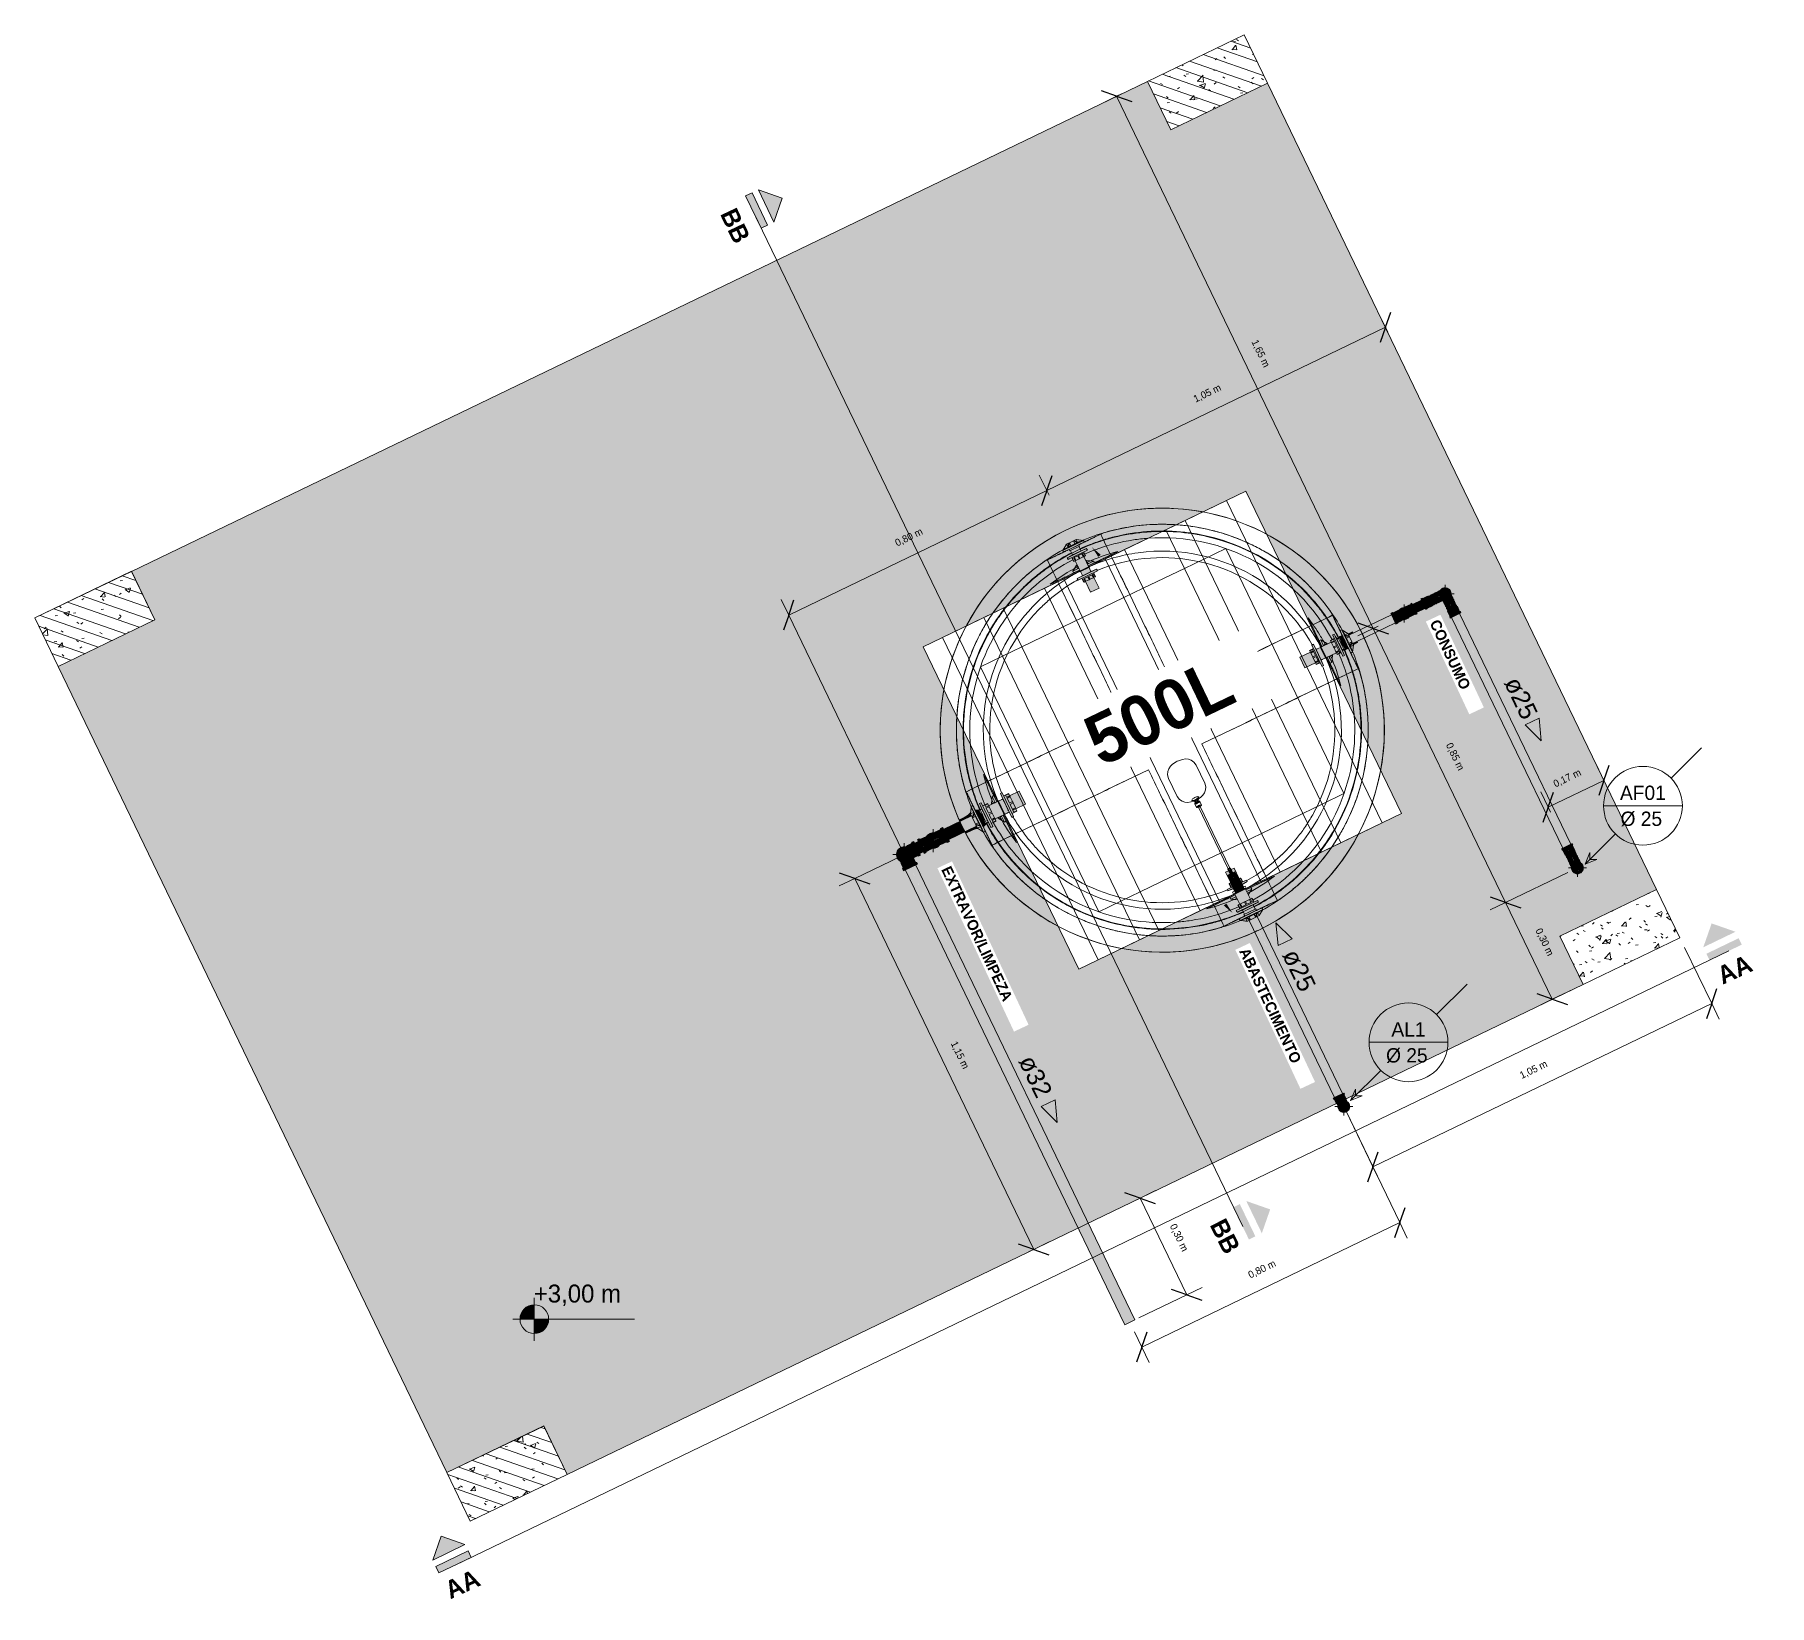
# Model space of a CAD drawing. Header units: metres. Extents: x -24.8 to 3.4, y -2.1 to 25.8.
# Drawn here: x -16.379 to -11.535, y 21.382 to 25.768 of the extents above; entities that cross this region are included whole.
import ezdxf

# ---------------------------------------------------------------- set-up
doc = ezdxf.new("R2010")
doc.units = ezdxf.units.M
for name, color, linetype, lineweight in [('A-ANNO-DIMS', 7, 'Continuous', 5), ('A-ANNO-DIMS-20', 7, 'Continuous', 5), ('A-ANNO-NOTE', 7, 'Continuous', 5), ('A-DETL', 7, 'Continuous', 5), ('A-DETL-GENF', 7, 'Continuous', 5), ('A-GENM', 7, 'Continuous', 5), ('G-ANNO-DIMS', 7, 'Continuous', 5), ('G-ANNO-SYMB', 7, 'Continuous', 5), ('G-ANNO-TEXT', 7, 'Continuous', 5), ('P-PIPE', 7, 'Continuous', 5), ('P-PIPE-CNTR', 7, 'Continuous', 5), ('P-PIPE-IDEN', 7, 'Continuous', 5), ('P-SANR-FIXT', 7, 'Continuous', 5), ('S-COLS', 7, 'Continuous', 5)]:
    doc.layers.add(name, color=color, linetype=linetype, lineweight=lineweight)
doc.layers.add('A-FLOR', color=7, linetype='Continuous', lineweight=9, true_color=0x007f00)
doc.styles.add('Arial', font='arial.ttf', dxfattribs={"height": 0.05})
doc.styles.add('Century Gothic', font='GOTHIC.TTF', dxfattribs={"height": 0.05})
doc.styles.add('Century Gothic_1', font='GOTHIC.TTF', dxfattribs={"height": 0.02})
doc.styles.add('Century Gothic_5', font='GOTHIC.TTF', dxfattribs={"height": 0.04})
doc.styles.add('Century Gothic_B', font='GOTHICB.TTF', dxfattribs={"height": 0.03})
doc.styles.add('Century Gothic_B_2', font='GOTHICB.TTF', dxfattribs={"height": 0.14})
doc.styles.add('Century Gothic_B_3', font='GOTHICB.TTF', dxfattribs={"height": 0.05})
doc.dimstyles.new('Setores_1_mm', dxfattribs={"dimscale": 0.3048, "dimtxt": 0.020883, "dimasz": 0.208333, "dimexe": 0.15748, "dimexo": 0.098425, "dimgap": 0.114829, "dimtad": 1, "dimrnd": 0.01, "dimzin": 0, "dimdsep": 46, "dimtxsty": 'Century Gothic_1', "dimblk1": 'OBLIQUE', "dimblk2": 'OBLIQUE', "dimsah": 1, "dimcen": 0.09, "dimazin": 0, "dimtfac": 1, "dimtdec": 4, "dimtix": 1, "dimtmove": 0, "dimatfit": 3, "dimfxl": 1, "dimtvp": 1, "dimtolj": 1, "dimtzin": 0, "dimarcsym": 2})
pattern_1 = [(45, (0.08564, 0.00177), (-0.021213, 0.021213), [])]
pattern_2 = [(50, (-38.6894, 0), (0.14575316, -0.01275165), [0.01524, -0.16764]), (355, (-38.6894, 0), (-0.0281956, 0.15284905), [0.01219, -0.13411]), (100.451, (-38.67725, -0.00106), (0.11755714, 0.1400984), [0.01295, -0.14247]), (46.184, (-38.6894, 0.04064), (0.2168615, -0.0336392), [0.02286, -0.25146]), (96.636, (-38.67133, 0.03784), (0.1899178, 0.1979433), [0.01943, -0.21371]), (351.184, (-38.6894, 0.04064), (0.1899206, 0.197941), [0.01829, -0.20117]), (21, (-38.66908, 0.03048), (0.12129647, -0.08181538), [0.01524, -0.16764]), (326, (-38.66908, 0.03048), (0.04944224, 0.1473543), [0.01219, -0.13411]), (71.451, (-38.65897, 0.02366), (0.17073884, 0.06554), [0.01295, -0.14247]), (37.5, (-38.689395, 0), (0.00247227, 0.06764328), [0.00671, -0.12578, 0.00671, -0.12944, -0.13462]), (37.5, (-38.689395, 0), (0.00247227, 0.06764328), [-0.26863, 0.00671, -0.12791]), (7.5, (-38.689395, 0), (0.05345655, 0.08014312), [0.00671, -0.07092, 0.00671, -0.12273, -0.05131]), (7.5, (-38.689395, 0), (0.05345655, 0.08014312), [-0.20706, 0.00671, -0.0446]), (327.5, (-38.734705, 0), (0.10847647, -0.004581936), [0.00671, -0.04409, 0.00671, -0.15179, -0.21031]), (327.5, (-38.734705, 0), (0.10847647, -0.004581936), [-0.2093, 0.00671, -0.20361]), (317.5, (-38.755025, 0), (0.11850734, 0.02034188), [0.00671, -0.05933, 0.00671, -0.09855, -0.14935]), (317.5, (-38.755025, 0), (0.11850734, 0.02034188), [-0.1713, 0.00671, -0.14265])]

msp = doc.modelspace()

# ---------------------------------------------------------------- texts
at = {"layer": 'A-ANNO-NOTE', "char_height": 0.04, "attachment_point": 1, "style": 'Century Gothic_5'}
for s, insert, width in [('AF01', (-11.9518, 23.6708), 0.157131), ('Ø 25', (-11.9502, 23.5983), 0.155527), ('AL1', (-12.5901, 23.0101), 0.117046), ('Ø 25', (-12.605, 22.9376), 0.155527)]:
    msp.add_mtext(s, dxfattribs=dict(at, insert=insert, width=width))
at = {"layer": 'G-ANNO-DIMS', "insert": (-14.9848, 22.2773), "char_height": 0.05, "width": 0.308219, "attachment_point": 1, "line_spacing_factor": 0.984502, "style": 'Century Gothic'}
msp.add_mtext('+3,00 m', dxfattribs=at)
at = {"layer": 'P-PIPE-IDEN', "char_height": 0.05, "width": 0.144304, "attachment_point": 1, "rotation": 295.7481, "style": 'Arial'}
for s, insert in [('ø25', (-12.2314, 23.9805)), ('ø25', (-12.8509, 23.2202)), ('ø32', (-13.5873, 22.924))]:
    msp.add_mtext(s, dxfattribs=dict(at, insert=insert))

# ---------------------------------------------------------------- blocks, each defined once
blk = doc.blocks.new('Pilar retangular - 15 x 30 cm-3622251-NÍVEL CAIXA D_ÁGUA')
at = {"layer": 'S-COLS', "true_color": 0xaaaaaa}
h = blk.add_hatch(dxfattribs=at)
h.set_pattern_fill('FP_10', color=253, style=0, pattern_type=2)
h.set_pattern_definition(pattern_1)
h.paths.add_polyline_path([(0.075, -0.15), (0.075, 0.15), (-0.075, 0.15), (-0.075, -0.15)])
at = {"layer": 'A-DETL-GENF', "color": 253, "true_color": 0xaaaaaa}
for p, q in [((0.075, 0.15), (-0.075, 0.15)), ((-0.075, 0.15), (-0.075, -0.15)), ((0.075, -0.15), (0.075, 0.15)), ((-0.075, -0.15), (0.075, -0.15))]:
    blk.add_line(p, q, dxfattribs=at)
at = {"layer": 'S-COLS', "color": 253, "true_color": 0xaaaaaa}
for p, q in [((-0.075, 0.15), (0.075, 0.15)), ((-0.075, -0.15), (-0.075, 0.15)), ((0.075, 0.15), (0.075, -0.15)), ((0.075, -0.15), (-0.075, -0.15))]:
    blk.add_line(p, q, dxfattribs=at)
blk = doc.blocks.new('Pilar retangular - 15 x 30 cm-V20-NÍVEL CAIXA D_ÁGUA')
at = {"layer": 'A-DETL-GENF', "true_color": 0xeaeaea}
h = blk.add_hatch(dxfattribs=at)
h.set_pattern_fill('FP_11', color=254, style=0, pattern_type=2)
h.set_pattern_definition([(114.252, (9.325, -34.182), (0.07480277, 0.12574234), [0.01524, -0.16764]), (59.252, (9.325, -34.182), (-0.14992175, 0.04100356), [0.01219, -0.13411]), (164.703, (9.331, -34.172), (-0.07512006, 0.16674597), [0.01295, -0.14247]), (110.436, (9.288, -34.164), (0.1245069, 0.18071675), [0.02286, -0.25146]), (160.887, (9.299, -34.149), (-0.0957828, 0.2570525), [0.01943, -0.21371]), (55.436, (9.288, -34.164), (-0.095784, 0.2570523), [0.01829, -0.20117]), (85.252, (9.306, -34.15), (0.12638507, 0.07371163), [0.01524, -0.16764]), (30.252, (9.306, -34.15), (-0.1112456, 0.10854603), [0.01219, -0.13411]), (135.703, (9.317, -34.144), (0.01513856, 0.18225824), [0.01295, -0.14247]), (101.752, (9.325, -34.182), (-0.05985322, 0.03161198), [0.00671, -0.12578, 0.00671, -0.12944, -0.13462]), (101.752, (9.325, -34.182), (-0.05985322, 0.03161198), [-0.26863, 0.00671, -0.12791]), (71.752, (9.325, -34.182), (-0.04896371, 0.08296431), [0.00671, -0.07092, 0.00671, -0.12273, -0.05131]), (71.752, (9.325, -34.182), (-0.04896371, 0.08296431), [-0.20706, 0.00671, -0.0446]), (31.752, (9.305, -34.223), (0.05125069, 0.095715755), [0.00671, -0.04409, 0.00671, -0.15179, -0.21031]), (31.752, (9.305, -34.223), (0.05125069, 0.095715755), [-0.2093, 0.00671, -0.20361]), (21.752, (9.297, -34.241), (0.03315902, 0.11557794), [0.00671, -0.05933, 0.00671, -0.09855, -0.14935]), (21.752, (9.297, -34.241), (0.03315902, 0.11557794), [-0.1713, 0.00671, -0.14265])])
h.paths.add_polyline_path([(0.075, -0.15), (0.075, 0.15), (-0.075, 0.15), (-0.075, -0.15), (0.0645, -0.15)])
at = {"layer": 'A-DETL-GENF', "color": 253, "true_color": 0xaaaaaa}
for p, q in [((0.075, 0.15), (-0.075, 0.15)), ((-0.075, 0.15), (-0.075, -0.15)), ((0.075, -0.15), (0.075, 0.15)), ((-0.075, -0.15), (0.075, -0.15))]:
    blk.add_line(p, q, dxfattribs=at)
at = {"layer": 'S-COLS', "color": 253, "true_color": 0xaaaaaa}
for p, q in [((-0.075, 0.15), (0.075, 0.15)), ((-0.075, -0.15), (-0.075, 0.15)), ((0.075, 0.15), (0.075, -0.15)), ((0.075, -0.15), (-0.075, -0.15))]:
    blk.add_line(p, q, dxfattribs=at)
blk = doc.blocks.new('Pilar retangular - 15 x 30 cm-V21-NÍVEL CAIXA D_ÁGUA')
at = {"layer": 'S-COLS', "true_color": 0xaaaaaa}
h = blk.add_hatch(dxfattribs=at)
h.set_pattern_fill('FP_10', color=253, style=0, pattern_type=2)
h.set_pattern_definition(pattern_1)
h.paths.add_polyline_path([(0.075, -0.15), (0.075, 0.15), (-0.075, 0.15), (-0.075, -0.15)])
at = {"layer": 'A-DETL-GENF', "color": 253, "true_color": 0xaaaaaa}
for p, q in [((0.075, 0.15), (-0.075, 0.15)), ((-0.075, 0.15), (-0.075, -0.15)), ((0.075, -0.15), (0.075, 0.15)), ((-0.075, -0.15), (0.075, -0.15))]:
    blk.add_line(p, q, dxfattribs=at)
at = {"layer": 'S-COLS', "color": 253, "true_color": 0xaaaaaa}
for p, q in [((-0.075, 0.15), (0.075, 0.15)), ((-0.075, -0.15), (-0.075, 0.15)), ((0.075, 0.15), (0.075, -0.15)), ((0.075, -0.15), (-0.075, -0.15))]:
    blk.add_line(p, q, dxfattribs=at)
blk = doc.blocks.new('Base de madeira e alvenaria para caixa d_água - ERIKBIM - Base de madeira e alvenaria para caixa d_água - ERIKBIM-3636057-NÍVEL CAIXA D_ÁGUA')
at = {"layer": 'A-GENM', "color": 254, "true_color": 0xe8e8e8}
for p, q in [((0.06, 1), (0, 1)), ((0, 1), (0, 0)), ((0.06, 1), (0, 1)), ((0, 1), (0, 0)), ((0.06, 0), (0.06, 1)), ((0.06, 1), (0.188, 1)), ((0.248, 1), (0.188, 1)), ((0.188, 1), (0.188, 0)), ((0.248, 1), (0.188, 1)), ((0.248, 0), (0.248, 1)), ((0.248, 1), (0.376, 1)), ((0.436, 1), (0.376, 1)), ((0.376, 1), (0.376, 0)), ((0.436, 1), (0.376, 1)), ((0.436, 0), (0.436, 1)), ((0.436, 1), (0.564, 1)), ((0.624, 1), (0.564, 1)), ((0.564, 1), (0.564, 0)), ((0.624, 1), (0.564, 1)), ((0.624, 0), (0.624, 1)), ((0.624, 1), (0.752, 1)), ((0.812, 1), (0.752, 1)), ((0.752, 1), (0.752, 0)), ((0.812, 1), (0.752, 1)), ((0.812, 0), (0.812, 1)), ((0.812, 1), (0.94, 1)), ((1, 1), (0.94, 1)), ((0.94, 1), (0.94, 0)), ((1, 1), (0.94, 1)), ((1, 0), (1, 1)), ((1, 0), (1, 1)), ((0.188, 0.88), (0.12, 0.88)), ((0.12, 0.88), (0.12, 0.12)), ((0.188, 0.88), (0.248, 0.88)), ((0.376, 0.88), (0.248, 0.88)), ((0.376, 0.88), (0.436, 0.88)), ((0.564, 0.88), (0.436, 0.88)), ((0.564, 0.88), (0.624, 0.88)), ((0.752, 0.88), (0.624, 0.88)), ((0.752, 0.88), (0.812, 0.88)), ((0.88, 0.88), (0.812, 0.88)), ((0.88, 0.12), (0.88, 0.88)), ((0.12, 0.12), (0.188, 0.12)), ((0.248, 0.12), (0.188, 0.12)), ((0.248, 0.12), (0.376, 0.12)), ((0.436, 0.12), (0.376, 0.12)), ((0.436, 0.12), (0.564, 0.12)), ((0.624, 0.12), (0.564, 0.12)), ((0.624, 0.12), (0.752, 0.12)), ((0.812, 0.12), (0.752, 0.12)), ((0.812, 0.12), (0.88, 0.12)), ((0, 0), (0.06, 0)), ((0, 0), (0.06, 0)), ((0.188, 0), (0.06, 0)), ((0.188, 0), (0.248, 0)), ((0.188, 0), (0.248, 0)), ((0.376, 0), (0.248, 0)), ((0.376, 0), (0.436, 0)), ((0.376, 0), (0.436, 0)), ((0.564, 0), (0.436, 0)), ((0.564, 0), (0.624, 0)), ((0.564, 0), (0.624, 0)), ((0.752, 0), (0.624, 0)), ((0.752, 0), (0.812, 0)), ((0.752, 0), (0.812, 0)), ((0.94, 0), (0.812, 0)), ((0.94, 0), (1, 0)), ((0.94, 0), (1, 0))]:
    blk.add_line(p, q, dxfattribs=at)
at = {"layer": 'A-GENM', "color": 254, "true_color": 0xd3d3d3}
for p, q in [((0, 1), (0.06, 1)), ((0, 1), (0, 0)), ((0, 0), (0, 1)), ((0, 1), (1, 1)), ((0.06, 1), (0.06, 0)), ((0.188, 1), (0.06, 1)), ((0.188, 1), (0.248, 1)), ((0.188, 1), (0.188, 0)), ((0.248, 1), (0.248, 0)), ((0.376, 1), (0.248, 1)), ((0.376, 1), (0.436, 1)), ((0.376, 1), (0.376, 0)), ((0.436, 1), (0.436, 0)), ((0.564, 1), (0.436, 1)), ((0.564, 1), (0.624, 1)), ((0.564, 1), (0.564, 0)), ((0.624, 1), (0.624, 0)), ((0.752, 1), (0.624, 1)), ((0.752, 1), (0.812, 1)), ((0.752, 1), (0.752, 0)), ((0.812, 1), (0.812, 0)), ((0.94, 1), (0.812, 1)), ((0.94, 1), (1, 1)), ((0.94, 1), (0.94, 0)), ((1, 1), (1, 0)), ((1, 1), (1, 0)), ((0.12, 0.12), (0.12, 0.88)), ((0.12, 0.88), (0.188, 0.88)), ((0.248, 0.88), (0.376, 0.88)), ((0.436, 0.88), (0.564, 0.88)), ((0.624, 0.88), (0.752, 0.88)), ((0.812, 0.88), (0.88, 0.88)), ((0.88, 0.88), (0.88, 0.12)), ((0.188, 0.12), (0.12, 0.12)), ((0.376, 0.12), (0.248, 0.12)), ((0.564, 0.12), (0.436, 0.12)), ((0.752, 0.12), (0.624, 0.12)), ((0.88, 0.12), (0.812, 0.12)), ((0.06, 0), (0, 0)), ((1, 0), (0, 0)), ((0.06, 0), (0.188, 0)), ((0.248, 0), (0.188, 0)), ((0.248, 0), (0.376, 0)), ((0.436, 0), (0.376, 0)), ((0.436, 0), (0.564, 0)), ((0.624, 0), (0.564, 0)), ((0.624, 0), (0.752, 0)), ((0.812, 0), (0.752, 0)), ((0.812, 0), (0.94, 0)), ((1, 0), (0.94, 0))]:
    blk.add_line(p, q, dxfattribs=at)
at = {"layer": 'A-GENM', "color": 7, "true_color": 0xf3f3f3}
for p, q in [((0, 0), (0, 1)), ((0, 1), (0.06, 1)), ((0.188, 1), (0.248, 1)), ((0.376, 1), (0.436, 1)), ((0.564, 1), (0.624, 1)), ((0.752, 1), (0.812, 1)), ((0.94, 1), (1, 1)), ((1, 1), (1, 0)), ((0.248, 0.88), (0.188, 0.88)), ((0.436, 0.88), (0.376, 0.88)), ((0.624, 0.88), (0.564, 0.88)), ((0.812, 0.88), (0.752, 0.88)), ((0.188, 0.12), (0.248, 0.12)), ((0.376, 0.12), (0.436, 0.12)), ((0.564, 0.12), (0.624, 0.12)), ((0.752, 0.12), (0.812, 0.12)), ((0.06, 0), (0, 0)), ((0.248, 0), (0.188, 0)), ((0.436, 0), (0.376, 0)), ((0.624, 0), (0.564, 0)), ((0.812, 0), (0.752, 0)), ((1, 0), (0.94, 0))]:
    blk.add_line(p, q, dxfattribs=at)
at = {"layer": 'A-GENM', "color": 253, "true_color": 0xaaaaaa}
for p, q in [((1, 1), (0, 1)), ((0, 1), (0, 0)), ((1, 0), (1, 1)), ((0, 0), (1, 0))]:
    blk.add_line(p, q, dxfattribs=at)
blk = doc.blocks.new('Caixa D_Água de Fibra de Vidro - Fortlev - 500 L-3640297-NÍVEL CAIXA D_ÁGUA')
at = {"layer": 'P-SANR-FIXT', "true_color": 0xf5ebeb, "transparency": 33554560}
h = blk.add_hatch(color=7, dxfattribs=at)
h.paths.add_polyline_path([(-0.6196, 0.0125), (-0.62, 0), (-0.5839, 0), (-0.5839, 0.0125), (-0.6186, 0.0125)])
h.paths.add_polyline_path([(-0.016, 0.6194), (-0.016, 0.5839), (0.016, 0.5839), (0.016, 0.6194), (-0.0027, 0.6199), (-0.0158, 0.6194)])
h = blk.add_hatch(color=7, dxfattribs=at)
h.paths.add_polyline_path([(-0.564, 0.2576), (-0.5813, 0.2154), (-0.5953, 0.1732), (-0.6058, 0.1318), (-0.6137, 0.0882), (-0.6184, 0.0442), (-0.6196, 0.0125), (-0.5839, 0.0125), (-0.5838, 0.0185), (-0.576, 0.0305), (-0.5754, 0.0424), (-0.5708, 0.0843), (-0.5636, 0.1239), (-0.5534, 0.1635), (-0.5398, 0.2039), (-0.5238, 0.2419), (-0.5063, 0.2768), (-0.5, 0.2874), (-0.5, 0.3663), (-0.5216, 0.3352), (-0.545, 0.2955), (-0.5633, 0.2588)])
h.paths.add_polyline_path([(-0.3663, 0.5), (-0.2874, 0.5), (-0.2744, 0.5075), (-0.238, 0.5256), (-0.2002, 0.5411), (-0.1604, 0.5542), (-0.1219, 0.564), (-0.0789, 0.5715), (-0.0384, 0.5757), (-0.0352, 0.5758), (-0.0245, 0.5826), (-0.0217, 0.5904), (-0.0206, 0.6178), (-0.016, 0.6178), (-0.016, 0.6194), (-0.0471, 0.6181), (-0.0886, 0.6136), (-0.1318, 0.6058), (-0.1771, 0.5941), (-0.2167, 0.5809), (-0.2576, 0.564), (-0.2971, 0.5442), (-0.3366, 0.5206), (-0.3633, 0.5021)])
h.paths.add_polyline_path([(0.016, 0.6194), (0.016, 0.6178), (0.0206, 0.6178), (0.0219, 0.5895), (0.0246, 0.5823), (0.0352, 0.5758), (0.0437, 0.5753), (0.0836, 0.5709), (0.1227, 0.5639), (0.1626, 0.5537), (0.2017, 0.5407), (0.2409, 0.5243), (0.2766, 0.5065), (0.2874, 0.5), (0.3663, 0.5), (0.3352, 0.5216), (0.2971, 0.5442), (0.2576, 0.564), (0.2167, 0.5809), (0.1747, 0.5949), (0.1302, 0.6061), (0.0882, 0.6137), (0.0442, 0.6184), (0.0171, 0.6194)])
h.paths.add_polyline_path([(0.5, 0.3663), (0.5, 0.2874), (0.5069, 0.2758), (0.5249, 0.2397), (0.5407, 0.2017), (0.5537, 0.1626), (0.564, 0.122), (0.5715, 0.0789), (0.5756, 0.0404), (0.5761, 0.0274), (0.5839, 0.015), (0.5839, 0), (0.62, 0), (0.6184, 0.0442), (0.6132, 0.0908), (0.6058, 0.1318), (0.5944, 0.1761), (0.5809, 0.2167), (0.5639, 0.2576), (0.5442, 0.2971), (0.5216, 0.3352), (0.5061, 0.3575)])
h.paths.add_polyline_path([(0.5761, 0.0273), (0.5761, 0.0273), (0.5764, 0.0268)])
h = blk.add_hatch(color=7, dxfattribs=at)
h.paths.add_polyline_path([(-0.5839, 0.0184), (-0.5839, 0), (-0.5771, 0), (-0.576, 0.0305), (-0.5838, 0.0185)])
h.paths.add_polyline_path([(-0.0352, 0.5758), (0.0027, 0.577), (0.0352, 0.5758), (0.0219, 0.5839), (-0.0219, 0.5839), (-0.0348, 0.5761)])
h.paths.add_polyline_path([(0.5761, 0.0274), (0.5761, 0.0273), (0.5761, 0.027), (0.5771, 0), (0.5839, 0), (0.5839, 0.0151), (0.5764, 0.0268)])
h = blk.add_hatch(color=7, dxfattribs=at)
h.paths.add_polyline_path([(-0.0206, 0.6178), (-0.0217, 0.5901), (-0.0243, 0.5824), (-0.0217, 0.5839), (-0.016, 0.5839), (-0.016, 0.6178), (-0.0203, 0.6178)])
h.paths.add_polyline_path([(0.016, 0.6178), (0.0161, 0.5839), (0.0219, 0.5839), (0.0245, 0.5826), (0.0217, 0.5901), (0.0206, 0.6178), (0.0164, 0.6178)])
h = blk.add_hatch(color=7, dxfattribs=at)
h.paths.add_polyline_path([(-0.576, 0.0305), (-0.576, 0.0305), (-0.5754, 0.0313)])
h.paths.add_polyline_path([(-0.576, 0.0305), (-0.5771, 0), (-0.575, 0), (-0.5739, 0.0337), (-0.5754, 0.0313)])
h.paths.add_polyline_path([(-0.0388, 0.5736), (0.0032, 0.5749), (0.0385, 0.5738), (0.0352, 0.5758), (-0.0023, 0.577), (-0.0352, 0.5758), (-0.0387, 0.5737)])
h.paths.add_polyline_path([(0.5739, 0.0308), (0.5739, 0.0308), (0.5742, 0.0303)])
h.paths.add_polyline_path([(0.5739, 0.0308), (0.575, 0), (0.577, 0.0001), (0.5761, 0.0273), (0.5741, 0.0303)])
h = blk.add_hatch(color=7, dxfattribs=at)
h.paths.add_polyline_path([(-0.5249, 0.2397), (-0.5408, 0.2014), (-0.5543, 0.16), (-0.5639, 0.1227), (-0.5714, 0.0798), (-0.5757, 0.0391), (-0.576, 0.0305), (-0.5738, 0.0338), (-0.5735, 0.0415), (-0.569, 0.0827), (-0.5677, 0.0907), (-0.5676, 0.0918), (-0.5609, 0.1267), (-0.5515, 0.1626), (-0.5379, 0.203), (-0.5344, 0.2114), (-0.5266, 0.2308), (-0.523, 0.2388), (-0.5218, 0.2414), (-0.5146, 0.2562), (-0.5105, 0.2645), (-0.5077, 0.2695), (-0.5045, 0.2759), (-0.5, 0.2835), (-0.5, 0.2874), (-0.5065, 0.2766), (-0.5247, 0.2402)])
h.paths.add_polyline_path([(-0.576, 0.0305), (-0.576, 0.0305), (-0.5754, 0.0313)])
h.paths.add_polyline_path([(-0.2874, 0.5), (-0.2833, 0.5001), (-0.2742, 0.5053), (-0.2653, 0.51), (-0.2617, 0.512), (-0.2412, 0.5219), (-0.2371, 0.5238), (-0.2311, 0.5265), (-0.2269, 0.5283), (-0.1957, 0.5407), (-0.1597, 0.5523), (-0.123, 0.5617), (-0.1088, 0.5643), (-0.0914, 0.5677), (-0.0892, 0.5678), (-0.0827, 0.569), (-0.0381, 0.5741), (-0.0352, 0.5758), (-0.0412, 0.5756), (-0.0827, 0.5711), (-0.1258, 0.5631), (-0.1653, 0.5528), (-0.2039, 0.5397), (-0.2416, 0.524), (-0.2785, 0.5053), (-0.2833, 0.5025)])
h.paths.add_polyline_path([(0.0352, 0.5758), (0.0388, 0.5736), (0.0428, 0.5734), (0.0827, 0.569), (0.1217, 0.5619), (0.1251, 0.5611), (0.1324, 0.5595), (0.1435, 0.5565), (0.1548, 0.5538), (0.1625, 0.5514), (0.1723, 0.5485), (0.1785, 0.5463), (0.1899, 0.5427), (0.2008, 0.5386), (0.207, 0.5365), (0.2184, 0.5317), (0.2243, 0.5294), (0.2418, 0.5216), (0.2449, 0.5202), (0.2502, 0.5175), (0.2578, 0.514), (0.2756, 0.5045), (0.2793, 0.5026), (0.2836, 0.5), (0.2874, 0.5), (0.2766, 0.5065), (0.2397, 0.5249), (0.1997, 0.5413), (0.1626, 0.5537), (0.1199, 0.5644), (0.0821, 0.5712), (0.0397, 0.5756), (0.036, 0.5758)])
h.paths.add_polyline_path([(0.5, 0.2874), (0.5, 0.2836), (0.5036, 0.2773), (0.5119, 0.2617), (0.5155, 0.2546), (0.5175, 0.2502), (0.5219, 0.2412), (0.5275, 0.2285), (0.5294, 0.2243), (0.5331, 0.2149), (0.5365, 0.207), (0.5411, 0.1941), (0.5429, 0.1895), (0.5463, 0.1785), (0.5495, 0.1692), (0.5523, 0.1596), (0.5546, 0.1515), (0.5571, 0.1413), (0.56, 0.1306), (0.5614, 0.1239), (0.5626, 0.119), (0.5693, 0.0805), (0.5735, 0.0415), (0.5739, 0.0308), (0.5761, 0.0274), (0.5756, 0.0412), (0.5712, 0.0821), (0.5632, 0.1252), (0.553, 0.1646), (0.5398, 0.2039), (0.5236, 0.2424), (0.5053, 0.2785), (0.5036, 0.2814)])
h.paths.add_polyline_path([(0.5739, 0.0308), (0.5739, 0.0308), (0.5742, 0.0303)])
h = blk.add_hatch(color=7, dxfattribs=at)
h.paths.add_polyline_path([(-0.5738, 0.0338), (-0.5738, 0.0338), (-0.5735, 0.0343)])
h.paths.add_polyline_path([(-0.5738, 0.0338), (-0.575, 0), (-0.5677, 0), (-0.5677, 0.035), (-0.573, 0.035), (-0.5735, 0.0343)])
h.paths.add_polyline_path([(-0.548, 0.0328), (-0.5481, 0.0326), (-0.547, 0.0321), (-0.5487, 0.0284), (-0.5483, 0.0282), (-0.5487, 0.028), (-0.5493, 0.0187), (-0.5491, 0.0186), (-0.5493, 0.0152), (-0.5492, 0.0152), (-0.5491, 0.0148), (-0.5495, 0.0103), (-0.5493, 0.0102), (-0.5492, 0.0102), (-0.5495, 0.0087), (-0.5493, 0.0085), (-0.5497, 0.004), (-0.5497, 0.0029), (-0.5493, 0.0013), (-0.5497, 0), (-0.4989, 0), (-0.4991, 0.0165), (-0.5317, 0.0166), (-0.5317, 0.0217), (-0.5437, 0.0218), (-0.5437, 0.0319)])
h.paths.add_polyline_path([(-0.546, 0.033), (-0.5437, 0.0319), (-0.5437, 0.033)])
h.paths.add_polyline_path([(-0.4842, 0.03), (-0.485, 0.0138), (-0.4748, 0.0136), (-0.4719, 0.0108), (-0.4447, 0.0108), (-0.4447, 0.0044), (-0.4342, 0.0044), (-0.4342, 0.0132), (-0.4672, 0.0132), (-0.4672, 0.0182), (-0.4792, 0.0182), (-0.4792, 0.03), (-0.4833, 0.03)])
h.paths.add_polyline_path([(-0.0397, 0.5731), (-0.0396, 0.5677), (0.0397, 0.5677), (0.0397, 0.5731), (0.0386, 0.5736), (-0.003, 0.5749), (-0.039, 0.5735)])
h.paths.add_polyline_path([(-0.037, 0.5459), (-0.037, 0.5435), (-0.027, 0.5435), (-0.0269, 0.5285), (-0.0205, 0.5285), (-0.0205, 0.4989), (0.0205, 0.4989), (0.0206, 0.5285), (0.027, 0.5286), (0.027, 0.5435), (0.037, 0.5435), (0.037, 0.5463), (0.036, 0.5447), (0.0366, 0.548), (0.0354, 0.5455), (0.0348, 0.5489), (0.0341, 0.5477), (0.0315, 0.5487), (0.0157, 0.5494), (0.0156, 0.5493), (0.0068, 0.5496), (-0.0025, 0.5498), (-0.0028, 0.5498), (-0.007, 0.5496), (-0.0086, 0.5496), (-0.013, 0.5495), (-0.0134, 0.5493), (-0.0139, 0.5495), (-0.016, 0.5494), (-0.0213, 0.5491), (-0.0214, 0.5493), (-0.0316, 0.5487), (-0.0317, 0.5474), (-0.0331, 0.5481), (-0.033, 0.5477), (-0.0345, 0.5484), (-0.0341, 0.5475), (-0.0352, 0.548), (-0.0361, 0.5461), (-0.0364, 0.5465), (-0.0366, 0.5457)])
h.paths.add_polyline_path([(-0.037, 0.4842), (-0.0369, 0.4788), (-0.027, 0.4788), (-0.0269, 0.4638), (-0.0205, 0.4638), (-0.0205, 0.4342), (0.0205, 0.4342), (0.0205, 0.4638), (0.027, 0.4639), (0.027, 0.4788), (0.037, 0.4789), (0.037, 0.4842), (0.0205, 0.4851), (0.0203, 0.4881), (0.0193, 0.4886), (0.0189, 0.4879), (0.0188, 0.4888), (0.0178, 0.4893), (0.0176, 0.4887), (0.0176, 0.4894), (0.0165, 0.4899), (0.0161, 0.4877), (0.0154, 0.4881), (0.0151, 0.4894), (0.0148, 0.4887), (0.0147, 0.4902), (0.014, 0.4887), (0.0134, 0.489), (0.0133, 0.4891), (0.0123, 0.4896), (0.0121, 0.4892), (0.012, 0.4891), (0.0115, 0.4879), (0.0103, 0.4885), (0.0103, 0.4894), (0.0099, 0.4887), (0.0097, 0.4888), (0.0095, 0.4906), (0.0088, 0.4892), (0.0065, 0.4904), (0.0063, 0.49), (0.0061, 0.4905), (0.0055, 0.4908), (0.005, 0.49), (0.0049, 0.4911), (0.0042, 0.4898), (0.0044, 0.4913), (0.0033, 0.4919), (0.0023, 0.4898), (0.0019, 0.4905), (0.0014, 0.4893), (0, 0.49), (0, 0.4923), (-0.0018, 0.4885), (-0.0022, 0.4887), (-0.0023, 0.4897), (-0.0026, 0.489), (-0.0031, 0.4892), (-0.0033, 0.4914), (-0.0039, 0.4902), (-0.0041, 0.4907), (-0.0051, 0.4891), (-0.005, 0.4908), (-0.006, 0.4893), (-0.006, 0.4893), (-0.0063, 0.4899), (-0.0065, 0.4896), (-0.0077, 0.4901), (-0.008, 0.4895), (-0.008, 0.4903), (-0.0089, 0.4907), (-0.0096, 0.4897), (-0.0105, 0.4901), (-0.011, 0.489), (-0.0127, 0.4899), (-0.0132, 0.4889), (-0.0134, 0.489), (-0.0137, 0.4891), (-0.0145, 0.4895), (-0.0148, 0.4891), (-0.0153, 0.4893), (-0.0155, 0.4887), (-0.0163, 0.489), (-0.0162, 0.488), (-0.0176, 0.4884), (-0.0179, 0.4878), (-0.0189, 0.4883), (-0.0189, 0.4878), (-0.0195, 0.4879), (-0.0199, 0.4874), (-0.02, 0.4872), (-0.02, 0.487), (-0.0205, 0.4872), (-0.0205, 0.4849), (-0.0362, 0.4842)])
h.paths.add_polyline_path([(0.4342, 0.0132), (0.4342, 0), (0.49, 0), (0.4889, 0.0005), (0.4897, 0.0007), (0.4891, 0.001), (0.4894, 0.0016), (0.4886, 0.002), (0.4889, 0.0026), (0.4894, 0.0027), (0.489, 0.0029), (0.4895, 0.0039), (0.4896, 0.0041), (0.4896, 0.0041), (0.4887, 0.0046), (0.4889, 0.0051), (0.489, 0.0052), (0.4896, 0.0065), (0.4885, 0.0071), (0.4892, 0.0071), (0.4895, 0.0076), (0.4876, 0.0085), (0.4882, 0.0087), (0.4874, 0.009), (0.4885, 0.0113), (0.4883, 0.0114), (0.4877, 0.0117), (0.488, 0.0128), (0.4872, 0.0129), (0.4874, 0.0132), (0.4852, 0.0132), (0.4842, 0.03), (0.4792, 0.03), (0.4792, 0.0182), (0.4672, 0.0181), (0.4672, 0.0132), (0.4344, 0.0132)])
h.paths.add_polyline_path([(0.4989, 0.0132), (0.4989, 0), (0.5499, 0), (0.5493, 0.0029), (0.5498, 0.0026), (0.5495, 0.0035), (0.5497, 0.004), (0.5493, 0.0075), (0.5496, 0.008), (0.5493, 0.0124), (0.5494, 0.0127), (0.5492, 0.0128), (0.5491, 0.0131), (0.5494, 0.013), (0.549, 0.018), (0.5492, 0.0179), (0.5489, 0.0256), (0.5479, 0.0261), (0.5477, 0.0257), (0.5473, 0.0257), (0.5483, 0.0279), (0.5478, 0.0277), (0.5481, 0.0283), (0.5472, 0.0285), (0.5474, 0.0289), (0.5457, 0.0297), (0.5458, 0.03), (0.5439, 0.03), (0.5439, 0.0182), (0.5319, 0.0182), (0.5319, 0.0132), (0.4991, 0.0132)])
h.paths.add_polyline_path([(0.5677, 0.0322), (0.5677, 0), (0.575, 0), (0.5739, 0.0308), (0.5727, 0.0322), (0.5682, 0.0322)])
h = blk.add_hatch(color=7, dxfattribs=at)
h.paths.add_polyline_path([(-0.569, 0.0827), (-0.5735, 0.0402), (-0.5738, 0.0338), (-0.5729, 0.035), (-0.5677, 0.0353), (-0.5677, 0.0827)])
h.paths.add_polyline_path([(-0.0827, 0.569), (-0.0827, 0.5677), (-0.0397, 0.5677), (-0.0397, 0.5731), (-0.0392, 0.5736), (-0.0422, 0.5734), (-0.0786, 0.5695)])
h.paths.add_polyline_path([(0.0388, 0.5736), (0.0397, 0.5731), (0.0397, 0.5677), (0.0827, 0.5677), (0.0827, 0.569), (0.0389, 0.5736)])
h.paths.add_polyline_path([(0.5677, 0.0827), (0.5677, 0.0322), (0.5731, 0.032), (0.5739, 0.0308), (0.5734, 0.0422), (0.569, 0.0827)])
h = blk.add_hatch(color=7, dxfattribs=at)
h.paths.add_polyline_path([(-0.5228, 0.2393), (-0.5228, 0.2387), (-0.5218, 0.2414)])
h.paths.add_polyline_path([(-0.5077, 0.2695), (-0.5001, 0.2833), (-0.5046, 0.2757)])
h.paths.add_polyline_path([(-0.5613, 0.1247), (-0.5622, 0.1202), (-0.5615, 0.1234)])
h.paths.add_polyline_path([(-0.5677, 0.09), (-0.569, 0.0827), (-0.5677, 0.0827), (-0.5677, 0.0894)])
h.paths.add_polyline_path([(-0.2833, 0.5001), (-0.2742, 0.5053), (-0.2782, 0.5031), (-0.2825, 0.5006)])
h.paths.add_polyline_path([(-0.2484, 0.5183), (-0.2372, 0.5237), (-0.2412, 0.5219), (-0.2468, 0.5191)])
h.paths.add_polyline_path([(-0.09, 0.5677), (-0.0827, 0.5677), (-0.0827, 0.569), (-0.0892, 0.5678)])
h.paths.add_polyline_path([(0.0827, 0.569), (0.0827, 0.5677), (0.0889, 0.5679)])
h.paths.add_polyline_path([(0.1031, 0.5654), (0.1217, 0.5619), (0.119, 0.5626), (0.1072, 0.5647)])
h.paths.add_polyline_path([(0.1413, 0.5571), (0.1616, 0.5516), (0.1548, 0.5538), (0.1435, 0.5565)])
h.paths.add_polyline_path([(0.1785, 0.5463), (0.1991, 0.5392), (0.1898, 0.5428)])
h.paths.add_polyline_path([(0.2149, 0.5331), (0.2348, 0.5246), (0.2243, 0.5294), (0.2184, 0.5317)])
h.paths.add_polyline_path([(0.2502, 0.5175), (0.2691, 0.5078), (0.2578, 0.514)])
h.paths.add_polyline_path([(0.5075, 0.2697), (0.5155, 0.2546), (0.5133, 0.259), (0.5081, 0.2687)])
h.paths.add_polyline_path([(0.5246, 0.2348), (0.5331, 0.2149), (0.5281, 0.2273), (0.5275, 0.2285)])
h.paths.add_polyline_path([(0.5392, 0.1991), (0.5446, 0.184), (0.5426, 0.1902), (0.5393, 0.1988)])
h.paths.add_polyline_path([(0.5514, 0.1624), (0.5557, 0.147), (0.5538, 0.1548), (0.5523, 0.1596)])
h.paths.add_polyline_path([(0.5611, 0.1251), (0.5637, 0.1126), (0.5624, 0.1196), (0.5614, 0.1239)])
h.paths.add_polyline_path([(0.5677, 0.0902), (0.5677, 0.0827), (0.569, 0.0827), (0.5688, 0.084)])
at = {"layer": 'P-SANR-FIXT', "true_color": 0x0076ec, "transparency": 33554560}
h = blk.add_hatch(color=150, dxfattribs=at)
h.paths.add_polyline_path([(-0.512, 0.2617), (-0.5144, 0.2562), (-0.5105, 0.2645)])
h.paths.add_polyline_path([(-0.5248, 0.2346), (-0.5276, 0.2286), (-0.5344, 0.2114), (-0.5249, 0.2344)])
h.paths.add_polyline_path([(-0.5394, 0.1988), (-0.5407, 0.1957), (-0.54, 0.1971)])
h.paths.add_polyline_path([(-0.5517, 0.1621), (-0.5518, 0.1615), (-0.5518, 0.1617)])
h.paths.add_polyline_path([(-0.5634, 0.1134), (-0.5677, 0.0907), (-0.5677, 0.0422), (-0.5542, 0.044), (-0.5675, 0.0913), (-0.5635, 0.1131)])
h.paths.add_polyline_path([(-0.1957, 0.5407), (-0.1958, 0.5404), (-0.1954, 0.5406)])
h.paths.add_polyline_path([(-0.1616, 0.5518), (-0.1615, 0.5518), (-0.1597, 0.5523)])
h.paths.add_polyline_path([(-0.1134, 0.5634), (-0.0906, 0.5676), (-0.0227, 0.5583), (-0.0245, 0.5632), (-0.0256, 0.5677), (-0.0914, 0.5677), (-0.1132, 0.5635)])
h.paths.add_polyline_path([(0.0254, 0.5677), (0.0248, 0.5643), (0.0242, 0.5622), (0.0226, 0.5581), (0.0399, 0.5605), (0.039, 0.5535), (0.0415, 0.5534), (0.0791, 0.5642), (0.0806, 0.5662), (0.0827, 0.5665), (0.0827, 0.5652), (0.0913, 0.5675), (0.0894, 0.5677), (0.0256, 0.5677)])
h.paths.add_polyline_path([(0.1251, 0.5611), (0.1324, 0.5595), (0.1306, 0.56)])
h.paths.add_polyline_path([(0.1624, 0.5514), (0.1723, 0.5485), (0.1692, 0.5495)])
h.paths.add_polyline_path([(0.1991, 0.5392), (0.2114, 0.5346), (0.207, 0.5365), (0.2007, 0.5386)])
h.paths.add_polyline_path([(0.2348, 0.5246), (0.2494, 0.5179), (0.2418, 0.5216), (0.2364, 0.5239)])
h.paths.add_polyline_path([(0.2697, 0.5075), (0.2836, 0.5), (0.2793, 0.5026), (0.2697, 0.5075)])
h.paths.add_polyline_path([(0.5, 0.2836), (0.5, 0.2836), (0.5032, 0.2781), (0.5026, 0.2793)])
h.paths.add_polyline_path([(0.5175, 0.2502), (0.5219, 0.2412), (0.5202, 0.2448)])
h.paths.add_polyline_path([(0.5331, 0.2149), (0.5378, 0.203), (0.536, 0.208)])
h.paths.add_polyline_path([(0.5463, 0.1785), (0.5504, 0.1659), (0.5495, 0.1692)])
h.paths.add_polyline_path([(0.5571, 0.1413), (0.5608, 0.1264), (0.56, 0.1306)])
h = blk.add_hatch(color=150, dxfattribs=at)
h.paths.add_polyline_path([(-0.5183, 0.2484), (-0.5251, 0.2338), (-0.5394, 0.1988), (-0.5518, 0.1615), (-0.5618, 0.1217), (-0.5635, 0.1131), (-0.5675, 0.0909), (-0.5542, 0.044), (-0.5677, 0.0422), (-0.5677, 0.0184), (-0.5629, 0.0183), (-0.5627, 0.0165), (-0.5544, 0.0165), (-0.5532, 0.0441), (-0.5488, 0.0827), (-0.5411, 0.1235), (-0.5302, 0.1641), (-0.5166, 0.2028), (-0.5, 0.2412), (-0.5001, 0.2833), (-0.5103, 0.2644), (-0.5178, 0.2494)])
h.paths.add_polyline_path([(-0.2835, 0.5), (-0.2408, 0.5), (-0.2018, 0.517), (-0.1636, 0.5303), (-0.1216, 0.5415), (-0.0827, 0.5488), (-0.0415, 0.5534), (-0.0216, 0.5543), (-0.0219, 0.5563), (-0.0228, 0.5582), (-0.0913, 0.5675), (-0.1247, 0.5613), (-0.1639, 0.5511), (-0.199, 0.5394), (-0.2324, 0.5258), (-0.2635, 0.511), (-0.2833, 0.5001)])
h.paths.add_polyline_path([(0.0226, 0.5581), (0.0217, 0.5552), (0.0216, 0.5542), (0.039, 0.5535), (0.0398, 0.5605), (0.0229, 0.5582)])
h.paths.add_polyline_path([(0.0415, 0.5534), (0.0827, 0.5488), (0.1235, 0.5411), (0.1636, 0.5303), (0.2028, 0.5166), (0.2409, 0.5), (0.2836, 0.5), (0.2697, 0.5075), (0.2494, 0.5179), (0.2297, 0.5268), (0.2103, 0.5349), (0.1967, 0.54), (0.171, 0.5487), (0.1616, 0.5516), (0.1317, 0.5594), (0.1216, 0.5617), (0.0909, 0.5676), (0.0827, 0.5652), (0.0827, 0.5665), (0.0806, 0.5662), (0.0791, 0.5642), (0.0607, 0.5589)])
h.paths.add_polyline_path([(0.5, 0.2836), (0.5, 0.2408), (0.5176, 0.1999), (0.5303, 0.1636), (0.5411, 0.1235), (0.5488, 0.0827), (0.5535, 0.0398), (0.5545, 0.0132), (0.5629, 0.0132), (0.563, 0.0151), (0.5677, 0.0151), (0.5675, 0.0913), (0.5635, 0.1127), (0.5607, 0.1264), (0.5555, 0.1471), (0.5503, 0.166), (0.5444, 0.1841), (0.5376, 0.2031), (0.5331, 0.2149), (0.5216, 0.2413), (0.5148, 0.2554), (0.5033, 0.2775), (0.5022, 0.2795)])
h = blk.add_hatch(color=150, dxfattribs=at)
h.paths.add_polyline_path([(-0.5677, 0.0184), (-0.5677, 0), (-0.555, 0.0001), (-0.5545, 0.0165), (-0.5629, 0.0165), (-0.5631, 0.0184), (-0.5674, 0.0184)])
h.paths.add_polyline_path([(-0.0205, 0.5578), (-0.0203, 0.5542), (-0.0009, 0.5551), (-0.0203, 0.5578)])
h.paths.add_polyline_path([(0, 0.555), (0.0205, 0.5542), (0.0205, 0.5578), (0.0011, 0.5552)])
h.paths.add_polyline_path([(0.5545, 0.0132), (0.555, 0), (0.5677, 0), (0.5677, 0.0151), (0.5629, 0.0151), (0.5629, 0.0132), (0.5549, 0.0132)])
h = blk.add_hatch(color=150, dxfattribs=at)
h.paths.add_polyline_path([(-0.5489, 0.033), (-0.5497, 0.0165), (-0.5544, 0.0163), (-0.555, 0), (-0.5497, 0), (-0.5493, 0.0013), (-0.5497, 0.0036), (-0.5495, 0.006), (-0.5496, 0.0061), (-0.5493, 0.0085), (-0.5496, 0.0088), (-0.5496, 0.0094), (-0.5491, 0.0148), (-0.5493, 0.0149), (-0.5493, 0.0153), (-0.5491, 0.0186), (-0.5493, 0.0187), (-0.5489, 0.0281), (-0.5483, 0.0282), (-0.5487, 0.0284), (-0.547, 0.0321), (-0.548, 0.0328), (-0.5437, 0.0319), (-0.546, 0.033), (-0.5479, 0.033)])
h.paths.add_polyline_path([(-0.5183, 0.0165), (-0.503, 0.0165), (-0.503, 0.0322), (-0.5083, 0.0322), (-0.5178, 0.0173)])
h.paths.add_polyline_path([(-0.037, 0.5489), (-0.037, 0.5459), (-0.0366, 0.5457), (-0.0364, 0.5465), (-0.0361, 0.5461), (-0.0352, 0.548), (-0.0341, 0.5475), (-0.0345, 0.5484), (-0.033, 0.5477), (-0.0331, 0.5481), (-0.0317, 0.5474), (-0.0316, 0.5489), (-0.0312, 0.5487), (-0.0154, 0.5494), (-0.0151, 0.5493), (-0.013, 0.5495), (-0.0124, 0.5494), (-0.0076, 0.5496), (-0.0075, 0.5495), (-0.0055, 0.5496), (-0.0028, 0.5498), (-0.0018, 0.5498), (0.0069, 0.5496), (0.0148, 0.5493), (0.0235, 0.5491), (0.0236, 0.5492), (0.0316, 0.5489), (0.0342, 0.5476), (0.0348, 0.5489), (0.0354, 0.5455), (0.0368, 0.5479), (0.036, 0.5447), (0.037, 0.5463), (0.037, 0.5489), (0.0205, 0.5496), (0.0205, 0.5542), (-0.0029, 0.5549), (-0.0205, 0.5542), (-0.0207, 0.5496), (-0.0359, 0.5489)])
h.paths.add_polyline_path([(-0.0397, 0.5084), (-0.0397, 0.503), (-0.022, 0.503), (-0.022, 0.4982), (-0.0205, 0.4982), (-0.0205, 0.4872), (-0.02, 0.487), (-0.0199, 0.4874), (-0.0197, 0.4873), (-0.0194, 0.488), (-0.0189, 0.4878), (-0.0189, 0.4883), (-0.0179, 0.4878), (-0.0176, 0.4887), (-0.0162, 0.488), (-0.0163, 0.489), (-0.0154, 0.4886), (-0.0151, 0.4892), (-0.0147, 0.489), (-0.0145, 0.4895), (-0.0137, 0.4891), (-0.0135, 0.4893), (-0.0132, 0.4889), (-0.0127, 0.4899), (-0.011, 0.489), (-0.0102, 0.49), (-0.0094, 0.4896), (-0.0089, 0.4907), (-0.008, 0.4903), (-0.008, 0.4895), (-0.0077, 0.4901), (-0.0065, 0.4896), (-0.0061, 0.4903), (-0.0058, 0.4892), (-0.005, 0.4908), (-0.0049, 0.489), (-0.0041, 0.4907), (-0.0039, 0.4902), (-0.0033, 0.4914), (-0.0031, 0.4892), (-0.0026, 0.489), (-0.002, 0.4903), (-0.0022, 0.4887), (-0.0018, 0.4885), (0, 0.4923), (0, 0.49), (0.0014, 0.4893), (0.002, 0.4906), (0.0023, 0.4898), (0.0033, 0.4919), (0.0044, 0.4913), (0.0042, 0.4898), (0.005, 0.4911), (0.0051, 0.4898), (0.0055, 0.4908), (0.0062, 0.4905), (0.0063, 0.49), (0.0065, 0.4904), (0.0088, 0.4892), (0.0095, 0.4903), (0.0099, 0.4887), (0.0103, 0.4894), (0.0104, 0.4885), (0.0115, 0.4879), (0.012, 0.4891), (0.0121, 0.4892), (0.0125, 0.4895), (0.0133, 0.4891), (0.0134, 0.489), (0.014, 0.4887), (0.0147, 0.4902), (0.0148, 0.4887), (0.0153, 0.4897), (0.0154, 0.4881), (0.0161, 0.4877), (0.0165, 0.4899), (0.0176, 0.4894), (0.0176, 0.4887), (0.0178, 0.4893), (0.0188, 0.4888), (0.0189, 0.4879), (0.0194, 0.4885), (0.0203, 0.4881), (0.0205, 0.4888), (0.0205, 0.4982), (0.022, 0.4982), (0.022, 0.503), (0.0397, 0.503), (0.0397, 0.5084), (0.0219, 0.5192), (0.0205, 0.5192), (0.0205, 0.4989), (-0.0205, 0.4989), (-0.0205, 0.5192), (-0.0219, 0.5192), (-0.039, 0.5088)])
h.paths.add_polyline_path([(0.4874, 0.0132), (0.4873, 0.0128), (0.488, 0.0128), (0.4877, 0.0117), (0.4885, 0.0113), (0.4874, 0.009), (0.4882, 0.0087), (0.4876, 0.0085), (0.4894, 0.0074), (0.4892, 0.0071), (0.4885, 0.0071), (0.4896, 0.0065), (0.489, 0.0052), (0.4889, 0.0051), (0.4887, 0.0046), (0.4896, 0.0041), (0.4895, 0.0039), (0.489, 0.0029), (0.4892, 0.0026), (0.4889, 0.0026), (0.4886, 0.002), (0.4894, 0.0016), (0.4891, 0.001), (0.4897, 0.0007), (0.4889, 0.0005), (0.49, 0), (0.4989, 0.0001), (0.4991, 0.0132), (0.5192, 0.0132), (0.5192, 0.0151), (0.5083, 0.0322), (0.503, 0.0322), (0.503, 0.0151), (0.4982, 0.0151), (0.4982, 0.0132), (0.4875, 0.0132)])
h.paths.add_polyline_path([(0.5458, 0.03), (0.5459, 0.0296), (0.5474, 0.0289), (0.5472, 0.0285), (0.5481, 0.0283), (0.5478, 0.0277), (0.5483, 0.0279), (0.5473, 0.0257), (0.5477, 0.0257), (0.5479, 0.0261), (0.5489, 0.0256), (0.5487, 0.0252), (0.5492, 0.0179), (0.549, 0.018), (0.5494, 0.013), (0.5491, 0.0131), (0.5494, 0.0092), (0.5495, 0.0088), (0.5496, 0.008), (0.5494, 0.0073), (0.5495, 0.0057), (0.5497, 0.004), (0.5495, 0.0035), (0.5498, 0.0026), (0.5494, 0.0027), (0.5499, 0), (0.555, 0.0001), (0.5545, 0.0132), (0.5499, 0.0132), (0.5489, 0.03), (0.547, 0.03)])
h = blk.add_hatch(color=150, dxfattribs=at)
h.paths.add_polyline_path([(-0.5, 0.2408), (-0.5166, 0.2028), (-0.5303, 0.1636), (-0.5411, 0.1232), (-0.5488, 0.0823), (-0.5534, 0.0415), (-0.5544, 0.0165), (-0.5497, 0.0165), (-0.5489, 0.033), (-0.5437, 0.033), (-0.5435, 0.0218), (-0.5317, 0.0217), (-0.5317, 0.0165), (-0.5183, 0.0165), (-0.5083, 0.0322), (-0.503, 0.0322), (-0.5028, 0.0165), (-0.5, 0.0165), (-0.5, 0.2409)])
h.paths.add_polyline_path([(-0.545, 0.0452), (-0.5156, 0.0581), (-0.5138, 0.0492), (-0.525, 0.0478)])
h.paths.add_polyline_path([(-0.2409, 0.5), (-0.022, 0.5001), (-0.022, 0.503), (-0.0397, 0.503), (-0.0397, 0.5084), (-0.0216, 0.5192), (-0.0205, 0.5192), (-0.0206, 0.5285), (-0.027, 0.5285), (-0.027, 0.5435), (-0.037, 0.5435), (-0.037, 0.5489), (-0.0214, 0.5496), (-0.0217, 0.5542), (-0.0435, 0.5532), (-0.0827, 0.5488), (-0.1235, 0.5411), (-0.1636, 0.5303), (-0.205, 0.5157), (-0.2408, 0.5)])
h.paths.add_polyline_path([(0.0216, 0.5542), (0.0214, 0.5495), (0.037, 0.5489), (0.037, 0.5435), (0.027, 0.5435), (0.0269, 0.5285), (0.0206, 0.5284), (0.0205, 0.5235), (0.0205, 0.5192), (0.0219, 0.5192), (0.0397, 0.5083), (0.0397, 0.503), (0.022, 0.503), (0.0221, 0.5), (0.2408, 0.5), (0.2028, 0.5166), (0.1636, 0.5303), (0.1217, 0.5414), (0.0827, 0.5488), (0.039, 0.5535), (0.0219, 0.5542)])
h.paths.add_polyline_path([(0.5, 0.2409), (0.5, 0.0151), (0.503, 0.0151), (0.5031, 0.0322), (0.5083, 0.0322), (0.5192, 0.015), (0.5192, 0.0132), (0.5319, 0.0132), (0.5319, 0.0182), (0.5439, 0.0182), (0.5439, 0.03), (0.5489, 0.03), (0.5501, 0.0132), (0.5545, 0.0134), (0.5532, 0.0441), (0.5488, 0.0827), (0.5411, 0.1235), (0.5302, 0.164), (0.5166, 0.2028), (0.5, 0.2408)])
h = blk.add_hatch(color=150, dxfattribs=at)
h.paths.add_polyline_path([(-0.0254, 0.5677), (-0.025, 0.565), (-0.0241, 0.5621), (-0.0225, 0.5581), (-0.0205, 0.5578), (-0.0205, 0.5629), (-0.022, 0.5629), (-0.022, 0.5677), (-0.0253, 0.5677)])
h.paths.add_polyline_path([(0.022, 0.5677), (0.0219, 0.5629), (0.0205, 0.5629), (0.0205, 0.5578), (0.0227, 0.5584), (0.0248, 0.5646), (0.0254, 0.5677), (0.0227, 0.5677)])
h = blk.add_hatch(color=150, dxfattribs=at)
h.paths.add_polyline_path([(-0.0226, 0.5581), (-0.0217, 0.5557), (-0.0216, 0.5542), (-0.0205, 0.5542), (-0.0205, 0.5578), (-0.0225, 0.5581)])
h.paths.add_polyline_path([(0.0205, 0.5578), (0.0205, 0.5542), (0.0216, 0.5543), (0.0217, 0.5557), (0.0225, 0.5581), (0.0211, 0.5579)])
for points in [[(-0.022, 0.5677), (-0.022, 0.5629), (-0.0205, 0.5629), (-0.0205, 0.5578), (0, 0.555), (0.0205, 0.5578), (0.0205, 0.5629), (0.022, 0.563), (0.022, 0.5677), (-0.0213, 0.5677)], [(-0.545, 0.0452), (-0.5138, 0.0492), (-0.5156, 0.0581), (-0.5282, 0.0526)], [(-0.4989, 0.0151), (-0.4987, 0), (-0.4894, 0), (-0.489, 0.0008), (-0.4898, 0.0011), (-0.4896, 0.0015), (-0.4891, 0.0016), (-0.4894, 0.002), (-0.489, 0.0034), (-0.4898, 0.0038), (-0.4896, 0.0041), (-0.489, 0.0042), (-0.4893, 0.0046), (-0.4879, 0.0057), (-0.4892, 0.0066), (-0.4887, 0.0067), (-0.4895, 0.0071), (-0.4874, 0.0071), (-0.489, 0.0078), (-0.488, 0.008), (-0.4888, 0.0083), (-0.4884, 0.0086), (-0.4894, 0.0091), (-0.4885, 0.0092), (-0.4896, 0.0097), (-0.4879, 0.01), (-0.489, 0.0105), (-0.4881, 0.0104), (-0.4892, 0.0109), (-0.4878, 0.0108), (-0.4887, 0.0112), (-0.4879, 0.0114), (-0.4874, 0.0123), (-0.4882, 0.0127), (-0.4872, 0.0127), (-0.487, 0.0132), (-0.4982, 0.0133), (-0.4983, 0.0151), (-0.4988, 0.0151)], [(-0.4892, 0.0109), (-0.4881, 0.0104), (-0.489, 0.0105), (-0.4879, 0.01), (-0.4896, 0.0097), (-0.4882, 0.009), (-0.4894, 0.0091), (-0.488, 0.0084), (-0.4888, 0.0083), (-0.488, 0.008), (-0.489, 0.0078), (-0.4874, 0.0071), (-0.4895, 0.0071), (-0.4887, 0.0067), (-0.4896, 0.0066), (-0.4879, 0.0057), (-0.4895, 0.0044), (-0.489, 0.0041), (-0.4896, 0.0041), (-0.4898, 0.0038), (-0.489, 0.0034), (-0.4895, 0.0018), (-0.4891, 0.0016), (-0.4896, 0.0015), (-0.4898, 0.0011), (-0.489, 0.0008), (-0.4895, -0.0005), (-0.4896, -0.0006), (-0.4896, -0.0007), (-0.4891, -0.001), (-0.4894, -0.0017), (-0.4886, -0.0021), (-0.4891, -0.0026), (-0.4895, -0.0027), (-0.4896, -0.0029), (-0.489, -0.0032), (-0.4894, -0.004), (-0.4895, -0.0042), (-0.4896, -0.0043), (-0.4891, -0.0047), (-0.4892, -0.0051), (-0.4891, -0.0055), (-0.4893, -0.0064), (-0.4886, -0.007), (-0.4886, -0.0071), (-0.4887, -0.0073), (-0.489, -0.0079), (-0.489, -0.008), (-0.4892, -0.0082), (-0.4884, -0.0086), (-0.4881, -0.0087), (-0.4888, -0.0101), (-0.4879, -0.0101), (-0.4886, -0.0116), (-0.4876, -0.0117), (-0.4879, -0.0127), (-0.4874, -0.0129), (-0.4874, -0.0132), (-0.4852, -0.0133), (-0.485, -0.0138), (-0.4749, -0.0136), (-0.475, 0.0138), (-0.4852, 0.0136), (-0.4852, 0.0132), (-0.4871, 0.0131), (-0.4872, 0.0127), (-0.4882, 0.0127), (-0.4875, 0.0122), (-0.4879, 0.0113), (-0.4887, 0.0112), (-0.4878, 0.0108)], [(-0.4749, 0.0138), (-0.4748, -0.0136), (-0.4719, -0.0106), (-0.4719, 0.0108), (-0.4748, 0.0136)], [(-0.4719, 0.0108), (-0.4717, -0.0108), (-0.4447, -0.0108), (-0.4447, -0.0044), (-0.4656, -0.0042), (-0.4672, -0.0034), (-0.468, -0.0026), (-0.4685, -0.0017), (-0.4688, -0.0002), (-0.4688, 0.0008), (-0.4684, 0.0019), (-0.4678, 0.0028), (-0.467, 0.0036), (-0.4659, 0.0041), (-0.4649, 0.0043), (-0.4627, 0.0044), (-0.4447, 0.0046), (-0.4447, 0.0108), (-0.4712, 0.0108)], [(-0.4683, 0.0022), (-0.4688, 0.0006), (-0.4688, -0.0006), (-0.4684, -0.002), (-0.4679, -0.0027), (-0.4669, -0.0036), (-0.4667, -0.0038), (-0.4654, -0.0043), (-0.4639, -0.0043), (-0.4626, -0.0039), (-0.4618, -0.0034), (-0.4611, -0.0026), (-0.4627, -0.0024), (-0.4633, -0.0015), (-0.4634, 0), (-0.4632, 0.0019), (-0.4628, 0.0025), (-0.4627, 0.0026), (-0.4611, 0.0028), (-0.4621, 0.0036), (-0.463, 0.0041), (-0.4633, 0.0042), (-0.4651, 0.0043), (-0.4661, 0.004), (-0.4672, 0.0034), (-0.4681, 0.0024), (-0.4682, 0.0023)], [(-0.4989, 0), (-0.4988, -0.0151), (-0.4982, -0.0151), (-0.4982, -0.0132), (-0.4875, -0.0131), (-0.4873, -0.0127), (-0.4879, -0.0127), (-0.4876, -0.0117), (-0.4886, -0.0116), (-0.4879, -0.0101), (-0.4887, -0.0099), (-0.4882, -0.0087), (-0.4884, -0.0086), (-0.4892, -0.0082), (-0.489, -0.008), (-0.489, -0.0078), (-0.4887, -0.0073), (-0.4886, -0.0071), (-0.4886, -0.007), (-0.4893, -0.0064), (-0.489, -0.0052), (-0.4892, -0.005), (-0.4891, -0.0047), (-0.4895, -0.0041), (-0.4894, -0.004), (-0.4891, -0.0032), (-0.4896, -0.0029), (-0.4895, -0.0027), (-0.4889, -0.0026), (-0.4886, -0.0021), (-0.4894, -0.0016), (-0.4891, -0.001), (-0.4896, -0.0006), (-0.4895, -0.0005), (-0.4893, 0), (-0.4987, 0)], [(0.5138, -0.0492), (0.5156, -0.0581), (0.545, -0.0452), (0.5163, -0.0489)], [(-0.0165, -0.5573), (-0.0166, -0.5629), (-0.0184, -0.5631), (-0.0184, -0.5677), (0.0184, -0.5677), (0.0184, -0.5629), (0.0165, -0.5628), (0.0163, -0.5573), (-0.0001, -0.555), (-0.0163, -0.5573)]]:
    blk.add_hatch(color=150, dxfattribs=at).paths.add_polyline_path(points)
h = blk.add_hatch(color=150, dxfattribs=at)
h.paths.add_polyline_path([(-0.0216, 0.5542), (-0.0213, 0.5496), (-0.0205, 0.5496), (-0.0205, 0.5542), (-0.0216, 0.5542)])
h.paths.add_polyline_path([(0.0205, 0.5542), (0.0207, 0.5496), (0.0214, 0.5496), (0.0215, 0.5542), (0.0208, 0.5542)])
h = blk.add_hatch(color=150, dxfattribs=at)
h.paths.add_polyline_path([(-0.4645, 0.0044), (-0.463, 0.0041), (-0.4616, 0.0033), (-0.4605, 0.0026), (-0.4577, 0.0026), (-0.458, 0.0038), (-0.4586, 0.0044), (-0.4637, 0.0044)])
h.paths.add_polyline_path([(-0.4645, -0.0044), (-0.4583, -0.0042), (-0.4578, -0.0031), (-0.4578, -0.0026), (-0.461, -0.0026), (-0.4618, -0.0034), (-0.4631, -0.0041), (-0.4639, -0.0043)])
at = {"layer": 'P-SANR-FIXT', "true_color": 0x787878, "transparency": 33554560}
for points in [[(-0.463, 0.0025), (-0.4634, 0.001), (-0.4633, -0.0018), (-0.4626, -0.0025), (-0.4624, -0.0017), (-0.4622, 0.001), (-0.4624, 0.0023), (-0.4629, 0.0025)], [(-0.4628, 0.0026), (-0.4624, 0.0022), (-0.4621, 0.0007), (-0.4621, 0), (-0.4447, 0.0001), (-0.4448, 0.0026), (-0.4627, 0.0026)], [(-0.4447, 0.0026), (-0.4446, 0), (-0.4342, 0), (-0.4342, 0.0026), (-0.4435, 0.0026)], [(-0.4621, 0), (-0.4624, -0.002), (-0.4624, -0.0026), (-0.4447, -0.0025), (-0.4447, 0), (-0.4621, 0)], [(-0.4447, 0), (-0.4447, -0.0026), (-0.4342, -0.0024), (-0.4342, 0), (-0.4446, 0)]]:
    blk.add_hatch(color=8, dxfattribs=at).paths.add_polyline_path(points)
at = {"layer": 'P-SANR-FIXT', "true_color": 0x0076ec, "transparency": 33554560}
h = blk.add_hatch(color=150, dxfattribs=at)
h.paths.add_polyline_path([(-0.4586, 0.0044), (-0.4583, 0.0042), (-0.4578, 0.0031), (-0.4576, 0.0026), (-0.4447, 0.0027), (-0.4447, 0.0044), (-0.4584, 0.0044)])
h.paths.add_polyline_path([(-0.4586, -0.0044), (-0.4447, -0.0042), (-0.4447, -0.0026), (-0.4577, -0.0028), (-0.4581, -0.0039), (-0.4583, -0.0043)])
h = blk.add_hatch(color=150, dxfattribs=at)
h.paths.add_polyline_path([(-0.4447, 0.0044), (-0.4447, 0.0026), (-0.4342, 0.0028), (-0.4342, 0.0044), (-0.4443, 0.0044)])
h.paths.add_polyline_path([(-0.4447, -0.0026), (-0.4447, -0.0044), (-0.4342, -0.0042), (-0.4344, -0.0026), (-0.4441, -0.0026)])
at = {"layer": 'P-SANR-FIXT', "true_color": 0xf5ebeb, "transparency": 33554560}
h = blk.add_hatch(color=7, dxfattribs=at)
h.paths.add_polyline_path([(-0.62, 0), (-0.6196, -0.0125), (-0.5839, -0.0125), (-0.5839, 0), (-0.6176, 0)])
h.paths.add_polyline_path([(-0.0125, -0.5839), (-0.0125, -0.6196), (0.0032, -0.6199), (0.0125, -0.6196), (0.0125, -0.5839), (-0.0121, -0.5839)])
h = blk.add_hatch(color=7, dxfattribs=at)
h.paths.add_polyline_path([(-0.6196, -0.0125), (-0.6184, -0.0442), (-0.6132, -0.0908), (-0.6058, -0.1318), (-0.5944, -0.1761), (-0.5809, -0.2167), (-0.564, -0.2576), (-0.5442, -0.2971), (-0.5216, -0.3352), (-0.5, -0.3663), (-0.5, -0.2874), (-0.5069, -0.2758), (-0.5249, -0.2397), (-0.5407, -0.2017), (-0.5537, -0.1626), (-0.564, -0.122), (-0.5715, -0.0789), (-0.5756, -0.0404), (-0.576, -0.0305), (-0.5839, -0.0183), (-0.5841, -0.0125), (-0.6188, -0.0125)])
h.paths.add_polyline_path([(-0.3663, -0.5), (-0.3352, -0.5216), (-0.2971, -0.5442), (-0.2576, -0.564), (-0.2157, -0.5812), (-0.1747, -0.5949), (-0.1318, -0.6058), (-0.088, -0.6137), (-0.0422, -0.6185), (-0.0125, -0.6196), (-0.0125, -0.5977), (-0.0163, -0.5977), (-0.0169, -0.5839), (-0.0186, -0.5837), (-0.0305, -0.576), (-0.0424, -0.5754), (-0.0836, -0.5709), (-0.1227, -0.5639), (-0.1626, -0.5537), (-0.2017, -0.5407), (-0.2397, -0.5249), (-0.2766, -0.5065), (-0.2874, -0.5), (-0.3651, -0.5)])
h.paths.add_polyline_path([(0.0169, -0.5839), (0.0163, -0.5977), (0.0125, -0.5979), (0.0125, -0.6196), (0.0457, -0.6183), (0.0882, -0.6137), (0.1318, -0.6058), (0.1771, -0.5941), (0.2167, -0.5809), (0.2576, -0.564), (0.2971, -0.5442), (0.3366, -0.5206), (0.3663, -0.5), (0.2874, -0.5), (0.2744, -0.5075), (0.238, -0.5256), (0.2002, -0.5411), (0.1604, -0.5542), (0.1219, -0.564), (0.0789, -0.5715), (0.0404, -0.5756), (0.0305, -0.576), (0.0182, -0.5839), (0.0171, -0.5839)])
h.paths.add_polyline_path([(0.5839, 0), (0.5838, -0.0153), (0.5761, -0.0274), (0.5754, -0.0424), (0.5708, -0.0843), (0.5636, -0.1239), (0.5534, -0.1635), (0.5398, -0.2039), (0.5238, -0.2419), (0.5063, -0.2768), (0.5, -0.2874), (0.5, -0.3663), (0.5216, -0.3352), (0.5442, -0.2971), (0.564, -0.2576), (0.5809, -0.2167), (0.5949, -0.1747), (0.6058, -0.1318), (0.6137, -0.0882), (0.6184, -0.0442), (0.62, 0), (0.5839, 0)])
h.paths.add_polyline_path([(0.5761, -0.0273), (0.5761, -0.0273), (0.5784, -0.0236)])
h = blk.add_hatch(color=7, dxfattribs=at)
h.paths.add_polyline_path([(-0.5839, 0), (-0.5839, 0), (-0.5839, -0.0184), (-0.576, -0.0305), (-0.5772, 0), (-0.5823, 0)])
h.paths.add_polyline_path([(-0.0305, -0.576), (-0.0183, -0.5839), (0.0184, -0.5839), (0.0305, -0.576), (-0.0032, -0.5769), (-0.0305, -0.576), (-0.0305, -0.576)])
h.paths.add_polyline_path([(0.5771, 0), (0.5761, -0.0273), (0.5839, -0.0149), (0.5839, 0), (0.5773, 0)])
h = blk.add_hatch(color=7, dxfattribs=at)
h.paths.add_polyline_path([(-0.5771, 0), (-0.5758, -0.0307), (-0.5738, -0.0338), (-0.575, 0), (-0.576, 0)])
h.paths.add_polyline_path([(-0.576, -0.0305), (-0.5759, -0.0307), (-0.5758, -0.0307)])
h.paths.add_polyline_path([(-0.0338, -0.5738), (-0.0305, -0.576), (0.0018, -0.577), (0.0305, -0.576), (0.0338, -0.5738), (-0.0027, -0.5749), (-0.0333, -0.5738)])
h.paths.add_polyline_path([(0.0305, -0.576), (0.0305, -0.576), (0.0313, -0.5754)])
h.paths.add_polyline_path([(0.575, 0), (0.5739, -0.0308), (0.5761, -0.0273), (0.5771, 0), (0.5754, 0)])
h.paths.add_polyline_path([(0.5739, -0.0308), (0.5739, -0.0308), (0.5754, -0.0284)])
h = blk.add_hatch(color=7, dxfattribs=at)
h.paths.add_polyline_path([(-0.576, -0.0305), (-0.5758, -0.0307), (-0.5758, -0.0307)])
h.paths.add_polyline_path([(-0.576, -0.0305), (-0.5756, -0.0412), (-0.5709, -0.0837), (-0.5632, -0.1252), (-0.553, -0.1646), (-0.5398, -0.2039), (-0.5236, -0.2424), (-0.5057, -0.2778), (-0.5, -0.2874), (-0.5, -0.2836), (-0.5036, -0.2773), (-0.5113, -0.2627), (-0.514, -0.2578), (-0.5175, -0.2502), (-0.5219, -0.2412), (-0.5275, -0.2285), (-0.5294, -0.2243), (-0.5331, -0.2149), (-0.5365, -0.207), (-0.5393, -0.1988), (-0.5429, -0.1895), (-0.5463, -0.1785), (-0.5495, -0.1692), (-0.5523, -0.1596), (-0.5546, -0.1515), (-0.5571, -0.1413), (-0.56, -0.1306), (-0.5614, -0.1239), (-0.5629, -0.1172), (-0.5693, -0.0805), (-0.5735, -0.0415), (-0.5738, -0.0338), (-0.5759, -0.0307)])
h.paths.add_polyline_path([(-0.2874, -0.5), (-0.2766, -0.5065), (-0.2397, -0.5249), (-0.1997, -0.5413), (-0.1626, -0.5537), (-0.1199, -0.5644), (-0.0821, -0.5712), (-0.0412, -0.5756), (-0.0305, -0.576), (-0.0338, -0.5738), (-0.0415, -0.5735), (-0.0827, -0.569), (-0.1217, -0.5619), (-0.129, -0.5603), (-0.1324, -0.5595), (-0.1435, -0.5565), (-0.1548, -0.5538), (-0.1625, -0.5514), (-0.1723, -0.5485), (-0.1785, -0.5463), (-0.1899, -0.5427), (-0.2007, -0.5386), (-0.207, -0.5365), (-0.2184, -0.5317), (-0.2243, -0.5294), (-0.2418, -0.5216), (-0.2449, -0.5202), (-0.2502, -0.5175), (-0.2594, -0.5131), (-0.2756, -0.5045), (-0.2793, -0.5026), (-0.2836, -0.5), (-0.2868, -0.5)])
h.paths.add_polyline_path([(0.0305, -0.576), (0.0305, -0.576), (0.0313, -0.5754)])
h.paths.add_polyline_path([(0.0305, -0.576), (0.0427, -0.5754), (0.0821, -0.5712), (0.1258, -0.5631), (0.1653, -0.5528), (0.2039, -0.5397), (0.2416, -0.524), (0.2781, -0.5055), (0.2874, -0.5), (0.2833, -0.5001), (0.2742, -0.5053), (0.2653, -0.51), (0.2617, -0.512), (0.2412, -0.5219), (0.2371, -0.5238), (0.2324, -0.5258), (0.2269, -0.5283), (0.1957, -0.5407), (0.1597, -0.5523), (0.123, -0.5617), (0.0978, -0.5665), (0.0914, -0.5677), (0.0892, -0.5678), (0.0827, -0.569), (0.0389, -0.5736), (0.0338, -0.5738), (0.0313, -0.5754)])
h.paths.add_polyline_path([(0.5739, -0.0308), (0.5739, -0.0308), (0.5754, -0.0284)])
h.paths.add_polyline_path([(0.5739, -0.0308), (0.5735, -0.0415), (0.569, -0.0827), (0.5677, -0.0907), (0.5676, -0.0918), (0.5609, -0.1267), (0.5515, -0.1626), (0.5379, -0.203), (0.5292, -0.2245), (0.5266, -0.2308), (0.523, -0.2388), (0.5218, -0.2414), (0.5146, -0.2562), (0.512, -0.2617), (0.5072, -0.2704), (0.5045, -0.2759), (0.5, -0.2835), (0.5, -0.2874), (0.5065, -0.2766), (0.5249, -0.2397), (0.5416, -0.1989), (0.5543, -0.16), (0.5641, -0.1215), (0.5713, -0.0809), (0.5757, -0.039), (0.5761, -0.0274), (0.5754, -0.0284)])
h = blk.add_hatch(color=7, dxfattribs=at)
h.paths.add_polyline_path([(-0.575, 0), (-0.5738, -0.0338), (-0.573, -0.035), (-0.5677, -0.0351), (-0.5677, 0), (-0.5746, 0)])
h.paths.add_polyline_path([(-0.5738, -0.0338), (-0.5738, -0.0338), (-0.5734, -0.0345)])
h.paths.add_polyline_path([(-0.5497, 0), (-0.5494, -0.0022), (-0.5497, -0.0029), (-0.5495, -0.003), (-0.5497, -0.0034), (-0.5494, -0.0063), (-0.5496, -0.0064), (-0.5495, -0.0084), (-0.5493, -0.012), (-0.5493, -0.0124), (-0.5493, -0.0148), (-0.549, -0.0198), (-0.5492, -0.0202), (-0.5489, -0.0281), (-0.5471, -0.0283), (-0.5483, -0.0307), (-0.5477, -0.0304), (-0.548, -0.0312), (-0.5459, -0.0325), (-0.5463, -0.033), (-0.5437, -0.033), (-0.5435, -0.0218), (-0.5317, -0.0217), (-0.5317, -0.0165), (-0.4989, -0.0165), (-0.4989, 0), (-0.5497, 0)])
h.paths.add_polyline_path([(-0.4852, -0.0138), (-0.4842, -0.03), (-0.4792, -0.03), (-0.4792, -0.0182), (-0.4672, -0.0181), (-0.467, -0.0132), (-0.4342, -0.013), (-0.4342, -0.0044), (-0.4447, -0.0046), (-0.4447, -0.0108), (-0.4722, -0.011), (-0.4751, -0.0138), (-0.4852, -0.0138)])
h.paths.add_polyline_path([(-0.0165, -0.4342), (-0.0165, -0.467), (-0.0217, -0.467), (-0.0221, -0.479), (-0.033, -0.479), (-0.033, -0.4842), (-0.0165, -0.485), (-0.0164, -0.4869), (-0.0162, -0.4865), (-0.0156, -0.4868), (-0.0156, -0.4882), (-0.0153, -0.4875), (-0.0151, -0.4891), (-0.0147, -0.4893), (-0.0141, -0.4881), (-0.0141, -0.4895), (-0.0133, -0.4878), (-0.0124, -0.4884), (-0.0122, -0.4886), (-0.0121, -0.4885), (-0.0108, -0.4891), (-0.0108, -0.4893), (-0.0105, -0.4885), (-0.0104, -0.4894), (-0.0098, -0.4887), (-0.0066, -0.4903), (-0.0063, -0.4884), (-0.0061, -0.4905), (-0.0055, -0.4894), (-0.0055, -0.4898), (-0.0052, -0.4892), (-0.005, -0.4909), (-0.0041, -0.489), (-0.0039, -0.4892), (-0.0036, -0.4887), (-0.0025, -0.4892), (-0.0023, -0.4901), (-0.0017, -0.4887), (0, -0.4895), (0.0002, -0.4896), (0.0009, -0.4901), (0.0013, -0.4893), (0.0031, -0.4902), (0.0035, -0.4893), (0.0039, -0.4902), (0.004, -0.4899), (0.0042, -0.4907), (0.0045, -0.4908), (0.0061, -0.4875), (0.0066, -0.4899), (0.0068, -0.4893), (0.0072, -0.492), (0.0088, -0.4889), (0.0088, -0.4893), (0.0092, -0.4885), (0.0094, -0.4902), (0.0104, -0.4887), (0.0108, -0.4889), (0.0108, -0.4889), (0.0121, -0.4895), (0.0122, -0.4882), (0.0133, -0.4886), (0.0134, -0.4884), (0.0143, -0.4888), (0.0147, -0.488), (0.0156, -0.4885), (0.0156, -0.4875), (0.0161, -0.4877), (0.0161, -0.4871), (0.0165, -0.4873), (0.0165, -0.485), (0.033, -0.4842), (0.033, -0.479), (0.0218, -0.4788), (0.0217, -0.467), (0.0165, -0.467), (0.0165, -0.4342), (-0.0161, -0.4342)])
h.paths.add_polyline_path([(-0.0165, -0.4989), (-0.0165, -0.5317), (-0.0217, -0.5317), (-0.0218, -0.5437), (-0.033, -0.5437), (-0.033, -0.5463), (-0.032, -0.5443), (-0.0326, -0.5481), (-0.0321, -0.547), (-0.028, -0.5487), (-0.0179, -0.5494), (-0.0184, -0.5491), (-0.0153, -0.5493), (-0.0152, -0.5492), (-0.0148, -0.5491), (-0.0103, -0.5495), (-0.0102, -0.5493), (-0.0092, -0.5496), (-0.009, -0.5495), (-0.0088, -0.5494), (-0.0085, -0.5496), (-0.0083, -0.5493), (-0.0056, -0.5497), (-0.0054, -0.5493), (-0.0044, -0.5495), (-0.0044, -0.5493), (-0.0032, -0.5497), (-0.0031, -0.5496), (-0.0028, -0.5497), (-0.0013, -0.5493), (0.0001, -0.5497), (0.0022, -0.5495), (0.0029, -0.5497), (0.0033, -0.5497), (0.0063, -0.5494), (0.0065, -0.5495), (0.0065, -0.5496), (0.0087, -0.5495), (0.0119, -0.5494), (0.0123, -0.5495), (0.0126, -0.5493), (0.0128, -0.5494), (0.0195, -0.549), (0.0203, -0.5492), (0.0281, -0.5489), (0.0287, -0.5478), (0.0299, -0.5484), (0.0304, -0.5477), (0.0314, -0.5481), (0.0326, -0.5456), (0.033, -0.5458), (0.033, -0.5437), (0.0218, -0.5435), (0.0216, -0.5317), (0.0165, -0.5317), (0.0165, -0.4989), (-0.0159, -0.4989)])
h.paths.add_polyline_path([(-0.0351, -0.5677), (-0.035, -0.573), (-0.0338, -0.5738), (0.0024, -0.5749), (0.0339, -0.5737), (0.035, -0.573), (0.035, -0.5677), (-0.0339, -0.5677)])
h.paths.add_polyline_path([(0.0338, -0.5738), (0.0339, -0.5737), (0.0339, -0.5737)])
h.paths.add_polyline_path([(0.4342, 0), (0.4342, -0.0132), (0.4672, -0.0132), (0.4672, -0.0182), (0.4792, -0.0182), (0.4792, -0.03), (0.4842, -0.03), (0.4852, -0.0132), (0.487, -0.0131), (0.4883, -0.0128), (0.4875, -0.0122), (0.4891, -0.0089), (0.488, -0.0084), (0.4888, -0.0083), (0.488, -0.008), (0.4906, -0.0076), (0.4887, -0.0067), (0.4896, -0.0066), (0.4879, -0.0057), (0.4895, -0.0044), (0.489, -0.0041), (0.49, -0.0039), (0.488, -0.0029), (0.4881, -0.0026), (0.4904, -0.0026), (0.4887, -0.0017), (0.4904, -0.0014), (0.489, -0.0007), (0.4894, 0), (0.4354, 0)])
h.paths.add_polyline_path([(0.4989, 0), (0.4989, -0.0132), (0.5319, -0.0133), (0.5319, -0.0182), (0.5439, -0.0182), (0.5439, -0.029), (0.5482, -0.0297), (0.5461, -0.0286), (0.5467, -0.0285), (0.5473, -0.0288), (0.5487, -0.0261), (0.5477, -0.0255), (0.5479, -0.0251), (0.5487, -0.0255), (0.5489, -0.023), (0.5489, -0.019), (0.5494, -0.0134), (0.549, -0.0142), (0.5495, -0.0098), (0.5491, -0.0096), (0.5496, -0.0087), (0.5493, -0.0087), (0.5494, -0.0077), (0.5493, -0.0076), (0.5495, -0.0064), (0.5493, -0.0063), (0.5496, -0.0056), (0.5495, -0.0053), (0.5497, -0.0049), (0.5494, -0.0048), (0.5499, -0.0045), (0.5493, -0.0041), (0.5497, -0.0028), (0.5498, -0.0026), (0.5499, -0.0023), (0.5494, -0.0011), (0.5499, 0), (0.5001, 0)])
h.paths.add_polyline_path([(0.5493, -0.0097), (0.5494, -0.0097), (0.5494, -0.0094)])
h.paths.add_polyline_path([(0.5439, -0.029), (0.5439, -0.03), (0.546, -0.03)])
h.paths.add_polyline_path([(0.5677, 0), (0.5677, -0.0322), (0.573, -0.0322), (0.5739, -0.0308), (0.575, 0), (0.5689, 0)])
h = blk.add_hatch(color=7, dxfattribs=at)
h.paths.add_polyline_path([(-0.5738, -0.0338), (-0.5738, -0.0338), (-0.5738, -0.0338), (-0.5734, -0.0422), (-0.569, -0.0827), (-0.5677, -0.0827), (-0.5677, -0.0351), (-0.573, -0.035), (-0.5734, -0.0344)])
h.paths.add_polyline_path([(-0.0827, -0.5677), (-0.0827, -0.569), (-0.0402, -0.5735), (-0.0338, -0.5738), (-0.035, -0.573), (-0.0351, -0.5677), (-0.082, -0.5677)])
h.paths.add_polyline_path([(0.035, -0.5677), (0.035, -0.573), (0.0341, -0.5738), (0.0422, -0.5734), (0.0827, -0.569), (0.0827, -0.5677), (0.0396, -0.5677)])
h.paths.add_polyline_path([(0.5677, -0.0322), (0.5677, -0.0827), (0.569, -0.0827), (0.5735, -0.0402), (0.5739, -0.0308), (0.573, -0.0322), (0.5699, -0.0322)])
at = {"layer": 'P-SANR-FIXT', "true_color": 0x0076ec, "transparency": 33554560}
h = blk.add_hatch(color=150, dxfattribs=at)
h.paths.add_polyline_path([(-0.5677, 0), (-0.5677, -0.0184), (-0.5629, -0.0184), (-0.5629, -0.0165), (-0.5544, -0.0165), (-0.555, 0), (-0.5672, 0)])
h.paths.add_polyline_path([(-0.0165, -0.5544), (-0.0163, -0.5573), (-0.0001, -0.555), (-0.0163, -0.5544)])
h.paths.add_polyline_path([(0, -0.555), (0.0165, -0.5573), (0.0165, -0.5544), (0.0003, -0.555)])
h.paths.add_polyline_path([(0.555, 0), (0.5545, -0.0132), (0.5629, -0.0132), (0.5629, -0.0151), (0.5677, -0.015), (0.5677, 0), (0.5553, 0)])
h = blk.add_hatch(color=150, dxfattribs=at)
h.paths.add_polyline_path([(-0.5677, -0.0184), (-0.5675, -0.0913), (-0.5635, -0.1127), (-0.5607, -0.1264), (-0.5563, -0.144), (-0.5503, -0.166), (-0.5444, -0.1841), (-0.5376, -0.2031), (-0.5331, -0.2149), (-0.5216, -0.2413), (-0.5153, -0.2544), (-0.5033, -0.2775), (-0.5, -0.2836), (-0.5, -0.2408), (-0.5176, -0.1999), (-0.5303, -0.1636), (-0.5411, -0.1235), (-0.5488, -0.0827), (-0.5535, -0.0398), (-0.5546, -0.0165), (-0.5629, -0.0165), (-0.5629, -0.0184), (-0.5664, -0.0184)])
h.paths.add_polyline_path([(-0.2836, -0.5), (-0.2697, -0.5075), (-0.2494, -0.5179), (-0.2297, -0.5268), (-0.2103, -0.5349), (-0.196, -0.5403), (-0.171, -0.5487), (-0.1616, -0.5516), (-0.1317, -0.5594), (-0.1216, -0.5617), (-0.0909, -0.5676), (-0.0827, -0.5652), (-0.0827, -0.5665), (-0.0806, -0.5662), (-0.0791, -0.5642), (-0.0415, -0.5534), (-0.0827, -0.5488), (-0.1235, -0.5411), (-0.1636, -0.5303), (-0.2028, -0.5166), (-0.2409, -0.5), (-0.2827, -0.5)])
h.paths.add_polyline_path([(-0.039, -0.5535), (-0.0399, -0.5605), (-0.0197, -0.5576), (-0.019, -0.5547), (-0.0189, -0.5543), (-0.0365, -0.5536)])
h.paths.add_polyline_path([(0.0188, -0.5543), (0.0196, -0.5569), (0.0197, -0.5577), (0.0913, -0.5675), (0.1247, -0.5613), (0.1639, -0.5511), (0.199, -0.5394), (0.2324, -0.5258), (0.2635, -0.511), (0.2834, -0.5), (0.2408, -0.5), (0.2018, -0.517), (0.1636, -0.5303), (0.1216, -0.5415), (0.0796, -0.5491), (0.0415, -0.5534), (0.0196, -0.5543)])
h.paths.add_polyline_path([(0.5545, -0.0132), (0.5532, -0.0441), (0.5488, -0.0827), (0.541, -0.1238), (0.5302, -0.1641), (0.5166, -0.2028), (0.5, -0.2409), (0.5001, -0.2833), (0.5077, -0.2695), (0.5183, -0.2484), (0.5251, -0.2338), (0.5394, -0.1988), (0.5522, -0.1599), (0.5618, -0.1217), (0.5635, -0.1131), (0.5675, -0.0909), (0.5542, -0.044), (0.5677, -0.0422), (0.5677, -0.0151), (0.5629, -0.0149), (0.5627, -0.0132), (0.5549, -0.0132)])
h = blk.add_hatch(color=150, dxfattribs=at)
h.paths.add_polyline_path([(-0.5677, -0.0902), (-0.5677, -0.0914), (-0.5676, -0.0909)])
h.paths.add_polyline_path([(-0.5611, -0.1251), (-0.56, -0.1306), (-0.5571, -0.1413), (-0.561, -0.1255)])
h.paths.add_polyline_path([(-0.5514, -0.1624), (-0.5495, -0.1692), (-0.5463, -0.1785), (-0.5509, -0.1639)])
h.paths.add_polyline_path([(-0.5392, -0.1991), (-0.5359, -0.2082), (-0.5331, -0.2149), (-0.5384, -0.2011)])
h.paths.add_polyline_path([(-0.5246, -0.2348), (-0.5202, -0.2448), (-0.5199, -0.245), (-0.5236, -0.237)])
h.paths.add_polyline_path([(-0.5075, -0.2697), (-0.5026, -0.2793), (-0.5, -0.2836), (-0.5052, -0.2739)])
h.paths.add_polyline_path([(-0.2836, -0.5), (-0.2793, -0.5026), (-0.2755, -0.5044), (-0.2836, -0.5)])
h.paths.add_polyline_path([(-0.2502, -0.5175), (-0.2418, -0.5216), (-0.2417, -0.5214), (-0.2494, -0.5179)])
h.paths.add_polyline_path([(-0.2149, -0.5331), (-0.207, -0.5365), (-0.2007, -0.5386), (-0.2114, -0.5344)])
h.paths.add_polyline_path([(-0.1785, -0.5463), (-0.1692, -0.5495), (-0.1624, -0.5514), (-0.1768, -0.5469)])
h.paths.add_polyline_path([(-0.1413, -0.5571), (-0.129, -0.5603), (-0.1289, -0.5601), (-0.1377, -0.558)])
h.paths.add_polyline_path([(-0.1031, -0.5654), (-0.0914, -0.5677), (-0.0199, -0.5677), (-0.02, -0.5665), (-0.0201, -0.5601), (-0.0198, -0.5577), (-0.0399, -0.5605), (-0.039, -0.5535), (-0.0415, -0.5534), (-0.0791, -0.5642), (-0.0806, -0.5662), (-0.0827, -0.5665), (-0.0827, -0.5652), (-0.0913, -0.5675), (-0.0981, -0.5663)])
h.paths.add_polyline_path([(0.0197, -0.5577), (0.0202, -0.563), (0.0197, -0.5677), (0.0914, -0.5677), (0.0978, -0.5663), (0.0906, -0.5676), (0.0208, -0.5579)])
h.paths.add_polyline_path([(0.1247, -0.5613), (0.1267, -0.5609), (0.1262, -0.5609)])
h.paths.add_polyline_path([(0.5542, -0.044), (0.5675, -0.0913), (0.5635, -0.1131), (0.5677, -0.0907), (0.5677, -0.0422), (0.5577, -0.0435)])
h.paths.add_polyline_path([(0.5345, -0.2113), (0.5266, -0.2308), (0.5274, -0.2292), (0.5344, -0.2114)])
h.paths.add_polyline_path([(0.5077, -0.2695), (0.5135, -0.2585), (0.5144, -0.2562), (0.5115, -0.262)])
h = blk.add_hatch(color=150, dxfattribs=at)
h.paths.add_polyline_path([(-0.555, 0), (-0.5544, -0.0165), (-0.5497, -0.0165), (-0.5489, -0.033), (-0.5463, -0.033), (-0.5459, -0.0325), (-0.548, -0.0312), (-0.5477, -0.0304), (-0.5483, -0.0307), (-0.5471, -0.0283), (-0.5489, -0.0281), (-0.5491, -0.0213), (-0.5494, -0.0126), (-0.5493, -0.0124), (-0.5495, -0.0123), (-0.5494, -0.0119), (-0.5495, -0.0079), (-0.5494, -0.0076), (-0.5496, -0.0063), (-0.5494, -0.0063), (-0.5496, -0.0032), (-0.5495, -0.003), (-0.5497, -0.0029), (-0.5494, -0.0022), (-0.5499, 0), (-0.5547, 0)])
h.paths.add_polyline_path([(-0.5183, -0.0165), (-0.5083, -0.0322), (-0.503, -0.0322), (-0.5032, -0.0165), (-0.5183, -0.0165)])
h.paths.add_polyline_path([(-0.0351, -0.503), (-0.035, -0.5083), (-0.018, -0.5192), (-0.0165, -0.5192), (-0.0163, -0.4989), (0.0165, -0.499), (0.0165, -0.5192), (0.0184, -0.5192), (0.035, -0.5083), (0.035, -0.503), (0.0184, -0.503), (0.0184, -0.4982), (0.0165, -0.4982), (0.0165, -0.4873), (0.0161, -0.4871), (0.016, -0.4877), (0.0156, -0.4875), (0.0156, -0.4885), (0.0146, -0.4881), (0.0141, -0.4888), (0.0131, -0.4885), (0.0129, -0.4886), (0.0121, -0.4882), (0.0121, -0.4895), (0.0108, -0.4889), (0.0108, -0.4888), (0.0102, -0.4886), (0.0094, -0.4902), (0.0092, -0.4885), (0.0088, -0.4893), (0.0088, -0.4887), (0.0072, -0.492), (0.0068, -0.4893), (0.0066, -0.4899), (0.0061, -0.4875), (0.0045, -0.4908), (0.0042, -0.4907), (0.0039, -0.4902), (0.0034, -0.4896), (0.003, -0.4901), (0.0013, -0.4893), (0.0009, -0.4901), (0.0007, -0.4898), (0.0002, -0.4896), (0, -0.49), (0, -0.4895), (-0.0017, -0.4887), (-0.0024, -0.4897), (-0.0025, -0.4892), (-0.0036, -0.4887), (-0.0039, -0.4892), (-0.0041, -0.489), (-0.005, -0.4909), (-0.0052, -0.4892), (-0.0055, -0.4894), (-0.0055, -0.4894), (-0.0063, -0.4905), (-0.0063, -0.4884), (-0.0066, -0.4903), (-0.01, -0.4886), (-0.0104, -0.4894), (-0.0105, -0.4885), (-0.0108, -0.4891), (-0.0122, -0.4886), (-0.0123, -0.489), (-0.0124, -0.4883), (-0.0133, -0.4878), (-0.0141, -0.4895), (-0.0141, -0.4881), (-0.0147, -0.4893), (-0.0151, -0.4891), (-0.0153, -0.4875), (-0.0156, -0.4882), (-0.0156, -0.4868), (-0.0162, -0.4865), (-0.0165, -0.4871), (-0.0165, -0.4982), (-0.0184, -0.4984), (-0.0185, -0.503), (-0.0342, -0.503)])
h.paths.add_polyline_path([(-0.033, -0.5463), (-0.033, -0.5489), (-0.0165, -0.5498), (-0.0163, -0.5544), (0.0031, -0.5549), (0.0165, -0.5544), (0.0166, -0.5497), (0.033, -0.5489), (0.033, -0.5458), (0.0326, -0.5456), (0.0324, -0.5459), (0.0314, -0.5481), (0.0303, -0.5476), (0.0299, -0.5484), (0.0287, -0.5478), (0.0281, -0.5489), (0.0213, -0.5491), (0.0126, -0.5494), (0.0124, -0.5493), (0.0121, -0.5495), (0.0119, -0.5494), (0.0079, -0.5495), (0.0076, -0.5494), (0.0063, -0.5496), (0.0063, -0.5494), (0.0026, -0.5497), (0.0022, -0.5495), (0.0013, -0.5495), (-0.0004, -0.5497), (-0.0013, -0.5493), (-0.0031, -0.5496), (-0.0032, -0.5497), (-0.0036, -0.5497), (-0.0046, -0.5494), (-0.0047, -0.5496), (-0.0054, -0.5493), (-0.0056, -0.5497), (-0.0061, -0.5496), (-0.0083, -0.5493), (-0.0087, -0.5495), (-0.0092, -0.5495), (-0.0092, -0.5496), (-0.0148, -0.5491), (-0.0149, -0.5493), (-0.0153, -0.5493), (-0.0184, -0.5491), (-0.0179, -0.5494), (-0.0281, -0.5489), (-0.0321, -0.547), (-0.0328, -0.548), (-0.032, -0.5443)])
h.paths.add_polyline_path([(0.489, -0.0007), (0.4904, -0.0014), (0.4887, -0.0017), (0.4904, -0.0026), (0.4881, -0.0026), (0.488, -0.0029), (0.49, -0.0039), (0.4898, -0.0041), (0.489, -0.0041), (0.4894, -0.0044), (0.4893, -0.0046), (0.4879, -0.0057), (0.4892, -0.0066), (0.4887, -0.0067), (0.4906, -0.0076), (0.488, -0.008), (0.4888, -0.0083), (0.4884, -0.0086), (0.489, -0.0091), (0.4874, -0.0123), (0.4883, -0.0128), (0.487, -0.0132), (0.4982, -0.0133), (0.4982, -0.0151), (0.503, -0.0152), (0.503, -0.0322), (0.5083, -0.0322), (0.5192, -0.015), (0.5191, -0.0132), (0.4989, -0.0131), (0.4987, 0), (0.4894, 0), (0.4892, -0.0004)])
h.paths.add_polyline_path([(0.5499, 0), (0.5499, 0), (0.5494, -0.0011), (0.5498, -0.0025), (0.5498, -0.0026), (0.5497, -0.0028), (0.5494, -0.0042), (0.5499, -0.0045), (0.5497, -0.0049), (0.5494, -0.0055), (0.5496, -0.0056), (0.5493, -0.0063), (0.5495, -0.0064), (0.5494, -0.0077), (0.5496, -0.0078), (0.5493, -0.0087), (0.5496, -0.0087), (0.5492, -0.0097), (0.5495, -0.0099), (0.549, -0.0142), (0.5494, -0.014), (0.5489, -0.019), (0.5489, -0.023), (0.5488, -0.0236), (0.5487, -0.0255), (0.5479, -0.0251), (0.5477, -0.0255), (0.5487, -0.0261), (0.5473, -0.0288), (0.5467, -0.0285), (0.5461, -0.0286), (0.5481, -0.0298), (0.5439, -0.029), (0.546, -0.03), (0.5489, -0.03), (0.5499, -0.0132), (0.5545, -0.013), (0.555, 0), (0.5499, 0)])
h = blk.add_hatch(color=150, dxfattribs=at)
h.paths.add_polyline_path([(-0.5544, -0.0165), (-0.5532, -0.0441), (-0.5488, -0.0827), (-0.5411, -0.1235), (-0.5302, -0.164), (-0.5166, -0.2028), (-0.5, -0.2407), (-0.5001, -0.0165), (-0.503, -0.0165), (-0.5031, -0.0322), (-0.5083, -0.0322), (-0.5183, -0.0165), (-0.5317, -0.0166), (-0.5317, -0.0217), (-0.5437, -0.0218), (-0.5437, -0.033), (-0.5489, -0.033), (-0.5497, -0.0165), (-0.5537, -0.0165)])
h.paths.add_polyline_path([(-0.2409, -0.5), (-0.2408, -0.5), (-0.2028, -0.5166), (-0.1636, -0.5303), (-0.1217, -0.5414), (-0.0823, -0.5488), (-0.039, -0.5535), (-0.0189, -0.5543), (-0.0173, -0.5497), (-0.033, -0.5489), (-0.033, -0.5437), (-0.0218, -0.5435), (-0.0217, -0.5317), (-0.0165, -0.5317), (-0.0165, -0.5192), (-0.0186, -0.5191), (-0.035, -0.5083), (-0.0351, -0.503), (-0.0184, -0.5028), (-0.0184, -0.5), (-0.2408, -0.5)])
h.paths.add_polyline_path([(0.0184, -0.5), (0.0184, -0.503), (0.035, -0.503), (0.035, -0.5083), (0.0183, -0.5192), (0.0165, -0.5192), (0.0166, -0.5317), (0.0217, -0.5317), (0.0218, -0.5437), (0.033, -0.5437), (0.033, -0.5489), (0.0172, -0.5497), (0.0188, -0.5543), (0.0435, -0.5532), (0.0827, -0.5488), (0.1235, -0.5411), (0.1636, -0.5303), (0.205, -0.5157), (0.2407, -0.5), (0.0186, -0.5)])
h.paths.add_polyline_path([(0.5, -0.0151), (0.5, -0.2408), (0.5166, -0.2028), (0.5303, -0.1636), (0.5411, -0.1232), (0.5488, -0.0827), (0.5534, -0.0415), (0.5545, -0.0132), (0.5499, -0.0132), (0.5489, -0.03), (0.5439, -0.03), (0.5437, -0.0182), (0.5319, -0.0178), (0.5317, -0.0132), (0.5192, -0.0132), (0.5191, -0.0153), (0.5083, -0.0322), (0.503, -0.0322), (0.5028, -0.0151), (0.5009, -0.0151)])
h.paths.add_polyline_path([(0.5138, -0.0492), (0.545, -0.0452), (0.5156, -0.0581), (0.5145, -0.0523)])
at = {"layer": 'P-SANR-FIXT', "true_color": 0xf5ebeb, "transparency": 33554560}
h = blk.add_hatch(color=7, dxfattribs=at)
h.paths.add_polyline_path([(-0.569, -0.0827), (-0.5677, -0.0902), (-0.5677, -0.0827)])
h.paths.add_polyline_path([(-0.5654, -0.1031), (-0.5624, -0.1196), (-0.5613, -0.1239), (-0.5648, -0.1061)])
h.paths.add_polyline_path([(-0.5571, -0.1413), (-0.5535, -0.1556), (-0.5522, -0.1595), (-0.5569, -0.1421)])
h.paths.add_polyline_path([(-0.5463, -0.1785), (-0.5426, -0.1902), (-0.54, -0.1967), (-0.5449, -0.1826)])
h.paths.add_polyline_path([(-0.5331, -0.2149), (-0.5281, -0.2273), (-0.5272, -0.2286), (-0.5303, -0.2215)])
h.paths.add_polyline_path([(-0.5175, -0.2502), (-0.514, -0.2578), (-0.5116, -0.2617), (-0.5168, -0.2515)])
h.paths.add_polyline_path([(-0.2697, -0.5075), (-0.2578, -0.514), (-0.2544, -0.5153), (-0.2593, -0.5128)])
h.paths.add_polyline_path([(-0.2348, -0.5246), (-0.2243, -0.5294), (-0.2184, -0.5316), (-0.231, -0.5262)])
h.paths.add_polyline_path([(-0.1991, -0.5392), (-0.1898, -0.5428), (-0.1785, -0.5463), (-0.1967, -0.54)])
h.paths.add_polyline_path([(-0.1624, -0.5514), (-0.1548, -0.5538), (-0.1435, -0.5565), (-0.1616, -0.5516)])
h.paths.add_polyline_path([(-0.1251, -0.5611), (-0.119, -0.5626), (-0.1134, -0.5634), (-0.1216, -0.5617)])
h.paths.add_polyline_path([(-0.0902, -0.5677), (-0.0827, -0.569), (-0.0827, -0.5677), (-0.0894, -0.5677)])
h.paths.add_polyline_path([(0.0827, -0.5677), (0.0827, -0.569), (0.0895, -0.5677), (0.0833, -0.5677)])
h.paths.add_polyline_path([(0.1621, -0.5517), (0.1639, -0.5511), (0.1626, -0.5515)])
h.paths.add_polyline_path([(0.1988, -0.5394), (0.203, -0.5379), (0.199, -0.5394)])
h.paths.add_polyline_path([(0.2346, -0.5248), (0.2412, -0.5219), (0.2413, -0.5216), (0.2369, -0.5237)])
h.paths.add_polyline_path([(0.2695, -0.5077), (0.2782, -0.5031), (0.2783, -0.5028), (0.2718, -0.5064)])
h.paths.add_polyline_path([(0.5677, -0.0827), (0.5679, -0.089), (0.569, -0.0827)])
h.paths.add_polyline_path([(0.5001, -0.2833), (0.5046, -0.2757), (0.5067, -0.2713), (0.5042, -0.2758)])
h.paths.add_polyline_path([(0.5248, -0.2346), (0.5218, -0.2414), (0.5233, -0.2382), (0.5247, -0.2348)])
at = {"layer": 'P-SANR-FIXT', "true_color": 0x0076ec, "transparency": 33554560}
h = blk.add_hatch(color=150, dxfattribs=at)
h.paths.add_polyline_path([(-0.0197, -0.5577), (-0.0202, -0.5611), (-0.0198, -0.5677), (-0.0184, -0.5677), (-0.0182, -0.5629), (-0.0165, -0.5629), (-0.0165, -0.5573), (-0.0195, -0.5577)])
h.paths.add_polyline_path([(0.0165, -0.5573), (0.0167, -0.5629), (0.0184, -0.5629), (0.0186, -0.5677), (0.0197, -0.5677), (0.0202, -0.5614), (0.0196, -0.5577), (0.0167, -0.5573)])
h = blk.add_hatch(color=150, dxfattribs=at)
h.paths.add_polyline_path([(-0.0189, -0.5543), (-0.0195, -0.5566), (-0.0195, -0.5577), (-0.0165, -0.5572), (-0.0167, -0.5544), (-0.0188, -0.5543)])
h.paths.add_polyline_path([(0.0165, -0.5544), (0.0165, -0.5573), (0.0197, -0.5577), (0.0193, -0.5559), (0.0186, -0.5543), (0.0166, -0.5544)])
h = blk.add_hatch(color=150, dxfattribs=at)
h.paths.add_polyline_path([(-0.0172, -0.5497), (-0.0172, -0.5497), (-0.0187, -0.5543), (-0.0165, -0.5544), (-0.0166, -0.5497), (-0.0169, -0.5497)])
h.paths.add_polyline_path([(0.0165, -0.5497), (0.0167, -0.5544), (0.0188, -0.5543), (0.0172, -0.5497), (0.0166, -0.5497)])
at = {"layer": 'P-SANR-FIXT', "true_color": 0xf5ebeb, "transparency": 33554560}
h = blk.add_hatch(color=7, dxfattribs=at)
h.paths.add_polyline_path([(-0.0169, -0.5839), (-0.0163, -0.5977), (-0.0125, -0.5977), (-0.0125, -0.5839), (-0.0167, -0.5839)])
h.paths.add_polyline_path([(0.0125, -0.5839), (0.0125, -0.5977), (0.0163, -0.5977), (0.0169, -0.5839), (0.0126, -0.5839)])
at = {"layer": 'P-SANR-FIXT', "color": 9, "true_color": 0xbab5b5}
for p, q in [((0.0032, 0.5677), (-0.0914, 0.5677)), ((0.0914, 0.5677), (0.0034, 0.5677)), ((-0.5677, 0.0914), (-0.5677, 0.0386)), ((0.5677, 0.0903), (0.5677, 0.0914)), ((0.5677, 0), (0.5677, 0.0902)), ((-0.5677, 0.0384), (-0.5677, 0)), ((-0.4929, 0.0196), (-0.4989, 0.0196)), ((-0.4989, 0.0181), (-0.4989, 0.0196)), ((-0.4989, -0.0196), (-0.4989, 0.0181)), ((-0.4929, 0.0196), (-0.4929, 0.0181)), ((-0.4929, 0.0181), (-0.4929, 0.0075)), ((-0.4749, 0.0138), (-0.4929, 0.0138)), ((-0.4929, 0.0075), (-0.4929, -0.0196)), ((-0.4719, 0.0108), (-0.4749, 0.0138)), ((-0.4749, 0.0138), (-0.4749, -0.0127)), ((-0.4447, 0.0108), (-0.4719, 0.0108)), ((-0.4719, 0.0108), (-0.4719, -0.0108)), ((-0.4447, 0.0108), (-0.4447, -0.0108)), ((-0.4296, 0.0044), (-0.4447, 0.0044)), ((-0.2358, 0.0026), (-0.4287, 0.0026)), ((-0.2247, 0.0077), (-0.2358, 0.0077)), ((-0.2199, 0.0052), (-0.2233, 0.0052)), ((-0.2125, 0.0108), (-0.2201, 0.0051)), ((-0.2154, 0.0144), (-0.2161, 0.0078)), ((-0.2151, 0.0151), (-0.2154, 0.0144)), ((-0.2126, 0.0236), (-0.2151, 0.0154)), ((-0.1295, 0.0427), (-0.1849, 0.0427)), ((0.5677, -0.0914), (0.5677, 0)), ((-0.5677, 0), (-0.5677, -0.0384)), ((-0.5677, -0.0386), (-0.5677, -0.0914)), ((-0.4989, -0.0196), (-0.4929, -0.0196)), ((-0.4929, -0.0138), (-0.4749, -0.0138)), ((-0.4749, -0.0138), (-0.4719, -0.0108)), ((-0.4749, -0.0127), (-0.4749, -0.0138)), ((-0.4719, -0.0108), (-0.4447, -0.0108)), ((-0.4447, -0.0044), (-0.4296, -0.0044)), ((-0.4287, -0.0026), (-0.2358, -0.0026)), ((-0.2358, -0.0077), (-0.2247, -0.0077)), ((-0.2233, -0.0052), (-0.2199, -0.0052)), ((-0.2201, -0.0051), (-0.2125, -0.0108)), ((-0.1849, -0.0427), (-0.1295, -0.0427)), ((-0.0914, -0.5677), (0.0914, -0.5677))]:
    blk.add_line(p, q, dxfattribs=at)
at = {"layer": 'P-SANR-FIXT', "color": 153, "true_color": 0x5c95d0}
for p, q in [((-0.1053, 0.503), (-0.0205, 0.503)), ((0.0205, 0.503), (0.1053, 0.503)), ((-0.503, 0.0165), (-0.503, 0.1053)), ((0.503, 0.0132), (0.503, 0.1053)), ((-0.4989, 0.0168), (-0.4989, 0.0196)), ((-0.4929, 0.0196), (-0.4929, 0.0139)), ((-0.4929, 0.0138), (-0.4929, -0.0138)), ((-0.4447, 0.0044), (-0.4586, 0.0044)), ((-0.4447, 0.0108), (-0.4447, -0.0108)), ((-0.4287, 0.0026), (-0.4447, 0.0026)), ((-0.2233, 0.0052), (-0.2247, 0.0052)), ((-0.2166, 0.003), (-0.2167, 0)), ((-0.2161, 0.0078), (-0.2166, 0.0032)), ((-0.503, -0.1053), (-0.503, -0.0165)), ((-0.4989, -0.0196), (-0.4989, -0.0168)), ((-0.4929, -0.0139), (-0.4929, -0.0196)), ((-0.4586, -0.0044), (-0.4447, -0.0044)), ((-0.4447, -0.0026), (-0.4287, -0.0026)), ((-0.2247, -0.0052), (-0.2233, -0.0052)), ((-0.2166, -0.003), (-0.2167, 0)), ((-0.2162, -0.0072), (-0.2166, -0.0032)), ((0.503, -0.1053), (0.503, -0.0132)), ((-0.1053, -0.503), (-0.0165, -0.503)), ((0.0165, -0.503), (0.1053, -0.503))]:
    blk.add_line(p, q, dxfattribs=at)
at = {"layer": 'P-SANR-FIXT', "color": 253, "true_color": 0x9ab2d0}
for p, q in [((-0.5545, 0.0446), (-0.5545, 0.044)), ((0.5545, -0.0446), (0.5545, -0.044))]:
    blk.add_line(p, q, dxfattribs=at)
at = {"layer": 'P-SANR-FIXT', "color": 142, "true_color": 0x2d85de}
for p, q in [((-0.4929, 0.0138), (-0.4929, 0.0097)), ((-0.4929, 0.0136), (-0.4929, 0.0075)), ((-0.4929, 0.0097), (-0.4929, 0.0077)), ((-0.4929, 0.0076), (-0.4929, 0.0053)), ((-0.4929, 0.0075), (-0.4929, 0)), ((-0.4929, 0.0053), (-0.4929, 0)), ((-0.4749, 0.0138), (-0.4749, 0.0127)), ((-0.4749, 0.0127), (-0.4749, 0.0097)), ((-0.4749, 0.0097), (-0.4749, 0.0053)), ((-0.4749, 0.0053), (-0.4749, -0.0053)), ((-0.4719, 0.0108), (-0.4719, 0.0094)), ((-0.4719, 0.0094), (-0.4719, 0.0054)), ((-0.4719, 0.0054), (-0.4719, 0)), ((-0.4681, -0.0022), (-0.4686, 0.0011)), ((-0.4684, 0.0017), (-0.4659, 0.0041)), ((-0.4656, 0.0042), (-0.4645, 0.0044)), ((-0.4612, 0.0026), (-0.4627, 0.0026)), ((-0.4578, 0.0026), (-0.461, 0.0026)), ((-0.4448, 0.0026), (-0.4577, 0.0026)), ((-0.4929, 0), (-0.4929, -0.0075)), ((-0.4929, 0), (-0.4929, -0.0053)), ((-0.4929, -0.0053), (-0.4929, -0.0076)), ((-0.4929, -0.0075), (-0.4929, -0.0138)), ((-0.4929, -0.0077), (-0.4929, -0.0138)), ((-0.4749, -0.0053), (-0.4749, -0.0097)), ((-0.4749, -0.0097), (-0.4749, -0.0127)), ((-0.4749, -0.0127), (-0.4749, -0.0138)), ((-0.4719, 0), (-0.4719, -0.0054)), ((-0.4719, -0.0054), (-0.4719, -0.0094)), ((-0.4719, -0.0094), (-0.4719, -0.0108)), ((-0.4645, -0.0044), (-0.4678, -0.0027)), ((-0.4628, -0.0026), (-0.4611, -0.0026)), ((-0.461, -0.0026), (-0.4602, -0.0026)), ((-0.46, -0.0026), (-0.4597, -0.0026)), ((-0.4594, -0.0026), (-0.4447, -0.0026))]:
    blk.add_line(p, q, dxfattribs=at)
at = {"layer": 'P-SANR-FIXT', "color": 153, "true_color": 0x5c95d0, "flags": 128}
for points in [[(-0.4645, 0.0044), (-0.4626, 0.0044), (-0.4586, 0.0044)], [(-0.4586, -0.0044), (-0.4631, -0.0044), (-0.4645, -0.0044)]]:
    blk.add_lwpolyline(points, dxfattribs=at)
at = {"layer": 'P-SANR-FIXT', "color": 9, "true_color": 0xbab5b5, "flags": 128}
for points in [[(-0.2029, 0.0364), (-0.2087, 0.0305), (-0.2126, 0.0236)], [(-0.1849, 0.0427), (-0.195, 0.0408), (-0.2029, 0.0364)], [(-0.1295, 0.0427), (-0.1191, 0.0408), (-0.1108, 0.0363), (-0.1048, 0.0304), (-0.1007, 0.0236), (-0.0978, 0.0151), (-0.0963, 0.0036), (-0.0963, 0)], [(-0.2151, -0.0151), (-0.2154, -0.0144), (-0.2161, -0.0076)], [(-0.1849, -0.0427), (-0.195, -0.0408), (-0.2029, -0.0364), (-0.2087, -0.0305), (-0.2126, -0.0236), (-0.2151, -0.0154)], [(-0.1295, -0.0427), (-0.1191, -0.0408), (-0.1108, -0.0363), (-0.1048, -0.0304)], [(-0.1048, -0.0304), (-0.1007, -0.0236), (-0.0978, -0.0151), (-0.0963, -0.0036), (-0.0963, 0)]]:
    blk.add_lwpolyline(points, dxfattribs=at)
at = {"layer": 'P-SANR-FIXT', "color": 8, "true_color": 0x808080}
for radius, start, end in [(0.62, 360, 180), (0.575, 98.2682, 171.7318), (0.575, 81.7318, 98.2682), (0.575, 8.2682, 81.7318), (0.575, 171.7318, 180), (0.575, 360, 8.2682), (0.62, 180, 360), (0.575, 351.7318, 360), (0.575, 180, 188.2682), (0.575, 188.2682, 261.7318), (0.575, 278.2682, 351.7318), (0.575, 261.7318, 278.2682)]:
    blk.add_arc((0, 0), radius, start, end, dxfattribs=at)
at = {"layer": 'P-SANR-FIXT', "color": 9, "true_color": 0xbab5b5}
for radius, start, end in [(0.62, 0, 175.9091), (0.555, 98.5714, 171.4286), (0.575, 110.5172, 113.487), (0.575, 102.35, 110.5091), (0.575, 99.1451, 102.3443), (0.555, 81.4317, 98.5683), (0.555, 60, 81.4286), (0.575, 78.0682, 80.8549), (0.575, 74.3938, 78.0604), (0.575, 70.7159, 74.3815), (0.575, 67.0422, 70.7076), (0.575, 118.7055, 122.7514), (0.575, 113.487, 118.6656), (0.575, 63.3723, 67.0323), (0.575, 59.6969, 63.3607), (0.575, 52.3503, 59.6831), (0.4819, 112.5, 176.4298), (0.575, 127.829, 130.9156), (0.575, 126.8384, 127.829), (0.575, 124.2435, 126.8334), (0.575, 123.4299, 124.2435), (0.575, 122.7578, 123.4205), (0.4819, 108, 112.5), (0.4819, 103.5, 108), (0.4819, 99, 103.5), (0.4819, 94.4033, 99), (0.4819, 72, 85.5967), (0.4819, 36.0115, 71.9778), (0.555, 34.2877, 59.9988), (0.575, 48.6747, 52.3444), (0.575, 135.0001, 139.0802), (0.575, 130.92, 135), (0.575, 45.0007, 48.6719), (0.575, 41.3294, 45), (0.575, 143.1679, 147.2422), (0.575, 139.0835, 143.1606), (0.575, 37.6587, 41.3259), (0.575, 33.9856, 37.6523), (0.575, 147.2515, 151.3209), (0.555, 30.0024, 34.2857), (0.575, 30.3148, 33.9769), (0.575, 152.9275, 155.4032), (0.575, 151.3302, 152.9275), (0.4819, 22.5, 36), (0.555, 25.7143, 30), (0.575, 26.6404, 30.3044), (0.575, 22.9687, 26.6288), (0.575, 159.4894, 167.6484), (0.575, 155.4124, 159.4846), (0.555, 17.1429, 25.7143), (0.575, 20.2621, 22.9588), (0.575, 19.2932, 20.262), (0.4819, 18.023, 22.5), (0.4819, 13.5, 18), (0.555, 12.8571, 17.1429), (0.575, 15.619, 19.2849), (0.575, 11.9399, 15.6068), (0.575, 167.6549, 170.8549), (0.4819, 9, 13.5), (0.555, 8.5714, 12.8571), (0.575, 9.1451, 11.9322), (0.555, 171.4317, 180), (0.4819, 3.5702, 9), (0.555, 0, 8.5683), (0.62, 175.9091, 180), (0.62, 180, 331.3636), (0.555, 351.4317, 0), (0.62, 339.5455, 0), (0.555, 180, 188.5683), (0.4819, 183.5702, 198), (0.4819, 324, 356.4298), (0.575, 189.1451, 191.9322), (0.555, 188.5714, 210), (0.555, 334.2857, 351.4286), (0.575, 347.6549, 350.8549), (0.575, 191.9399, 195.6068), (0.575, 339.4894, 347.6484), (0.575, 195.619, 199.2849), (0.575, 199.2932, 202.9588), (0.4819, 198.023, 207), (0.575, 202.9687, 206.6288), (0.4819, 207, 211.5), (0.555, 325.7143, 334.2857), (0.575, 331.3302, 335.4032), (0.575, 335.4124, 335.8927), (0.575, 335.9096, 339.4846), (0.62, 335.4545, 339.5455), (0.575, 206.6404, 210.3044), (0.575, 210.3148, 213.9769), (0.555, 210.0024, 214.2857), (0.4819, 211.5, 216), (0.4819, 216.0115, 251.9778), (0.4819, 288, 324), (0.575, 327.2515, 331.3209), (0.62, 331.3636, 335.4545), (0.575, 213.9856, 217.6523), (0.555, 214.2877, 239.9988), (0.555, 321.4286, 323.5842), (0.555, 323.5905, 325.7143), (0.575, 323.1679, 325.7565), (0.575, 325.7565, 327.2422), (0.575, 217.6587, 221.3259), (0.575, 221.3294, 225), (0.555, 282.8571, 321.4286), (0.575, 315.0001, 319.0802), (0.575, 319.0835, 323.1606), (0.575, 225.0007, 228.6719), (0.575, 228.6747, 232.3444), (0.575, 306.8384, 310.9156), (0.575, 310.92, 315), (0.575, 232.3503, 239.6831), (0.555, 240, 261.4286), (0.4819, 252, 265.5), (0.4819, 265.5, 266.0727), (0.4819, 273.9273, 288), (0.575, 298.678, 302.7514), (0.575, 302.7578, 306.8334), (0.575, 239.6969, 243.3607), (0.575, 243.3723, 247.0323), (0.575, 247.0422, 250.7076), (0.575, 290.5172, 298.6656), (0.575, 250.7159, 254.3815), (0.575, 254.3938, 258.0604), (0.575, 258.0682, 260.8549), (0.555, 261.4317, 278.5683), (0.555, 278.5714, 282.8571), (0.575, 279.1451, 282.3443), (0.575, 282.35, 282.7305), (0.575, 282.7305, 286.316), (0.575, 286.316, 289.9015), (0.575, 289.9015, 290.5091)]:
    blk.add_arc((0, 0), radius, start, end, dxfattribs=at)
at = {"layer": 'P-SANR-FIXT', "color": 153, "true_color": 0x5c95d0}
for centre, radius, start, end in [((0, 0), 0.5563, 106.2138, 124.283), ((0, 0), 0.5563, 102.8571, 106.1972), ((0, 0), 0.5375, 92.8731, 103.8914), ((0, 0), 0.5563, 102.6343, 102.849), ((0, 0), 0.5563, 98.5714, 102.6195), ((0, 0), 0.5563, 92.1135, 98.549), ((0, 0), 0.5563, 85.9591, 87.8865), ((0, 0), 0.5375, 25.8206, 87.1269), ((0, 0), 0.5563, 81.451, 85.3965), ((0, 0), 0.5563, 77.1429, 81.4286), ((0, 0), 0.5563, 72.8591, 77.1254), ((0, 0), 0.5375, 103.9203, 143.9702), ((0, 0), 0.5, 92.5236, 121.4985), ((0, 0), 0.5139, 92.3116, 101.8222), ((0, 0), 0.5139, 78.1778, 87.7126), ((0, 0), 0.5, 32.2347, 87.4764), ((0, 0), 0.5563, 68.5928, 72.8571), ((0, 0), 0.5563, 60, 68.5714), ((0, 0), 0.5563, 126.9816, 145.7143), ((0, 0), 0.5563, 124.2857, 126.9741), ((0, 0), 0.5563, 34.2857, 59.9791), ((0, 0), 0.5, 121.5, 162), ((0, 0), 0.5563, 145.717, 167.1429), ((0, 0), 0.5375, 143.9834, 158.5714), ((0, 0), 0.5563, 30.0221, 34.2679), ((0, 0), 0.5, 1.7321, 32.2122), ((0, 0), 0.5563, 21.4286, 30), ((0, 0), 0.5375, 158.5785, 162.844), ((0, 0), 0.5375, 1.9367, 25.8138), ((0, 0), 0.5563, 17.1429, 21.4072), ((0, 0), 0.5375, 162.8571, 174.7013), ((0, 0), 0.5, 162.0079, 178.0909), ((0, 0), 0.5563, 12.8746, 17.1409), ((0, 0), 0.5563, 167.151, 171.4286), ((0, 0), 0.5139, 168.1778, 178.1571), ((0, 0), 0.5139, 1.475, 11.8222), ((0, 0), 0.5563, 8.5714, 12.8571), ((0, 0), 0.5563, 171.451, 175.3965), ((0, 0), 0.5563, 3.8549, 8.549), ((0, 0), 0.5563, 175.4679, 178.2989), ((0, 0), 0.5375, 175.0406, 177.6829), ((-0.4645, 0), 0.00439, 107.0839, 270), ((-0.4645, 0), 0.00439, 90, 105), ((-0.4645, 0), 0.00439, 30, 90), ((-0.4645, 0), 0.00439, 330, 30), ((0, 0), 0.5563, 1.3609, 3.8361), ((0, 0), 0.5563, 181.7011, 188.549), ((0, 0), 0.5375, 182.3171, 213.159), ((0, 0), 0.5139, 181.8429, 191.8222), ((0, 0), 0.5, 181.8927, 267.8922), ((-0.4645, 0), 0.00439, 270, 315), ((-0.4645, 0), 0.00439, 315, 329.4451), ((0, 0), 0.5, 342.0079, 358.2679), ((0, 0), 0.5139, 348.1778, 358.5257), ((0, 0), 0.5375, 355.0406, 358.0633), ((0, 0), 0.5563, 351.451, 355.3965), ((0, 0), 0.5563, 355.4679, 358.6391), ((0, 0), 0.5563, 188.5714, 192.8571), ((0, 0), 0.5375, 342.8571, 354.7013), ((0, 0), 0.5563, 347.151, 351.4286), ((0, 0), 0.5563, 192.8746, 197.1409), ((0, 0), 0.5563, 327.7485, 347.1429), ((0, 0), 0.5563, 197.1429, 201.4072), ((0, 0), 0.5, 301.5, 342), ((0, 0), 0.5375, 338.5785, 342.844), ((0, 0), 0.5563, 201.4286, 210), ((0, 0), 0.5375, 272.3171, 338.5714), ((0, 0), 0.5563, 210.0485, 214.2679), ((0, 0), 0.5563, 214.2857, 239.9791), ((0, 0), 0.5375, 213.1659, 267.6628), ((0, 0), 0.5563, 304.2857, 325.7143), ((0, 0), 0.5563, 325.717, 327.7406), ((0, 0), 0.5, 272.1078, 301.4985), ((0, 0), 0.5563, 240, 248.5714), ((0, 0), 0.5563, 282.8571, 304.283), ((0, 0), 0.5563, 248.5928, 252.8571), ((0, 0), 0.5563, 252.8591, 257.1254), ((0, 0), 0.5139, 258.1778, 268.1589), ((0, 0), 0.5139, 271.8411, 275.3212), ((0, 0), 0.5139, 275.3317, 281.8222), ((0, 0), 0.5563, 257.1429, 261.4286), ((0, 0), 0.5563, 261.451, 265.3965), ((0, 0), 0.5563, 265.9591, 268.2989), ((0, 0), 0.5563, 271.7011, 278.549), ((0, 0), 0.5563, 278.5714, 282.6195), ((0, 0), 0.5563, 282.6343, 282.849)]:
    blk.add_arc(centre, radius, start, end, dxfattribs=at)
at = {"layer": 'P-SANR-FIXT', "color": 253, "true_color": 0x9ab2d0}
for radius, start, end in [(0.5563, 85.3965, 85.9591), (0.5375, 174.7013, 175.0406), (0.5375, 354.7013, 355.0406), (0.5563, 265.3965, 265.9591)]:
    blk.add_arc((0, 0), radius, start, end, dxfattribs=at)
at = {"layer": 'P-SANR-FIXT', "color": 142, "true_color": 0x2d85de}
for start_param, end_param in [(5.759587, 7.853982), (1.570796, 2.000542), (5.497787, 5.759587), (4.712389, 5.391669), (3.926991, 4.712389), (2.094395, 2.298343), (2.356194, 2.583019), (2.617994, 3.665191), (3.700167, 3.882742)]:
    blk.add_ellipse((-0.4628, 0), major_axis=(0, 0.0026), ratio=0.258819, start_param=start_param, end_param=end_param, dxfattribs=at)
at = {"layer": 'P-SANR-FIXT', "color": 153, "true_color": 0x5b94cf}
for start_param, end_param in [(1.328859, 1.415848), (1.437316, 1.570796), (1.065098, 1.135656), (1.154237, 1.268713), (1.592242, 1.725745), (1.745762, 1.832596), (1.89139, 2.005937), (2.020216, 2.094395)]:
    blk.add_ellipse((-0.4296, 0), major_axis=(0, 0.00439), ratio=0.258819, start_param=start_param, end_param=end_param, dxfattribs=at)
at = {"layer": 'P-SANR-FIXT', "color": 153, "true_color": 0x5c95d0}
for centre, major_axis, start_param, end_param in [((-0.4296, 0), (0, 0.00439), 0.800082, 0.934706), ((-0.4296, 0), (0, 0.00439), 0.534022, 0.785398), ((-0.4296, 0), (0, 0.00439), 0.267209, 0.523599), ((-0.4296, 0), (0, 0.00439), 0, 0.261799), ((-0.2247, 0), (0, 0.00766), 0, 1.570796), ((-0.2247, 0), (0, 0.00523), 4.712389, 7.853982), ((-0.2199, 0), (0, 0.00523), 0.523599, 1.570796), ((-0.2119, 0), (0, 0.011), 0.773171, 1.570796), ((-0.2119, 0), (0, 0.011), 0.333053, 0.752181), ((-0.4296, 0), (0, 0.00439), 2.210513, 2.356194), ((-0.4296, 0), (0, 0.00439), 2.370464, 2.617994), ((-0.4296, 0), (0, 0.00439), 2.628058, 2.879793), ((-0.4296, 0), (0, 0.00439), 2.884996, 3.141593), ((-0.2247, 0), (0, 0.00766), 1.570796, 2.617994), ((-0.2247, 0), (0, 0.00523), 1.570796, 2.588571), ((-0.2247, 0), (0, 0.00766), 2.697283, 3.141593), ((-0.2247, 0), (0, 0.00523), 2.617994, 3.773635), ((-0.2247, 0), (0, 0.00523), 3.826777, 4.660817), ((-0.2199, 0), (0, 0.00523), 1.570796, 2.617994), ((-0.2119, 0), (0, 0.011), 1.570796, 2.760583)]:
    blk.add_ellipse(centre, major_axis=major_axis, ratio=0.258819, start_param=start_param, end_param=end_param, dxfattribs=at)
at = {"layer": 'P-SANR-FIXT', "color": 9, "true_color": 0xbab5b5}
for centre, major_axis, start_param, end_param in [((-0.4296, 0), (0, 0.00439), 3.141593, 6.283185), ((-0.2358, 0), (0, 0.00766), 0.544643, 1.215304), ((-0.2358, 0), (0, 0.00766), 0, 0.523599), ((-0.2358, 0), (0, 0.00766), 4.712389, 6.283185), ((-0.2358, 0), (0, 0.0026), 5.497787, 6.283185), ((-0.2358, 0), (0, 0.0026), 4.712389, 5.497787), ((-0.2247, 0), (0, 0.00766), 4.712389, 6.283185), ((-0.2199, 0), (0, 0.00523), 4.712389, 6.806784), ((-0.2119, 0), (0, 0.011), 4.712389, 6.584066), ((-0.2358, 0), (0, 0.00766), 1.926192, 2.094395), ((-0.2358, 0), (0, 0.00766), 2.094395, 2.596949), ((-0.2358, 0), (0, 0.00766), 2.617994, 3.141593), ((-0.2358, 0), (0, 0.0026), 3.141593, 4.712389), ((-0.2358, 0), (0, 0.00766), 3.141593, 4.18879), ((-0.2358, 0), (0, 0.00766), 4.18879, 4.712389), ((-0.2247, 0), (0, 0.00766), 3.141593, 3.665191), ((-0.2247, 0), (0, 0.00766), 3.665191, 4.712389), ((-0.2199, 0), (0, 0.00523), 2.617994, 4.712389), ((-0.2119, 0), (0, 0.011), 2.80854, 4.712389)]:
    blk.add_ellipse(centre, major_axis=major_axis, ratio=0.258819, start_param=start_param, end_param=end_param, dxfattribs=at)
at = {"layer": 'P-SANR-FIXT', "color": 253, "true_color": 0xb8b3b3}
for major_axis, start_param, end_param in [((0, 0.00766), 1.39305, 1.477812), ((0, 0.00766), 1.47893, 1.56972), ((0, 0.00766), 1.227417, 1.262593), ((0, 0.00766), 1.262931, 1.318846), ((0, 0.00766), 1.319425, 1.392248), ((0, 0.0026), 1.308997, 1.570796), ((0, 0.0026), 0.785398, 1.045855), ((0, 0.0026), 1.047198, 1.307498), ((0, 0.0026), 0.523599, 0.784302), ((0, 0.0026), 0, 0.522824), ((0, 0.00766), 1.570796, 1.661756), ((0, 0.00766), 1.662804, 1.747607), ((0, 0.00766), 1.748542, 1.821411), ((0, 0.00766), 1.822167, 1.878123), ((0, 0.0026), 1.570796, 1.831096), ((0, 0.0026), 1.832596, 2.09305), ((0, 0.0026), 2.094395, 2.355096), ((0, 0.0026), 2.356194, 2.617217), ((0, 0.0026), 2.617994, 2.879391), ((0, 0.0026), 2.879793, 3.141593)]:
    blk.add_ellipse((-0.2358, 0), major_axis=major_axis, ratio=0.258819, start_param=start_param, end_param=end_param, dxfattribs=at)
at = {"layer": 'P-SANR-FIXT', "color": 253, "true_color": 0x9ab2d0}
for points in [[(-0.0914, 0.5677), (-0.0887, 0.5677), (-0.0858, 0.5677), (-0.0829, 0.5677)], [(0.0829, 0.5677), (0.0858, 0.5677), (0.0887, 0.5677), (0.0914, 0.5677)], [(0.5677, 0.0914), (0.5677, 0.091), (0.5677, 0.0907), (0.5677, 0.0904)], [(-0.5677, -0.0914), (-0.5677, -0.091), (-0.5677, -0.0906), (-0.5677, -0.0902)], [(-0.0829, -0.5677), (-0.0858, -0.5677), (-0.0887, -0.5677), (-0.0914, -0.5677)], [(0.0914, -0.5677), (0.0887, -0.5677), (0.0858, -0.5677), (0.0829, -0.5677)]]:
    blk.add_open_spline(points, degree=3, dxfattribs=at)
at = {"layer": 'P-SANR-FIXT', "color": 9, "true_color": 0xbab5b5}
for points in [[(-0.0827, 0.4997), (-0.0827, 0.5229), (-0.0827, 0.5459), (-0.0827, 0.569)], [(-0.0827, 0.1345), (-0.0827, 0.1403), (-0.0827, 0.1461), (-0.0827, 0.1519)], [(0.0827, 0.1519), (0.0827, 0.1461), (0.0827, 0.1404), (0.0827, 0.1346)], [(-0.0827, 0.1173), (-0.0827, 0.123), (-0.0827, 0.1288), (-0.0827, 0.1345)], [(-0.0827, 0.0827), (-0.0827, 0.0942), (-0.0827, 0.1057), (-0.0827, 0.1172)], [(0.0827, 0.1345), (0.0827, 0.1287), (0.0827, 0.123), (0.0827, 0.1173)], [(0.0827, 0.1172), (0.0827, 0.1057), (0.0827, 0.0942), (0.0827, 0.0827)], [(-0.569, 0.0827), (-0.5344, 0.0827), (-0.4651, 0.0827), (-0.3957, 0.0827), (-0.3609, 0.0827)], [(-0.1519, 0.0827), (-0.1403, 0.0827), (-0.1288, 0.0827), (-0.1173, 0.0827)], [(-0.1172, 0.0827), (-0.1057, 0.0827), (-0.0942, 0.0827), (-0.0827, 0.0827)], [(0.0827, 0.0827), (0.0884, 0.0827), (0.0942, 0.0827), (0.0999, 0.0827)], [(0.1, 0.0827), (0.1114, 0.0827), (0.123, 0.0827), (0.1345, 0.0827)], [(0.1345, 0.0827), (0.1403, 0.0827), (0.1461, 0.0827), (0.1519, 0.0827)], [(-0.1345, -0.0827), (-0.1403, -0.0827), (-0.1461, -0.0827), (-0.1519, -0.0827)], [(-0.1, -0.0827), (-0.1114, -0.0827), (-0.123, -0.0827), (-0.1345, -0.0827)], [(-0.0827, -0.0827), (-0.0884, -0.0827), (-0.0942, -0.0827), (-0.0999, -0.0827)], [(-0.0827, -0.1345), (-0.0827, -0.1171), (-0.0827, -0.0999), (-0.0827, -0.0827)], [(0.1172, -0.0827), (0.1057, -0.0827), (0.0942, -0.0827), (0.0827, -0.0827)], [(0.0827, -0.0827), (0.0827, -0.0884), (0.0827, -0.0942), (0.0827, -0.0999)], [(0.1345, -0.0827), (0.1287, -0.0827), (0.123, -0.0827), (0.1173, -0.0827)], [(0.1519, -0.0827), (0.1461, -0.0827), (0.1404, -0.0827), (0.1346, -0.0827)], [(-0.0827, -0.1519), (-0.0827, -0.1461), (-0.0827, -0.1404), (-0.0827, -0.1346)], [(0.0827, -0.1), (0.0827, -0.1057), (0.0827, -0.1114), (0.0827, -0.1172)], [(0.0827, -0.1173), (0.0827, -0.123), (0.0827, -0.1288), (0.0827, -0.1345)], [(0.0827, -0.1345), (0.0827, -0.1403), (0.0827, -0.1461), (0.0827, -0.1519)], [(-0.0827, -0.569), (-0.0827, -0.5459), (-0.0827, -0.5229), (-0.0827, -0.4997)]]:
    blk.add_open_spline(points, degree=3, dxfattribs=at)
at = {"layer": 'P-SANR-FIXT', "color": 8, "true_color": 0x808080}
for points, knots in [([(-0.0827, 0.569), (-0.0827, 0.5346), (-0.0827, 0.4655), (-0.0827, 0.373), (-0.0827, 0.2918), (-0.0827, 0.2221), (-0.0827, 0.1519), (-0.0827, 0.1057), (-0.0827, 0.0827)], [-1, -1, -1, -1, -0.785714, -0.571429, -0.428571, -0.285714, -0.142857, 0, 0, 0, 0]), ([(0.0827, 0.0827), (0.0827, 0.0999), (0.0827, 0.1259), (0.0827, 0.1607), (0.0827, 0.187), (0.0827, 0.2133), (0.0827, 0.2482), (0.0827, 0.2976), (0.0827, 0.3614), (0.0827, 0.454), (0.0827, 0.5231), (0.0827, 0.569)], [-1, -1, -1, -1, -0.892857, -0.839286, -0.785714, -0.732143, -0.678571, -0.571429, -0.428571, -0.285714, 0, 0, 0, 0]), ([(-0.0827, 0.0827), (-0.0999, 0.0827), (-0.1259, 0.0827), (-0.1607, 0.0827), (-0.187, 0.0827), (-0.2133, 0.0827), (-0.2482, 0.0827), (-0.2976, 0.0827), (-0.3614, 0.0827), (-0.454, 0.0827), (-0.5231, 0.0827), (-0.569, 0.0827)], [-1, -1, -1, -1, -0.892857, -0.839286, -0.785714, -0.732143, -0.678571, -0.571429, -0.428571, -0.285714, 0, 0, 0, 0]), ([(0.569, 0.0827), (0.5346, 0.0827), (0.4655, 0.0827), (0.373, 0.0827), (0.2918, 0.0827), (0.2221, 0.0827), (0.1519, 0.0827), (0.1057, 0.0827), (0.0827, 0.0827)], [-1, -1, -1, -1, -0.785714, -0.571429, -0.428571, -0.285714, -0.142857, 0, 0, 0, 0]), ([(-0.569, -0.0827), (-0.5346, -0.0827), (-0.4655, -0.0827), (-0.373, -0.0827), (-0.2918, -0.0827), (-0.2221, -0.0827), (-0.1519, -0.0827), (-0.1057, -0.0827), (-0.0827, -0.0827)], [-1, -1, -1, -1, -0.785714, -0.571429, -0.428571, -0.285714, -0.142857, 0, 0, 0, 0]), ([(-0.0827, -0.0827), (-0.0827, -0.0999), (-0.0827, -0.1259), (-0.0827, -0.1607), (-0.0827, -0.187), (-0.0827, -0.2133), (-0.0827, -0.2482), (-0.0827, -0.2976), (-0.0827, -0.3614), (-0.0827, -0.454), (-0.0827, -0.5231), (-0.0827, -0.569)], [-1, -1, -1, -1, -0.892857, -0.839286, -0.785714, -0.732143, -0.678571, -0.571429, -0.428571, -0.285714, 0, 0, 0, 0]), ([(0.0827, -0.0827), (0.0999, -0.0827), (0.1259, -0.0827), (0.1607, -0.0827), (0.187, -0.0827), (0.2133, -0.0827), (0.2482, -0.0827), (0.2976, -0.0827), (0.3614, -0.0827), (0.454, -0.0827), (0.5231, -0.0827), (0.569, -0.0827)], [-1, -1, -1, -1, -0.892857, -0.839286, -0.785714, -0.732143, -0.678571, -0.571429, -0.428571, -0.285714, 0, 0, 0, 0]), ([(0.0827, -0.569), (0.0827, -0.5346), (0.0827, -0.4655), (0.0827, -0.373), (0.0827, -0.2918), (0.0827, -0.2221), (0.0827, -0.1519), (0.0827, -0.1057), (0.0827, -0.0827)], [-1, -1, -1, -1, -0.785714, -0.571429, -0.428571, -0.285714, -0.142857, 0, 0, 0, 0])]:
    blk.add_open_spline(points, degree=3, knots=knots, dxfattribs=at)
at = {"layer": 'P-SANR-FIXT', "color": 253, "true_color": 0x9ab2d0}
for points, knots in [([(-0.0827, 0.5677), (-0.0798, 0.5677), (-0.0752, 0.5677), (-0.0695, 0.5677), (-0.066, 0.5677), (-0.0633, 0.5677), (-0.0605, 0.5677), (-0.0576, 0.5677), (-0.0547, 0.5677), (-0.0521, 0.5677), (-0.0499, 0.5677), (-0.0478, 0.5677), (-0.045, 0.5677), (-0.0421, 0.5677), (-0.0403, 0.5677), (-0.0398, 0.5677)], [-0.9270987, -0.9270987, -0.9270987, -0.9270987, -0.8571429, -0.8214286, -0.8035714, -0.7857143, -0.7678571, -0.75, -0.7321429, -0.7142857, -0.7053571, -0.6964286, -0.6785714, -0.6607143, -0.6527376, -0.6527376, -0.6527376, -0.6527376]), ([(0.0398, 0.5677), (0.0403, 0.5677), (0.0421, 0.5677), (0.045, 0.5677), (0.0483, 0.5677), (0.0515, 0.5677), (0.0547, 0.5677), (0.0576, 0.5677), (0.0605, 0.5677), (0.0633, 0.5677), (0.066, 0.5677), (0.0694, 0.5677), (0.0752, 0.5677), (0.0798, 0.5677), (0.0827, 0.5677)], [-0.3471686, -0.3471686, -0.3471686, -0.3471686, -0.3392857, -0.3214286, -0.3035714, -0.2857143, -0.2678571, -0.25, -0.2321429, -0.2142857, -0.1964286, -0.1785714, -0.1428571, -0.0728804, -0.0728804, -0.0728804, -0.0728804]), ([(-0.5677, 0.0425), (-0.5677, 0.0428), (-0.5677, 0.0442), (-0.5677, 0.0466), (-0.5677, 0.0495), (-0.5677, 0.0523), (-0.5677, 0.055), (-0.5677, 0.0585), (-0.5677, 0.0626), (-0.5677, 0.0689), (-0.5677, 0.0761), (-0.5677, 0.0841), (-0.5677, 0.089), (-0.5677, 0.0914)], [-0.6679001, -0.6679001, -0.6679001, -0.6679001, -0.65625, -0.625, -0.59375, -0.5625, -0.53125, -0.5, -0.4375, -0.375, -0.25, -0.125, 0, 0, 0, 0]), ([(0.5677, -0.0425), (0.5677, -0.0428), (0.5677, -0.0442), (0.5677, -0.0466), (0.5677, -0.0495), (0.5677, -0.0523), (0.5677, -0.055), (0.5677, -0.0585), (0.5677, -0.0626), (0.5677, -0.0689), (0.5677, -0.0761), (0.5677, -0.0841), (0.5677, -0.089), (0.5677, -0.0914)], [-0.6679001, -0.6679001, -0.6679001, -0.6679001, -0.65625, -0.625, -0.59375, -0.5625, -0.53125, -0.5, -0.4375, -0.375, -0.25, -0.125, 0, 0, 0, 0]), ([(-0.0351, -0.5677), (-0.0353, -0.5677), (-0.0362, -0.5677), (-0.0377, -0.5677), (-0.0396, -0.5677), (-0.042, -0.5677), (-0.045, -0.5677), (-0.0483, -0.5677), (-0.0515, -0.5677), (-0.0547, -0.5677), (-0.0576, -0.5677), (-0.0605, -0.5677), (-0.0633, -0.5677), (-0.066, -0.5677), (-0.0694, -0.5677), (-0.0752, -0.5677), (-0.0798, -0.5677), (-0.0827, -0.5677)], [-0.3687899, -0.3687899, -0.3687899, -0.3687899, -0.3660714, -0.3571429, -0.3482143, -0.3392857, -0.3214286, -0.3035714, -0.2857143, -0.2678571, -0.25, -0.2321429, -0.2142857, -0.1964286, -0.1785714, -0.1428571, -0.0728804, -0.0728804, -0.0728804, -0.0728804]), ([(0.0827, -0.5677), (0.0798, -0.5677), (0.0752, -0.5677), (0.0695, -0.5677), (0.066, -0.5677), (0.0633, -0.5677), (0.0605, -0.5677), (0.0576, -0.5677), (0.0547, -0.5677), (0.0521, -0.5677), (0.0499, -0.5677), (0.0478, -0.5677), (0.045, -0.5677), (0.042, -0.5677), (0.0396, -0.5677), (0.0377, -0.5677), (0.0362, -0.5677), (0.0353, -0.5677), (0.0351, -0.5677)], [-0.9270987, -0.9270987, -0.9270987, -0.9270987, -0.8571429, -0.8214286, -0.8035714, -0.7857143, -0.7678571, -0.75, -0.7321429, -0.7142857, -0.7053571, -0.6964286, -0.6785714, -0.6607143, -0.6517857, -0.6428571, -0.6339286, -0.6311129, -0.6311129, -0.6311129, -0.6311129])]:
    blk.add_open_spline(points, degree=3, knots=knots, dxfattribs=at)
at = {"layer": 'P-SANR-FIXT', "color": 153, "true_color": 0x4c93de}
for points, knots in [([(-0.0396, 0.5677), (-0.039, 0.5677), (-0.0377, 0.5677), (-0.0358, 0.5677), (-0.0331, 0.5677), (-0.0297, 0.5677), (-0.0261, 0.5677), (-0.0235, 0.5677), (-0.0224, 0.5677), (-0.0221, 0.5677)], [-0.65178571, -0.65178571, -0.65178571, -0.65178571, -0.64285714, -0.63392857, -0.625, -0.60714286, -0.58928571, -0.58035714, -0.57648208, -0.57648208, -0.57648208, -0.57648208]), ([(0.0221, 0.5677), (0.0224, 0.5677), (0.0235, 0.5677), (0.0261, 0.5677), (0.0297, 0.5677), (0.0331, 0.5677), (0.0357, 0.5677), (0.0377, 0.5677), (0.039, 0.5677), (0.0397, 0.5677), (0.0398, 0.5677)], [-0.42340612, -0.42340612, -0.42340612, -0.42340612, -0.41964286, -0.41071429, -0.39285714, -0.375, -0.36607143, -0.35714286, -0.34821429, -0.34716858, -0.34716858, -0.34716858, -0.34716858]), ([(-0.0185, -0.5677), (-0.0188, -0.5677), (-0.0196, -0.5677), (-0.0211, -0.5677), (-0.023, -0.5677), (-0.0261, -0.5677), (-0.0297, -0.5677), (-0.0329, -0.5677), (-0.0347, -0.5677), (-0.0351, -0.5677)], [-0.43685432, -0.43685432, -0.43685432, -0.43685432, -0.43303571, -0.42857143, -0.41964286, -0.41071429, -0.39285714, -0.375, -0.36878987, -0.36878987, -0.36878987, -0.36878987]), ([(0.0351, -0.5677), (0.0347, -0.5677), (0.0329, -0.5677), (0.0297, -0.5677), (0.0261, -0.5677), (0.0231, -0.5677), (0.0215, -0.5677), (0.0207, -0.5677)], [-0.63111288, -0.63111288, -0.63111288, -0.63111288, -0.625, -0.60714286, -0.58928571, -0.58035714, -0.57142857, -0.57142857, -0.57142857, -0.57142857])]:
    blk.add_open_spline(points, degree=3, knots=knots, dxfattribs=at)
at = {"layer": 'P-SANR-FIXT', "color": 9, "true_color": 0xbab5b5}
for points, knots in [([(0.0827, 0.569), (0.0827, 0.5344), (0.0827, 0.4651), (0.0827, 0.3725), (0.0827, 0.2913), (0.0827, 0.2219), (0.0827, 0.1752), (0.0827, 0.152)], [-1, -1, -1, -1, -0.7857143, -0.5714286, -0.4285714, -0.2857143, -0.1432325, -0.1432325, -0.1432325, -0.1432325]), ([(-0.0827, 0.152), (-0.0827, 0.1549), (-0.0827, 0.1664), (-0.0827, 0.1867), (-0.0827, 0.213), (-0.0827, 0.2478), (-0.0827, 0.2972), (-0.0827, 0.3609), (-0.0827, 0.4304), (-0.0827, 0.4766), (-0.0827, 0.4997)], [-0.8567675, -0.8567675, -0.8567675, -0.8567675, -0.8392857, -0.7857143, -0.7321429, -0.6785714, -0.5714286, -0.4285714, -0.2857143, -0.1428571, -0.1428571, -0.1428571, -0.1428571]), ([(-0.3609, 0.0827), (-0.3377, 0.0827), (-0.2913, 0.0827), (-0.2219, 0.0827), (-0.1752, 0.0827), (-0.152, 0.0827)], [-0.5714286, -0.5714286, -0.5714286, -0.5714286, -0.4285714, -0.2857143, -0.1432325, -0.1432325, -0.1432325, -0.1432325]), ([(0.152, 0.0827), (0.1549, 0.0827), (0.1664, 0.0827), (0.1867, 0.0827), (0.213, 0.0827), (0.2478, 0.0827), (0.2972, 0.0827), (0.3609, 0.0827), (0.4535, 0.0827), (0.5229, 0.0827), (0.569, 0.0827)], [-0.8567675, -0.8567675, -0.8567675, -0.8567675, -0.8392857, -0.7857143, -0.7321429, -0.6785714, -0.5714286, -0.4285714, -0.2857143, 0, 0, 0, 0]), ([(-0.152, -0.0827), (-0.1549, -0.0827), (-0.1664, -0.0827), (-0.1867, -0.0827), (-0.213, -0.0827), (-0.2478, -0.0827), (-0.2972, -0.0827), (-0.3609, -0.0827), (-0.4535, -0.0827), (-0.5229, -0.0827), (-0.569, -0.0827)], [-0.8567675, -0.8567675, -0.8567675, -0.8567675, -0.8392857, -0.7857143, -0.7321429, -0.6785714, -0.5714286, -0.4285714, -0.2857143, 0, 0, 0, 0]), ([(0.569, -0.0827), (0.5344, -0.0827), (0.4651, -0.0827), (0.3725, -0.0827), (0.2913, -0.0827), (0.2219, -0.0827), (0.1752, -0.0827), (0.152, -0.0827)], [-1, -1, -1, -1, -0.7857143, -0.5714286, -0.4285714, -0.2857143, -0.1432325, -0.1432325, -0.1432325, -0.1432325]), ([(-0.0827, -0.4997), (-0.0827, -0.4882), (-0.0827, -0.442), (-0.0827, -0.3725), (-0.0827, -0.2913), (-0.0827, -0.2219), (-0.0827, -0.1752), (-0.0827, -0.152)], [-0.8571429, -0.8571429, -0.8571429, -0.8571429, -0.7857143, -0.5714286, -0.4285714, -0.2857143, -0.1432325, -0.1432325, -0.1432325, -0.1432325]), ([(0.0827, -0.152), (0.0827, -0.1549), (0.0827, -0.1664), (0.0827, -0.1867), (0.0827, -0.2072), (0.0827, -0.2188), (0.0827, -0.2217)], [-0.8567675, -0.8567675, -0.8567675, -0.8567675, -0.8392857, -0.7857143, -0.7321429, -0.7142857, -0.7142857, -0.7142857, -0.7142857]), ([(0.0827, -0.2217), (0.0827, -0.2275), (0.0827, -0.2507), (0.0827, -0.2972), (0.0827, -0.3609), (0.0827, -0.4535), (0.0827, -0.5229), (0.0827, -0.569)], [-0.7142857, -0.7142857, -0.7142857, -0.7142857, -0.6785714, -0.5714286, -0.4285714, -0.2857143, 0, 0, 0, 0])]:
    blk.add_open_spline(points, degree=3, knots=knots, dxfattribs=at)
at = {"layer": 'P-SANR-FIXT', "color": 153, "true_color": 0x5c95d0}
for points, knots in [([(-0.1053, 0.503), (-0.1015, 0.503), (-0.0935, 0.503), (-0.0826, 0.503), (-0.0744, 0.503), (-0.0696, 0.503), (-0.0646, 0.503), (-0.0593, 0.503), (-0.0539, 0.503), (-0.0496, 0.503), (-0.0452, 0.503), (-0.042, 0.503), (-0.0402, 0.503), (-0.04, 0.503)], [-1, -1, -1, -1, -0.9230769, -0.8461538, -0.8076923, -0.7884615, -0.7692308, -0.7307692, -0.7115385, -0.6923077, -0.6730769, -0.6538462, -0.650751, -0.650751, -0.650751, -0.650751]), ([(0.04, 0.503), (0.0402, 0.503), (0.042, 0.503), (0.0452, 0.503), (0.0481, 0.503), (0.0496, 0.503)], [-0.34912818, -0.34912818, -0.34912818, -0.34912818, -0.34615385, -0.32692308, -0.30769231, -0.30769231, -0.30769231, -0.30769231]), ([(0.0496, 0.503), (0.0503, 0.503), (0.0517, 0.503), (0.0545, 0.503), (0.0579, 0.503), (0.0619, 0.503), (0.0658, 0.503), (0.0696, 0.503), (0.0744, 0.503), (0.0803, 0.503), (0.087, 0.503), (0.0955, 0.503), (0.1015, 0.503), (0.1053, 0.503)], [-0.3076923, -0.3076923, -0.3076923, -0.3076923, -0.2980769, -0.2884615, -0.2692308, -0.25, -0.2307692, -0.2115385, -0.1923077, -0.1538462, -0.1153846, -0.0769231, 0, 0, 0, 0]), ([(-0.503, 0.0324), (-0.503, 0.0336), (-0.503, 0.0353), (-0.503, 0.0375), (-0.503, 0.0397), (-0.503, 0.0434), (-0.503, 0.0486), (-0.503, 0.0538), (-0.503, 0.0583), (-0.503, 0.0619), (-0.503, 0.0655), (-0.503, 0.069), (-0.503, 0.0725), (-0.503, 0.0769), (-0.503, 0.0822), (-0.503, 0.0884), (-0.503, 0.0962), (-0.503, 0.1017), (-0.503, 0.1053)], [-0.7601636, -0.7601636, -0.7601636, -0.7601636, -0.7321429, -0.71875, -0.7053571, -0.6785714, -0.625, -0.5714286, -0.5357143, -0.5, -0.4642857, -0.4285714, -0.3928571, -0.3571429, -0.2857143, -0.2142857, -0.1428571, 0, 0, 0, 0]), ([(0.503, 0.1053), (0.503, 0.1017), (0.503, 0.0943), (0.503, 0.0844), (0.503, 0.0758), (0.503, 0.0702), (0.503, 0.0655), (0.503, 0.0619), (0.503, 0.0583), (0.503, 0.0545), (0.503, 0.0505), (0.503, 0.0465), (0.503, 0.0424), (0.503, 0.0381), (0.503, 0.0347), (0.503, 0.0328), (0.503, 0.0324)], [-1, -1, -1, -1, -0.8571429, -0.7142857, -0.6428571, -0.5714286, -0.5357143, -0.5, -0.4642857, -0.4285714, -0.3928571, -0.3571429, -0.3214286, -0.2857143, -0.25, -0.2398364, -0.2398364, -0.2398364, -0.2398364]), ([(0.5677, 0.0902), (0.5677, 0.0874), (0.5677, 0.0828), (0.5677, 0.0769), (0.5677, 0.0732), (0.5677, 0.0703), (0.5677, 0.0673), (0.5677, 0.0642), (0.5677, 0.061), (0.5677, 0.0576), (0.5677, 0.0541), (0.5677, 0.0505), (0.5677, 0.0473), (0.5677, 0.0447), (0.5677, 0.0426), (0.5677, 0.0405), (0.5677, 0.0376), (0.5677, 0.0348), (0.5677, 0.0328), (0.5677, 0.0323)], [-0.9791136, -0.9791136, -0.9791136, -0.9791136, -0.8333333, -0.75, -0.7083333, -0.6666667, -0.625, -0.5833333, -0.5416667, -0.5, -0.4583333, -0.4166667, -0.375, -0.3541667, -0.3333333, -0.3125, -0.2916667, -0.25, -0.2372857, -0.2372857, -0.2372857, -0.2372857]), ([(-0.5677, 0.0389), (-0.5677, 0.0394), (-0.5677, 0.0406), (-0.5677, 0.0418), (-0.5677, 0.0425)], [-0.7026902, -0.7026902, -0.7026902, -0.7026902, -0.6875, -0.66790008, -0.66790008, -0.66790008, -0.66790008]), ([(-0.5677, 0.0352), (-0.5677, 0.0353), (-0.5677, 0.036), (-0.5677, 0.0372), (-0.5677, 0.0382), (-0.5677, 0.0387)], [-0.73768967, -0.73768967, -0.73768967, -0.73768967, -0.734375, -0.71875, -0.70504947, -0.70504947, -0.70504947, -0.70504947]), ([(-0.5677, -0.0387), (-0.5677, -0.0382), (-0.5677, -0.0372), (-0.5677, -0.036), (-0.5677, -0.0353), (-0.5677, -0.0352)], [-0.29495053, -0.29495053, -0.29495053, -0.29495053, -0.28125, -0.265625, -0.26231033, -0.26231033, -0.26231033, -0.26231033]), ([(-0.5677, -0.0902), (-0.5677, -0.0882), (-0.5677, -0.0836), (-0.5677, -0.0761), (-0.5677, -0.0689), (-0.5677, -0.0626), (-0.5677, -0.0585), (-0.5677, -0.055), (-0.5677, -0.0523), (-0.5677, -0.0495), (-0.5677, -0.0466), (-0.5677, -0.0436), (-0.5677, -0.041), (-0.5677, -0.0394), (-0.5677, -0.0388)], [-0.9793529, -0.9793529, -0.9793529, -0.9793529, -0.875, -0.75, -0.625, -0.5625, -0.5, -0.46875, -0.4375, -0.40625, -0.375, -0.34375, -0.3125, -0.2965429, -0.2965429, -0.2965429, -0.2965429]), ([(-0.503, -0.1053), (-0.503, -0.1017), (-0.503, -0.0943), (-0.503, -0.0844), (-0.503, -0.0758), (-0.503, -0.0702), (-0.503, -0.0655), (-0.503, -0.0619), (-0.503, -0.0583), (-0.503, -0.0545), (-0.503, -0.0505), (-0.503, -0.0465), (-0.503, -0.0424), (-0.503, -0.0381), (-0.503, -0.0347), (-0.503, -0.0328), (-0.503, -0.0324)], [-1, -1, -1, -1, -0.8571429, -0.7142857, -0.6428571, -0.5714286, -0.5357143, -0.5, -0.4642857, -0.4285714, -0.3928571, -0.3571429, -0.3214286, -0.2857143, -0.25, -0.2398364, -0.2398364, -0.2398364, -0.2398364]), ([(0.503, -0.0324), (0.503, -0.0336), (0.503, -0.0353), (0.503, -0.0375), (0.503, -0.0397), (0.503, -0.0434), (0.503, -0.0486), (0.503, -0.0538), (0.503, -0.0583), (0.503, -0.0619), (0.503, -0.0655), (0.503, -0.069), (0.503, -0.0725), (0.503, -0.0769), (0.503, -0.0822), (0.503, -0.0884), (0.503, -0.0962), (0.503, -0.1017), (0.503, -0.1053)], [-0.7601636, -0.7601636, -0.7601636, -0.7601636, -0.7321429, -0.71875, -0.7053571, -0.6785714, -0.625, -0.5714286, -0.5357143, -0.5, -0.4642857, -0.4285714, -0.3928571, -0.3571429, -0.2857143, -0.2142857, -0.1428571, 0, 0, 0, 0]), ([(0.5677, -0.0323), (0.5677, -0.0328), (0.5677, -0.0339), (0.5677, -0.0355), (0.5677, -0.0378), (0.5677, -0.0401), (0.5677, -0.0418), (0.5677, -0.0425)], [-0.76283016, -0.76283016, -0.76283016, -0.76283016, -0.75, -0.734375, -0.71875, -0.6875, -0.66790008, -0.66790008, -0.66790008, -0.66790008]), ([(-0.0496, -0.503), (-0.0503, -0.503), (-0.0517, -0.503), (-0.0545, -0.503), (-0.058, -0.503), (-0.0619, -0.503), (-0.0658, -0.503), (-0.0696, -0.503), (-0.0744, -0.503), (-0.0803, -0.503), (-0.087, -0.503), (-0.0955, -0.503), (-0.1015, -0.503), (-0.1053, -0.503)], [-0.3076923, -0.3076923, -0.3076923, -0.3076923, -0.2980769, -0.2884615, -0.2692308, -0.25, -0.2307692, -0.2115385, -0.1923077, -0.1538462, -0.1153846, -0.0769231, 0, 0, 0, 0]), ([(-0.0352, -0.503), (-0.0355, -0.503), (-0.0374, -0.503), (-0.0407, -0.503), (-0.0452, -0.503), (-0.0482, -0.503), (-0.0496, -0.503)], [-0.36876037, -0.36876037, -0.36876037, -0.36876037, -0.36538462, -0.34615385, -0.32692308, -0.30769231, -0.30769231, -0.30769231, -0.30769231]), ([(0.1053, -0.503), (0.1015, -0.503), (0.0935, -0.503), (0.0826, -0.503), (0.0744, -0.503), (0.0696, -0.503), (0.0645, -0.503), (0.0593, -0.503), (0.0538, -0.503), (0.0496, -0.503), (0.0452, -0.503), (0.0407, -0.503), (0.0373, -0.503), (0.0355, -0.503), (0.0352, -0.503)], [-1, -1, -1, -1, -0.9230769, -0.8461538, -0.8076923, -0.7884615, -0.7692308, -0.7307692, -0.7115385, -0.6923077, -0.6730769, -0.6538462, -0.6346154, -0.63137, -0.63137, -0.63137, -0.63137])]:
    blk.add_open_spline(points, degree=3, knots=knots, dxfattribs=at)
at = {"layer": 'P-SANR-FIXT', "color": 142, "true_color": 0x2d85de}
for points in [[(-0.5677, 0.0338), (-0.5677, 0.0343), (-0.5677, 0.0347), (-0.5677, 0.0352)], [(0.5677, 0.0323), (0.5677, 0.032), (0.5677, 0.0316), (0.5677, 0.0313)], [(-0.5677, -0.0352), (-0.5677, -0.0347), (-0.5677, -0.0343), (-0.5677, -0.0338)]]:
    blk.add_open_spline(points, degree=3, dxfattribs=at)
for points, knots in [([(-0.5677, 0.0183), (-0.5677, 0.019), (-0.5677, 0.0204), (-0.5677, 0.0231), (-0.5677, 0.0264), (-0.5677, 0.0296), (-0.5677, 0.032), (-0.5677, 0.0332), (-0.5677, 0.0338)], [-0.875, -0.875, -0.875, -0.875, -0.859375, -0.84375, -0.8125, -0.78125, -0.765625, -0.75, -0.75, -0.75, -0.75]), ([(0.5677, 0.0312), (0.5677, 0.0305), (0.5677, 0.0289), (0.5677, 0.0265), (0.5677, 0.0238), (0.5677, 0.0211), (0.5677, 0.0182), (0.5677, 0.0162), (0.5677, 0.0151)], [-0.2273162, -0.2273162, -0.2273162, -0.2273162, -0.2083333, -0.1875, -0.1666667, -0.1458333, -0.125, -0.1011976, -0.1011976, -0.1011976, -0.1011976]), ([(-0.5677, -0.0338), (-0.5677, -0.0332), (-0.5677, -0.032), (-0.5677, -0.0296), (-0.5677, -0.0264), (-0.5677, -0.0231), (-0.5677, -0.0204), (-0.5677, -0.019), (-0.5677, -0.0183)], [-0.25, -0.25, -0.25, -0.25, -0.234375, -0.21875, -0.1875, -0.15625, -0.140625, -0.125, -0.125, -0.125, -0.125]), ([(0.5677, -0.0153), (0.5677, -0.0156), (0.5677, -0.0166), (0.5677, -0.0183), (0.5677, -0.0204), (0.5677, -0.0231), (0.5677, -0.0264), (0.5677, -0.0296), (0.5677, -0.0315), (0.5677, -0.0322), (0.5677, -0.0323)], [-0.8970145, -0.8970145, -0.8970145, -0.8970145, -0.890625, -0.875, -0.859375, -0.84375, -0.8125, -0.78125, -0.765625, -0.7628302, -0.7628302, -0.7628302, -0.7628302])]:
    blk.add_open_spline(points, degree=3, knots=knots, dxfattribs=at)
blk = doc.blocks.new('Adaptador Soldavel com Anel p Caixa Dagua - FORTLEV - Standard-2553992-NÍVEL CAIXA D_ÁGUA')
at = {"layer": 'P-PIPE', "color": 155, "true_color": 0x3c75b0}
for p, q in [((0.0109, 0.0322), (0, 0.0151)), ((0, 0.015), (0.0109, 0.0322)), ((0, 0.015), (0, 0.0151)), ((0, 0.015), (0, 0.0132)), ((0, 0.015), (0.0079, 0.015)), ((0.0109, 0.0174), (0.0056, 0.0132)), ((0.0089, 0.0132), (0.0109, 0.0148)), ((0.0162, 0.0322), (0.0109, 0.0322)), ((0.0109, 0.0322), (0.0109, 0.0174)), ((0.0109, 0.0322), (0.0109, 0.0322)), ((0.0109, 0.0322), (0.0109, 0.0322)), ((0.0109, 0.0148), (0.0109, 0.0174)), ((0.0109, 0.0148), (0.0109, 0.0132)), ((0.0162, 0.0133), (0.0162, 0.0322)), ((0.021, 0.0151), (0.0162, 0.0151)), ((0.021, -0.0151), (0.021, 0.0151)), ((0.0313, 0.0132), (0.021, 0.0132)), ((0, -0.0132), (0, -0.015)), ((0, -0.0151), (0, -0.015)), ((0.0079, -0.015), (0, -0.015)), ((0.0109, -0.0322), (0, -0.015)), ((0, -0.0151), (0.0109, -0.0322)), ((0.0056, -0.0132), (0.0109, -0.0174)), ((0.0109, -0.0148), (0.0089, -0.0132)), ((0.0109, -0.0132), (0.0109, -0.0148)), ((0.0109, -0.0174), (0.0109, -0.0148)), ((0.0109, -0.0174), (0.0109, -0.0322)), ((0.0109, -0.0322), (0.0162, -0.0322)), ((0.0109, -0.0322), (0.0109, -0.0322)), ((0.0109, -0.0322), (0.0109, -0.0322)), ((0.0162, -0.0322), (0.0162, -0.0133)), ((0.0162, -0.0151), (0.021, -0.0151)), ((0.021, -0.0132), (0.0315, -0.0132))]:
    blk.add_line(p, q, dxfattribs=at)
at = {"layer": 'P-PIPE', "color": 8, "true_color": 0x7a7575}
for p, q in [((0.034, 0.0132), (0.0313, 0.0132)), ((0.035, 0.03), (0.034, 0.0132)), ((0.034, 0.0132), (0.034, -0.0132)), ((0.04, 0.03), (0.035, 0.03)), ((0.035, -0.03), (0.035, 0.03)), ((0.04, -0.03), (0.04, 0.03)), ((0.052, 0.0182), (0.04, 0.0182)), ((0.043, 0.0182), (0.043, 0.016)), ((0.043, 0.0182), (0.052, 0.0182)), ((0.052, 0.0174), (0.043, 0.0174)), ((0.043, 0.0158), (0.043, 0.0138)), ((0.052, 0.0138), (0.043, 0.0138)), ((0.043, 0.0119), (0.043, 0.0013)), ((0.043, 0.0119), (0.052, 0.0119)), ((0.052, 0.0116), (0.043, 0.0116)), ((0.052, 0.0013), (0.043, 0.0013)), ((0.052, 0.0182), (0.052, 0.0182)), ((0.052, 0.0182), (0.052, 0.0182)), ((0.052, 0.0182), (0.052, 0.0174)), ((0.052, 0.0139), (0.052, 0.0174)), ((0.052, 0.0119), (0.052, 0.0138)), ((0.085, 0.0132), (0.052, 0.0132)), ((0.052, 0.0119), (0.052, 0.0116)), ((0.052, 0.0013), (0.052, 0.0116)), ((0.052, 0), (0.052, 0.0013)), ((0.052, -0.0013), (0.052, 0)), ((0.085, -0.0132), (0.085, 0.0132)), ((0.0315, -0.0132), (0.034, -0.0132)), ((0.034, -0.0132), (0.035, -0.03)), ((0.035, -0.03), (0.04, -0.03)), ((0.04, -0.0182), (0.052, -0.0182)), ((0.043, -0.0013), (0.043, -0.0119)), ((0.043, -0.0013), (0.052, -0.0013)), ((0.052, -0.0116), (0.043, -0.0116)), ((0.052, -0.0119), (0.043, -0.0119)), ((0.043, -0.0138), (0.043, -0.0158)), ((0.043, -0.0138), (0.052, -0.0138)), ((0.043, -0.016), (0.043, -0.0182)), ((0.052, -0.0174), (0.043, -0.0174)), ((0.052, -0.0182), (0.043, -0.0182)), ((0.052, -0.0116), (0.052, -0.0013)), ((0.052, -0.0116), (0.052, -0.0119)), ((0.052, -0.0138), (0.052, -0.0119)), ((0.052, -0.0132), (0.085, -0.0132)), ((0.052, -0.0174), (0.052, -0.0139)), ((0.052, -0.0174), (0.052, -0.0182)), ((0.052, -0.0182), (0.052, -0.0182)), ((0.052, -0.0182), (0.052, -0.0182))]:
    blk.add_line(p, q, dxfattribs=at)
blk = doc.blocks.new('Adaptador Soldavel com Anel p Caixa Dagua - FORTLEV - Standard-V22-NÍVEL CAIXA D_ÁGUA')
at = {"layer": 'P-PIPE', "color": 155, "true_color": 0x3c75b0}
for p, q in [((0.0109, 0.0322), (0.0009, 0.0165)), ((0.0009, 0.0165), (0.0109, 0.0322)), ((0.0109, 0.0174), (0.0098, 0.0165)), ((0.0162, 0.0322), (0.0109, 0.0322)), ((0.0109, 0.0322), (0.0109, 0.0174)), ((0.0109, 0.0322), (0.0109, 0.0322)), ((0.0109, 0.0322), (0.0109, 0.0322)), ((0.0109, 0.0165), (0.0109, 0.0174)), ((0.0162, 0.0165), (0.0162, 0.0322)), ((0.034, 0.0132), (0.0315, 0.0132)), ((0.034, 0.0136), (0.034, 0.0133)), ((0.034, 0.0132), (0.034, 0.0114)), ((0.034, 0.0114), (0.034, 0.0099)), ((0.034, 0.0098), (0.034, 0.0066)), ((0.034, 0.0065), (0.034, -0.0066)), ((0.035, 0.0134), (0.035, 0.0136)), ((0.035, 0.0053), (0.035, 0.0134)), ((0.035, -0.0052), (0.035, 0.0052)), ((0.04, 0.0135), (0.04, 0.0138)), ((0.04, 0.0129), (0.04, 0.0133)), ((0.04, -0.0128), (0.04, 0.0128)), ((0.0443, 0.0138), (0.043, 0.0138)), ((0.043, 0.0119), (0.043, 0.0114)), ((0.043, 0.0119), (0.0462, 0.0119)), ((0.0465, 0.0116), (0.043, 0.0116)), ((0.043, 0.0113), (0.043, 0.0099)), ((0.043, 0.0098), (0.043, 0.0077)), ((0.043, 0.0075), (0.043, 0.0055)), ((0.043, 0.0051), (0.043, 0.0028)), ((0.043, 0.0026), (0.043, 0.0013)), ((0.0506, 0.0013), (0.043, 0.0013)), ((0.052, 0.0088), (0.052, 0.0106)), ((0.052, 0.0034), (0.052, 0.0087)), ((0.085, 0.0038), (0.085, 0.0042)), ((0.085, 0.0031), (0.085, 0.0037)), ((0.085, 0.0026), (0.085, 0.0029)), ((0.0009, -0.0165), (0.0109, -0.0322)), ((0.0109, -0.0322), (0.0009, -0.0165)), ((0.0098, -0.0165), (0.0109, -0.0174)), ((0.0109, -0.0174), (0.0109, -0.0165)), ((0.0109, -0.0174), (0.0109, -0.0322)), ((0.0109, -0.0322), (0.0162, -0.0322)), ((0.0109, -0.0322), (0.0109, -0.0322)), ((0.0109, -0.0322), (0.0109, -0.0322)), ((0.0162, -0.0322), (0.0162, -0.0165)), ((0.0315, -0.0132), (0.034, -0.0132)), ((0.034, -0.0066), (0.034, -0.0101)), ((0.034, -0.0104), (0.034, -0.0132)), ((0.034, -0.0133), (0.034, -0.0136)), ((0.035, -0.0128), (0.035, -0.0053)), ((0.035, -0.0136), (0.035, -0.0128)), ((0.04, -0.0133), (0.04, -0.0129)), ((0.04, -0.0138), (0.04, -0.0135)), ((0.043, -0.0013), (0.043, -0.0025)), ((0.043, -0.0013), (0.0471, -0.0013)), ((0.043, -0.0026), (0.043, -0.0051)), ((0.043, -0.0053), (0.043, -0.0074)), ((0.043, -0.0075), (0.043, -0.0096)), ((0.043, -0.0099), (0.043, -0.0112)), ((0.043, -0.0113), (0.043, -0.0119)), ((0.0465, -0.0116), (0.043, -0.0116)), ((0.0462, -0.0119), (0.043, -0.0119)), ((0.043, -0.0138), (0.0443, -0.0138)), ((0.0473, -0.0013), (0.0506, -0.0013)), ((0.052, -0.0094), (0.052, -0.0034)), ((0.052, -0.0109), (0.052, -0.0097)), ((0.085, -0.0031), (0.085, -0.0026)), ((0.085, -0.0038), (0.085, -0.0034)), ((0.085, -0.0043), (0.085, -0.0039))]:
    blk.add_line(p, q, dxfattribs=at)
at = {"layer": 'P-PIPE', "color": 152, "true_color": 0x1d75ce}
for p, q in [((0.021, 0.0151), (0.0203, 0.0151)), ((0.021, 0.0107), (0.021, 0.0151)), ((0.0263, 0.0132), (0.021, 0.0132)), ((0.021, 0.0075), (0.021, 0.0107)), ((0.021, 0.0039), (0.021, 0.0075)), ((0.021, -0.0038), (0.021, 0.0038)), ((0.0315, 0.0132), (0.0263, 0.0132)), ((0.052, 0.0013), (0.0508, 0.0013)), ((0.052, 0.0013), (0.052, 0.0032)), ((0.052, 0), (0.052, 0.0013)), ((0.052, -0.0013), (0.052, 0)), ((0.0203, -0.0151), (0.021, -0.0151)), ((0.021, -0.0075), (0.021, -0.0039)), ((0.021, -0.0107), (0.021, -0.0076)), ((0.021, -0.014), (0.021, -0.0107)), ((0.021, -0.0132), (0.0263, -0.0132)), ((0.021, -0.0151), (0.021, -0.0142)), ((0.0263, -0.0132), (0.0315, -0.0132)), ((0.0508, -0.0013), (0.052, -0.0013)), ((0.052, -0.0031), (0.052, -0.0013))]:
    blk.add_line(p, q, dxfattribs=at)
at = {"layer": 'P-PIPE', "color": 8, "true_color": 0x7a7575}
for p, q in [((0.035, 0.03), (0.034, 0.0138)), ((0.04, 0.03), (0.035, 0.03)), ((0.035, 0.0138), (0.035, 0.03)), ((0.04, 0.0138), (0.04, 0.03)), ((0.052, 0.0182), (0.04, 0.0182)), ((0.043, 0.0182), (0.043, 0.016)), ((0.043, 0.0182), (0.052, 0.0182)), ((0.052, 0.0174), (0.043, 0.0174)), ((0.043, 0.0158), (0.043, 0.0138)), ((0.052, 0.0138), (0.0443, 0.0138)), ((0.0462, 0.0119), (0.052, 0.0119)), ((0.052, 0.0116), (0.0465, 0.0116)), ((0.052, 0.0182), (0.052, 0.0182)), ((0.052, 0.0182), (0.052, 0.0182)), ((0.052, 0.0182), (0.052, 0.0174)), ((0.052, 0.0139), (0.052, 0.0174)), ((0.052, 0.0119), (0.052, 0.0138)), ((0.085, 0.0132), (0.052, 0.0132)), ((0.052, 0.0119), (0.052, 0.0116)), ((0.052, 0.0109), (0.052, 0.0116)), ((0.085, 0.0044), (0.085, 0.0132)), ((0.034, -0.0138), (0.035, -0.03)), ((0.035, -0.03), (0.035, -0.0138)), ((0.035, -0.03), (0.04, -0.03)), ((0.04, -0.03), (0.04, -0.0138)), ((0.04, -0.0182), (0.052, -0.0182)), ((0.043, -0.0138), (0.043, -0.0158)), ((0.043, -0.016), (0.043, -0.0182)), ((0.0447, -0.0174), (0.043, -0.0174)), ((0.052, -0.0182), (0.043, -0.0182)), ((0.0443, -0.0138), (0.052, -0.0138)), ((0.052, -0.0174), (0.0448, -0.0174)), ((0.052, -0.0119), (0.0462, -0.0119)), ((0.052, -0.0116), (0.0465, -0.0116)), ((0.052, -0.0116), (0.052, -0.0109)), ((0.052, -0.0116), (0.052, -0.0119)), ((0.052, -0.0138), (0.052, -0.0119)), ((0.052, -0.0132), (0.085, -0.0132)), ((0.052, -0.0174), (0.052, -0.0139)), ((0.052, -0.0174), (0.052, -0.0182)), ((0.052, -0.0182), (0.052, -0.0182)), ((0.052, -0.0182), (0.052, -0.0182)), ((0.085, -0.0132), (0.085, -0.0044))]:
    blk.add_line(p, q, dxfattribs=at)
at = {"layer": 'P-PIPE', "color": 163, "true_color": 0x4b84bf}
for p, q in [((0.085, 0.0013), (0.085, 0.0018)), ((0.085, 0), (0.085, 0.0006)), ((0.085, -0.0007), (0.085, -0.0002)), ((0.085, -0.0011), (0.085, -0.0008)), ((0.085, -0.0019), (0.085, -0.0014)), ((0.085, -0.0022), (0.085, -0.0019))]:
    blk.add_line(p, q, dxfattribs=at)
blk = doc.blocks.new('Adaptador Soldavel com Anel p Caixa Dagua - FORTLEV - Standard-3640205-NÍVEL CAIXA D_ÁGUA')
at = {"layer": 'P-PIPE', "color": 155, "true_color": 0x3c75b0}
for p, q in [((0.0108, 0.0397), (0, 0.022)), ((0, 0.0219), (0, 0.022)), ((0, 0.0219), (0, 0.022)), ((0, 0.0219), (0, 0.0206)), ((0, 0.0219), (0.0108, 0.0219)), ((0.0108, 0.0211), (0.01, 0.0205)), ((0.0162, 0.0397), (0.0108, 0.0397)), ((0.0108, 0.0397), (0.0108, 0.0211)), ((0.0108, 0.0397), (0.0108, 0.0397)), ((0.0108, 0.0397), (0.0108, 0.0397)), ((0.0108, 0.0205), (0.0108, 0.0211)), ((0.0162, 0.0344), (0.0162, 0.0397)), ((0.0162, 0.0206), (0.0162, 0.0343)), ((0.021, 0.022), (0.0162, 0.022)), ((0.021, -0.019), (0.021, 0.022)), ((0.0316, 0.0205), (0.021, 0.0205)), ((0, -0.0206), (0, -0.0213)), ((0, -0.0214), (0, -0.0219)), ((0, -0.022), (0, -0.0219)), ((0, -0.022), (0, -0.0219)), ((0.0053, -0.0219), (0, -0.0219)), ((0, -0.022), (0.0108, -0.0397)), ((0.0108, -0.0219), (0.0054, -0.0219)), ((0.01, -0.0205), (0.0108, -0.0211)), ((0.0108, -0.0211), (0.0108, -0.0205)), ((0.0108, -0.0211), (0.0108, -0.0397)), ((0.0108, -0.0397), (0.0162, -0.0397)), ((0.0108, -0.0397), (0.0108, -0.0397)), ((0.0108, -0.0397), (0.0108, -0.0397)), ((0.0162, -0.0281), (0.0162, -0.0206)), ((0.0162, -0.022), (0.021, -0.022)), ((0.0162, -0.0397), (0.0162, -0.0283)), ((0.021, -0.022), (0.021, -0.0191)), ((0.021, -0.0205), (0.0282, -0.0205)), ((0.0282, -0.0205), (0.0316, -0.0205))]:
    blk.add_line(p, q, dxfattribs=at)
at = {"layer": 'P-PIPE', "color": 8, "true_color": 0x7a7575}
for p, q in [((0.0343, 0.0205), (0.0316, 0.0205)), ((0.0341, 0.016), (0.034, 0.0132)), ((0.035, 0.037), (0.0343, 0.0205)), ((0.0343, 0.0205), (0.0343, -0.0205)), ((0.0404, 0.037), (0.035, 0.037)), ((0.035, 0.0284), (0.035, 0.037)), ((0.035, -0.037), (0.035, 0.0283)), ((0.0404, -0.037), (0.0404, 0.037)), ((0.0554, 0.027), (0.0406, 0.027)), ((0.0464, 0.0269), (0.0464, 0.0204)), ((0.0464, 0.0269), (0.0554, 0.0269)), ((0.0554, 0.0261), (0.0464, 0.0261)), ((0.0554, 0.0204), (0.0464, 0.0204)), ((0.0464, 0.0176), (0.0464, 0.002)), ((0.0464, 0.0176), (0.0554, 0.0176)), ((0.0554, 0.0173), (0.0464, 0.0173)), ((0.0554, 0.002), (0.0464, 0.002)), ((0.0554, 0.0269), (0.0554, 0.027)), ((0.0554, 0.0269), (0.0554, 0.0261)), ((0.0554, 0.0233), (0.0554, 0.0261)), ((0.0554, 0.0205), (0.0554, 0.023)), ((0.085, 0.0205), (0.0554, 0.0205)), ((0.0554, 0.0176), (0.0554, 0.0204)), ((0.0554, 0.0176), (0.0554, 0.0173)), ((0.0554, 0.002), (0.0554, 0.0173)), ((0.0554, 0.0011), (0.0554, 0.002)), ((0.0554, -0.002), (0.0554, 0.001)), ((0.085, 0.0159), (0.085, 0.0205)), ((0.085, -0.0205), (0.085, 0.0157)), ((0.0316, -0.0205), (0.0343, -0.0205)), ((0.034, -0.0132), (0.0341, -0.016)), ((0.0343, -0.0205), (0.035, -0.037)), ((0.035, -0.037), (0.0404, -0.037)), ((0.0404, -0.027), (0.0554, -0.027)), ((0.0464, -0.002), (0.0464, -0.0176)), ((0.0464, -0.002), (0.0554, -0.002)), ((0.0554, -0.0173), (0.0464, -0.0173)), ((0.0554, -0.0176), (0.0464, -0.0176)), ((0.0464, -0.0204), (0.0464, -0.0269)), ((0.0464, -0.0204), (0.0554, -0.0204)), ((0.0554, -0.0261), (0.0464, -0.0261)), ((0.0554, -0.0269), (0.0464, -0.0269)), ((0.0554, -0.0173), (0.0554, -0.002)), ((0.0554, -0.0173), (0.0554, -0.0176)), ((0.0554, -0.0204), (0.0554, -0.0176)), ((0.0554, -0.0205), (0.085, -0.0205)), ((0.0554, -0.0261), (0.0554, -0.0205)), ((0.0554, -0.0263), (0.0554, -0.0269)), ((0.0554, -0.027), (0.0554, -0.0269))]:
    blk.add_line(p, q, dxfattribs=at)
at = {"layer": 'P-PIPE', "color": 155, "true_color": 0x3c75b0, "flags": 128}
for points in [[(0, 0.0219), (0.0054, 0.0308), (0.0108, 0.0397)], [(0.0108, -0.0397), (0.0054, -0.0308), (0, -0.0219)]]:
    blk.add_lwpolyline(points, dxfattribs=at)
blk = doc.blocks.new('Adaptador Soldavel com Anel p Caixa Dagua - FORTLEV - Standard-3628829-NÍVEL CAIXA D_ÁGUA')
at = {"layer": 'P-PIPE', "color": 155, "true_color": 0x3c75b0}
for p, q in [((0.0109, 0.035), (0, 0.0184)), ((0, 0.0183), (0.0109, 0.035)), ((0, 0.0183), (0, 0.0184)), ((0, 0.0183), (0, 0.0166)), ((0, 0.0183), (0.0103, 0.0183)), ((0.0109, 0.0188), (0.0079, 0.0165)), ((0.0162, 0.035), (0.0109, 0.035)), ((0.0109, 0.035), (0.0109, 0.0242)), ((0.0109, 0.035), (0.0109, 0.035)), ((0.0109, 0.035), (0.0109, 0.035)), ((0.0109, 0.0241), (0.0109, 0.0188)), ((0.0109, 0.0165), (0.0109, 0.0188)), ((0.0162, 0.0166), (0.0162, 0.035)), ((0.021, 0.0184), (0.0162, 0.0184)), ((0.021, -0.0159), (0.021, 0.0184)), ((0.0315, 0.0165), (0.021, 0.0165)), ((0, -0.0165), (0, -0.0176)), ((0, -0.0176), (0, -0.0183)), ((0, -0.0184), (0, -0.0183)), ((0.0103, -0.0183), (0, -0.0183)), ((0.0028, -0.0226), (0, -0.0183)), ((0, -0.0184), (0.0027, -0.0225)), ((0.0029, -0.0227), (0.0109, -0.0351)), ((0.0109, -0.035), (0.0029, -0.0227)), ((0.0079, -0.0165), (0.0109, -0.0188)), ((0.0109, -0.0188), (0.0109, -0.0166)), ((0.0109, -0.0188), (0.0109, -0.035)), ((0.0109, -0.035), (0.0109, -0.035)), ((0.0109, -0.035), (0.0109, -0.035)), ((0.0109, -0.0351), (0.0162, -0.0351)), ((0.0162, -0.0351), (0.0162, -0.0166)), ((0.0162, -0.0184), (0.021, -0.0184)), ((0.021, -0.0184), (0.021, -0.0162)), ((0.021, -0.0165), (0.0315, -0.0165))]:
    blk.add_line(p, q, dxfattribs=at)
at = {"layer": 'P-PIPE', "color": 8, "true_color": 0x7a7575}
for p, q in [((0.0342, 0.0165), (0.0315, 0.0165)), ((0.035, 0.033), (0.0342, 0.0165)), ((0.0342, 0.0165), (0.0342, -0.0165)), ((0.0402, 0.033), (0.035, 0.033)), ((0.035, -0.033), (0.035, 0.033)), ((0.0402, -0.033), (0.0402, 0.033)), ((0.0522, 0.0218), (0.0402, 0.0218)), ((0.0432, 0.0217), (0.0432, 0.0165)), ((0.0432, 0.0217), (0.0522, 0.0217)), ((0.0522, 0.0209), (0.0432, 0.0209)), ((0.0522, 0.0165), (0.0432, 0.0165)), ((0.0432, 0.0142), (0.0432, 0.0016)), ((0.0432, 0.0142), (0.0522, 0.0142)), ((0.0522, 0.0139), (0.0432, 0.0139)), ((0.0522, 0.0016), (0.0432, 0.0016)), ((0.0522, 0.0217), (0.0522, 0.0218)), ((0.0522, 0.0217), (0.0522, 0.0218)), ((0.0522, 0.0217), (0.0522, 0.0209)), ((0.0522, 0.0166), (0.0522, 0.0209)), ((0.085, 0.0165), (0.0522, 0.0165)), ((0.0522, 0.0142), (0.0522, 0.0165)), ((0.0522, 0.0142), (0.0522, 0.0139)), ((0.0522, 0.0016), (0.0522, 0.0139)), ((0.0522, -0.0006), (0.0522, 0.0016)), ((0.085, 0.0159), (0.085, 0.0165)), ((0.085, -0.0165), (0.085, 0.0157)), ((0.0315, -0.0165), (0.0342, -0.0165)), ((0.0342, -0.0165), (0.035, -0.033)), ((0.035, -0.033), (0.0402, -0.033)), ((0.0402, -0.0218), (0.0522, -0.0218)), ((0.0432, -0.0016), (0.0432, -0.0142)), ((0.0432, -0.0016), (0.0522, -0.0016)), ((0.0522, -0.0139), (0.0432, -0.0139)), ((0.0522, -0.0142), (0.0432, -0.0142)), ((0.0432, -0.0165), (0.0432, -0.0217)), ((0.0432, -0.0165), (0.0522, -0.0165)), ((0.0522, -0.0209), (0.0432, -0.0209)), ((0.0522, -0.0217), (0.0432, -0.0217)), ((0.0522, -0.0016), (0.0522, -0.0007)), ((0.0522, -0.0139), (0.0522, -0.0016)), ((0.0522, -0.0139), (0.0522, -0.0142)), ((0.0522, -0.0165), (0.0522, -0.0142)), ((0.0522, -0.0165), (0.085, -0.0165)), ((0.0522, -0.0209), (0.0522, -0.0166)), ((0.0522, -0.0209), (0.0522, -0.0217)), ((0.0522, -0.0218), (0.0522, -0.0217)), ((0.0522, -0.0218), (0.0522, -0.0217))]:
    blk.add_line(p, q, dxfattribs=at)
blk = doc.blocks.new('Adaptador Soldavel com Anel p Caixa Dagua - FORTLEV - Standard-V23-NÍVEL CAIXA D_ÁGUA')
at = {"layer": 'P-PIPE', "color": 8, "true_color": 0x7a7575}
for p, q in [((0.0109, 0.0322), (0, 0.0151)), ((0, 0.015), (0.0109, 0.0322)), ((0.0095, 0.0163), (0, 0.0088)), ((0, 0.015), (0, 0.0151)), ((0, 0.015), (0, 0.0088)), ((0, 0.015), (0.0079, 0.015)), ((0, 0.0062), (0.0054, 0.0105)), ((0, 0.0062), (0, 0.0088)), ((0, 0.0062), (0, 0)), ((0, 0.0062), (0.0109, 0.0062)), ((0.0055, 0.0105), (0.0086, 0.013)), ((0.0087, 0.0131), (0.0109, 0.0148)), ((0.0109, 0.0174), (0.0095, 0.0163)), ((0.0162, 0.0322), (0.0109, 0.0322)), ((0.0109, 0.0322), (0.0109, 0.0174)), ((0.0109, 0.0322), (0.0109, 0.0322)), ((0.0109, 0.0322), (0.0109, 0.0322)), ((0.0109, 0.0148), (0.0109, 0.0174)), ((0.0109, 0.0148), (0.0109, -0.0148)), ((0.035, 0.03), (0.0349, 0.0286)), ((0.035, -0.023), (0.035, 0.023)), ((0.04, 0.03), (0.0369, 0.03)), ((0.04, 0.026), (0.04, 0.03)), ((0.04, -0.0259), (0.04, 0.0259)), ((0.052, 0.0182), (0.04, 0.0182)), ((0.043, 0.0182), (0.043, 0.0138)), ((0.043, 0.0182), (0.052, 0.0182)), ((0.052, 0.0174), (0.043, 0.0174)), ((0.052, 0.0138), (0.043, 0.0138)), ((0.043, 0.0119), (0.043, 0.0013)), ((0.043, 0.0119), (0.052, 0.0119)), ((0.052, 0.0116), (0.043, 0.0116)), ((0.052, 0.0013), (0.043, 0.0013)), ((0.052, 0.0182), (0.052, 0.0182)), ((0.052, 0.0182), (0.052, 0.0182)), ((0.052, 0.0182), (0.052, 0.0174)), ((0.052, 0.0139), (0.052, 0.0174)), ((0.052, 0.0119), (0.052, 0.0138)), ((0.085, 0.0132), (0.052, 0.0132)), ((0.052, 0.0119), (0.052, 0.0116)), ((0.052, 0.0013), (0.052, 0.0116)), ((0.052, 0), (0.052, 0.0013)), ((0.052, -0.0013), (0.052, 0)), ((0.085, -0.0132), (0.085, 0.0132)), ((0, 0), (0, -0.0062)), ((0, -0.0088), (0, -0.0062)), ((0.0109, -0.0062), (0, -0.0062)), ((0.0109, -0.0148), (0, -0.0062)), ((0, -0.0088), (0, -0.015)), ((0, -0.0088), (0.0109, -0.0174)), ((0, -0.0151), (0, -0.015)), ((0.0079, -0.015), (0, -0.015)), ((0.0109, -0.0322), (0, -0.015)), ((0, -0.0151), (0.0109, -0.0322)), ((0.0109, -0.0174), (0.0109, -0.0148)), ((0.0109, -0.0174), (0.0109, -0.0322)), ((0.0109, -0.0322), (0.0162, -0.0322)), ((0.0109, -0.0322), (0.0109, -0.0322)), ((0.0109, -0.0322), (0.0109, -0.0322)), ((0.0349, -0.0286), (0.035, -0.03)), ((0.037, -0.03), (0.04, -0.03)), ((0.04, -0.0182), (0.052, -0.0182)), ((0.04, -0.03), (0.04, -0.026)), ((0.043, -0.0013), (0.043, -0.0119)), ((0.043, -0.0013), (0.052, -0.0013)), ((0.052, -0.0116), (0.043, -0.0116)), ((0.052, -0.0119), (0.043, -0.0119)), ((0.043, -0.0138), (0.043, -0.0182)), ((0.043, -0.0138), (0.052, -0.0138)), ((0.052, -0.0174), (0.043, -0.0174)), ((0.052, -0.0182), (0.043, -0.0182)), ((0.052, -0.0116), (0.052, -0.0013)), ((0.052, -0.0116), (0.052, -0.0119)), ((0.052, -0.0138), (0.052, -0.0119)), ((0.052, -0.0132), (0.085, -0.0132)), ((0.052, -0.0174), (0.052, -0.0139)), ((0.052, -0.0174), (0.052, -0.0182)), ((0.052, -0.0182), (0.052, -0.0182)), ((0.052, -0.0182), (0.052, -0.0182))]:
    blk.add_line(p, q, dxfattribs=at)
at = {"layer": 'P-PIPE', "color": 152, "true_color": 0x1d75ce}
for p, q in [((0.0162, 0.0161), (0.0162, 0.0322)), ((0.0162, 0.0152), (0.0162, 0.0161)), ((0.0162, 0.0151), (0.0162, 0.0131)), ((0.0162, 0.0131), (0.0162, -0.0151)), ((0.0162, -0.031), (0.0162, -0.0152)), ((0.0162, -0.0322), (0.0162, -0.0311))]:
    blk.add_line(p, q, dxfattribs=at)
at = {"layer": 'P-PIPE', "color": 155, "true_color": 0x3c75b0}
for p, q in [((0.0162, 0.0311), (0.0162, 0.0322)), ((0.0162, 0.0279), (0.0162, 0.0311)), ((0.0162, -0.0322), (0.0162, 0.0279)), ((0.021, 0.0151), (0.0162, 0.0151)), ((0.021, -0.0151), (0.021, 0.0151)), ((0.034, 0.0132), (0.021, 0.0132)), ((0.0349, 0.0286), (0.034, 0.0132)), ((0.034, 0.0132), (0.034, -0.0132)), ((0.0369, 0.03), (0.035, 0.03)), ((0.035, 0.023), (0.035, 0.03)), ((0.0162, -0.0151), (0.021, -0.0151)), ((0.021, -0.0132), (0.034, -0.0132)), ((0.034, -0.0132), (0.0349, -0.0286)), ((0.035, -0.03), (0.035, -0.023)), ((0.035, -0.03), (0.037, -0.03))]:
    blk.add_line(p, q, dxfattribs=at)
blk = doc.blocks.new('Adaptador Soldavel com Anel p Caixa Dagua - FORTLEV - Standard-V24-NÍVEL CAIXA D_ÁGUA')
at = {"layer": 'P-PIPE', "color": 8, "true_color": 0x7a7575}
for p, q in [((0.0084, 0.0313), (0, 0.0184)), ((0, 0.0183), (0.0084, 0.0313)), ((0.0109, 0.0188), (0, 0.0105)), ((0, 0.0183), (0, 0.0184)), ((0, 0.0183), (0, 0.0105)), ((0, 0.0183), (0.0103, 0.0183)), ((0, 0.0079), (0.0053, 0.0119)), ((0, 0.0079), (0, 0.0105)), ((0, 0.0079), (0, 0)), ((0, 0.0079), (0.0109, 0.0079)), ((0.0054, 0.012), (0.0109, 0.0162)), ((0.0109, 0.035), (0.0084, 0.0313)), ((0.0085, 0.0313), (0.0109, 0.035)), ((0.0162, 0.035), (0.0109, 0.035)), ((0.0109, 0.035), (0.0109, 0.0188)), ((0.0109, 0.035), (0.0109, 0.035)), ((0.0109, 0.035), (0.0109, 0.035)), ((0.0109, 0.0162), (0.0109, 0.0188)), ((0.0109, 0.0162), (0.0109, -0.0162)), ((0.035, 0.033), (0.0347, 0.0274)), ((0.035, -0.0257), (0.035, 0.026)), ((0.0402, 0.033), (0.0371, 0.033)), ((0.0402, -0.033), (0.0402, 0.033)), ((0.0522, 0.0218), (0.0402, 0.0218)), ((0.0432, 0.0217), (0.0432, 0.0165)), ((0.0432, 0.0217), (0.0522, 0.0217)), ((0.0522, 0.0209), (0.0432, 0.0209)), ((0.0522, 0.0165), (0.0432, 0.0165)), ((0.0432, 0.0142), (0.0432, 0.0016)), ((0.0432, 0.0142), (0.0522, 0.0142)), ((0.0522, 0.0139), (0.0432, 0.0139)), ((0.0522, 0.0016), (0.0432, 0.0016)), ((0.0522, 0.0217), (0.0522, 0.0218)), ((0.0522, 0.0217), (0.0522, 0.0218)), ((0.0522, 0.0217), (0.0522, 0.0209)), ((0.0522, 0.0166), (0.0522, 0.0209)), ((0.085, 0.0165), (0.0522, 0.0165)), ((0.0522, 0.0142), (0.0522, 0.0165)), ((0.0522, 0.0142), (0.0522, 0.0139)), ((0.0522, 0.0016), (0.0522, 0.0139)), ((0.0522, 0), (0.0522, 0.0016)), ((0.0522, -0.0016), (0.0522, 0)), ((0, 0), (0, -0.0079)), ((0, -0.0105), (0, -0.0079)), ((0.0109, -0.0079), (0, -0.0079)), ((0.0094, -0.0151), (0, -0.0079)), ((0, -0.0105), (0, -0.0183)), ((0, -0.0105), (0.0085, -0.017)), ((0, -0.0184), (0, -0.0183)), ((0.0103, -0.0183), (0, -0.0183)), ((0.0109, -0.035), (0, -0.0183)), ((0, -0.0184), (0.0109, -0.0351)), ((0.0086, -0.0171), (0.0109, -0.0188)), ((0.0109, -0.0162), (0.0094, -0.0151)), ((0.0109, -0.0188), (0.0109, -0.0162)), ((0.0109, -0.0188), (0.0109, -0.035)), ((0.0109, -0.035), (0.0109, -0.035)), ((0.0109, -0.035), (0.0109, -0.035)), ((0.0109, -0.0351), (0.0162, -0.0351)), ((0.0347, -0.0274), (0.035, -0.033)), ((0.0371, -0.033), (0.0402, -0.033)), ((0.0402, -0.0218), (0.0522, -0.0218)), ((0.0432, -0.0016), (0.0432, -0.0142)), ((0.0432, -0.0016), (0.0522, -0.0016)), ((0.0522, -0.0139), (0.0432, -0.0139)), ((0.0522, -0.0142), (0.0432, -0.0142)), ((0.0432, -0.0165), (0.0432, -0.0217)), ((0.0432, -0.0165), (0.0522, -0.0165)), ((0.0522, -0.0209), (0.0432, -0.0209)), ((0.0522, -0.0217), (0.0432, -0.0217)), ((0.0522, -0.0139), (0.0522, -0.0016)), ((0.0522, -0.0139), (0.0522, -0.0142)), ((0.0522, -0.0165), (0.0522, -0.0142)), ((0.0522, -0.0165), (0.085, -0.0165)), ((0.0522, -0.0209), (0.0522, -0.0166)), ((0.0522, -0.0209), (0.0522, -0.0217)), ((0.0522, -0.0218), (0.0522, -0.0217)), ((0.0522, -0.0218), (0.0522, -0.0217))]:
    blk.add_line(p, q, dxfattribs=at)
at = {"layer": 'P-PIPE', "color": 152, "true_color": 0x1d75ce}
for p, q in [((0.0162, 0.0184), (0.0162, 0.035)), ((0.0162, 0.0184), (0.0162, 0.0177)), ((0.0162, 0.0176), (0.0162, 0.0092)), ((0.0162, 0.0091), (0.0162, -0.0091)), ((0.0162, -0.0092), (0.0162, -0.0176)), ((0.0162, -0.0177), (0.0162, -0.0184)), ((0.0162, -0.0351), (0.0162, -0.0184))]:
    blk.add_line(p, q, dxfattribs=at)
at = {"layer": 'P-PIPE', "color": 155, "true_color": 0x3c75b0}
for p, q in [((0.0162, -0.0351), (0.0162, 0.035)), ((0.021, 0.0184), (0.0162, 0.0184)), ((0.021, 0.0048), (0.021, 0.0184)), ((0.0342, 0.0165), (0.021, 0.0165)), ((0.021, -0.0184), (0.021, 0.0048)), ((0.0347, 0.0274), (0.0342, 0.0165)), ((0.0342, 0.0165), (0.0342, -0.0126)), ((0.0371, 0.033), (0.035, 0.033)), ((0.035, 0.031), (0.035, 0.033)), ((0.035, 0.026), (0.035, 0.031)), ((0.085, 0.0161), (0.085, 0.0165)), ((0.085, 0.0143), (0.085, 0.0159)), ((0.085, -0.0082), (0.085, 0.0143)), ((0.0162, -0.0184), (0.021, -0.0184)), ((0.021, -0.0165), (0.0342, -0.0165)), ((0.0342, -0.0126), (0.0342, -0.0165)), ((0.0342, -0.0165), (0.0347, -0.0274)), ((0.035, -0.033), (0.035, -0.0257)), ((0.035, -0.033), (0.0371, -0.033)), ((0.085, -0.0159), (0.085, -0.0082)), ((0.085, -0.0165), (0.085, -0.0161))]:
    blk.add_line(p, q, dxfattribs=at)
blk = doc.blocks.new('Adaptador Soldavel com Anel p Caixa Dagua - FORTLEV - Standard-V25-NÍVEL CAIXA D_ÁGUA')
at = {"layer": 'P-PIPE', "color": 8, "true_color": 0x7a7575}
for p, q in [((0.0084, 0.0357), (0, 0.022)), ((0, 0.0219), (0, 0.022)), ((0, 0.0219), (0, 0.022)), ((0, 0.0219), (0, 0.0123)), ((0, 0.0219), (0.0108, 0.0219)), ((0, 0.0097), (0, 0.0123)), ((0, 0.0097), (0, -0.0097)), ((0, 0.0097), (0.0108, 0.0097)), ((0.0108, 0.0397), (0.0084, 0.0358)), ((0.0085, 0.0358), (0.0108, 0.0397)), ((0.0087, 0.0168), (0.0108, 0.0185)), ((0.0162, 0.0397), (0.0108, 0.0397)), ((0.0108, 0.0397), (0.0108, 0.0211)), ((0.0108, 0.0397), (0.0108, 0.0397)), ((0.0108, 0.0397), (0.0108, 0.0397)), ((0.0108, 0.0185), (0.0108, 0.0211)), ((0.0108, 0.0185), (0.0108, -0.0185)), ((0.0343, 0.0058), (0.0343, -0.006)), ((0.035, 0.037), (0.0345, 0.024)), ((0.035, -0.0064), (0.035, 0.0303)), ((0.0404, 0.037), (0.0372, 0.037)), ((0.0404, -0.037), (0.0404, 0.037)), ((0.0554, 0.027), (0.0404, 0.027)), ((0.0464, 0.0269), (0.0464, 0.0204)), ((0.0464, 0.0269), (0.0554, 0.0269)), ((0.0554, 0.0261), (0.0464, 0.0261)), ((0.0552, 0.0204), (0.0464, 0.0204)), ((0.0464, 0.0176), (0.0464, 0.002)), ((0.0464, 0.0176), (0.0554, 0.0176)), ((0.0554, 0.0173), (0.0464, 0.0173)), ((0.0554, 0.002), (0.0464, 0.002)), ((0.0554, 0.0269), (0.0554, 0.027)), ((0.0554, 0.0269), (0.0554, 0.0261)), ((0.0554, 0.0206), (0.0554, 0.0261)), ((0.085, 0.0205), (0.0554, 0.0205)), ((0.0554, 0.0176), (0.0554, 0.0204)), ((0.0554, 0.0176), (0.0554, 0.0173)), ((0.0554, 0.002), (0.0554, 0.0173)), ((0.0554, -0.002), (0.0554, 0.002)), ((0.085, -0.0205), (0.085, 0.0205)), ((0, -0.0123), (0, -0.0097)), ((0.0108, -0.0097), (0, -0.0097)), ((0, -0.0123), (0, -0.0152)), ((0, -0.0154), (0, -0.0219)), ((0, -0.022), (0, -0.0219)), ((0, -0.022), (0, -0.0219)), ((0.0108, -0.0219), (0, -0.0219)), ((0, -0.022), (0.0108, -0.0397)), ((0.0108, -0.0211), (0.0108, -0.0185)), ((0.0108, -0.0211), (0.0108, -0.0397)), ((0.0108, -0.0397), (0.0162, -0.0397)), ((0.0108, -0.0397), (0.0108, -0.0397)), ((0.0108, -0.0397), (0.0108, -0.0397)), ((0.0344, -0.0239), (0.035, -0.037)), ((0.035, -0.0303), (0.035, -0.0065)), ((0.0372, -0.037), (0.0404, -0.037)), ((0.0404, -0.027), (0.0554, -0.027)), ((0.0464, -0.002), (0.0464, -0.0176)), ((0.0464, -0.002), (0.0554, -0.002)), ((0.0554, -0.0173), (0.0464, -0.0173)), ((0.0554, -0.0176), (0.0464, -0.0176)), ((0.0464, -0.0204), (0.0464, -0.0269)), ((0.0464, -0.0204), (0.0554, -0.0204)), ((0.0554, -0.0261), (0.0464, -0.0261)), ((0.0554, -0.0269), (0.0464, -0.0269)), ((0.0554, -0.0173), (0.0554, -0.002)), ((0.0554, -0.0173), (0.0554, -0.0176)), ((0.0554, -0.0204), (0.0554, -0.0176)), ((0.0554, -0.0205), (0.085, -0.0205)), ((0.0554, -0.0261), (0.0554, -0.0205)), ((0.0554, -0.0261), (0.0554, -0.0267)), ((0.0554, -0.027), (0.0554, -0.0269))]:
    blk.add_line(p, q, dxfattribs=at)
at = {"layer": 'P-PIPE', "color": 163, "true_color": 0x3c84ce}
for p, q in [((0.0162, 0.0222), (0.0162, 0.0397)), ((0.0162, 0.022), (0.0162, 0.011)), ((0.0162, 0.011), (0.0162, 0.0034)), ((0.0162, 0.0032), (0.0162, -0.022)), ((0.0162, -0.0397), (0.0162, -0.0222))]:
    blk.add_line(p, q, dxfattribs=at)
at = {"layer": 'P-PIPE', "color": 153, "true_color": 0x7a93b0}
for p, q in [((0.0162, 0.0383), (0.0162, 0.0397)), ((0.0162, 0.0344), (0.0162, 0.0383)), ((0.0162, 0.0281), (0.0162, 0.0344)), ((0.0162, 0.0034), (0.0162, 0.0281)), ((0.021, 0.022), (0.0162, 0.022)), ((0.0162, -0.0397), (0.0162, 0.0033)), ((0.021, 0.0213), (0.021, 0.022)), ((0.021, -0.022), (0.021, 0.0213)), ((0.026, 0.0205), (0.021, 0.0205)), ((0.0162, -0.022), (0.021, -0.022)), ((0.021, -0.0205), (0.026, -0.0205))]:
    blk.add_line(p, q, dxfattribs=at)
at = {"layer": 'P-PIPE', "color": 155, "true_color": 0x3c75b0}
for p, q in [((0.0343, 0.0205), (0.026, 0.0205)), ((0.0341, 0.016), (0.034, 0.0132)), ((0.0345, 0.024), (0.0343, 0.0205)), ((0.0343, 0.0205), (0.0343, 0.0058)), ((0.0372, 0.037), (0.035, 0.037)), ((0.035, 0.0303), (0.035, 0.037)), ((0.026, -0.0205), (0.0343, -0.0205)), ((0.034, -0.0132), (0.0341, -0.016)), ((0.0343, -0.006), (0.0343, -0.0193)), ((0.0343, -0.0193), (0.0343, -0.0205)), ((0.0343, -0.0205), (0.0344, -0.0239)), ((0.035, -0.037), (0.035, -0.0303)), ((0.035, -0.037), (0.0372, -0.037))]:
    blk.add_line(p, q, dxfattribs=at)
at = {"layer": 'P-PIPE', "color": 8, "true_color": 0x7a7575, "flags": 128}
for points in [[(0, 0.0219), (0.0054, 0.0308), (0.0084, 0.0357)], [(0.0108, 0.0211), (0.0054, 0.0167), (0, 0.0123)], [(0, 0.0097), (0.0054, 0.0141), (0.0085, 0.0167)], [(0.0108, -0.0185), (0.0054, -0.0141), (0, -0.0097)], [(0, -0.0123), (0.0054, -0.0167), (0.0108, -0.0211)], [(0.0108, -0.0397), (0.0054, -0.0308), (0, -0.0219)]]:
    blk.add_lwpolyline(points, dxfattribs=at)
blk = doc.blocks.new('Adaptador Soldavel com Anel p Caixa Dagua - FORTLEV - Standard-V26-NÍVEL CAIXA D_ÁGUA')
at = {"layer": 'P-PIPE', "color": 8, "true_color": 0x7a7575}
for p, q in [((0.0109, 0.035), (0, 0.0184)), ((0, 0.0183), (0.0109, 0.035)), ((0.0109, 0.0188), (0, 0.0105)), ((0, 0.0183), (0, 0.0184)), ((0, 0.0183), (0, 0.0105)), ((0, 0.0183), (0.0103, 0.0183)), ((0, 0.0079), (0.0109, 0.0162)), ((0, 0.0079), (0, 0.0105)), ((0, 0.0079), (0, -0.0079)), ((0, 0.0079), (0.0109, 0.0079)), ((0.0162, 0.035), (0.0109, 0.035)), ((0.0109, 0.035), (0.0109, 0.0188)), ((0.0109, 0.035), (0.0109, 0.035)), ((0.0109, 0.035), (0.0109, 0.035)), ((0.0109, 0.0162), (0.0109, 0.0188)), ((0.0109, 0.0162), (0.0109, 0.0011)), ((0.0109, 0.0009), (0.0109, -0.0162)), ((0.035, 0.033), (0.0347, 0.0267)), ((0.035, -0.0263), (0.035, 0.0262)), ((0.0402, 0.033), (0.0371, 0.033)), ((0.0402, -0.0318), (0.0402, 0.033)), ((0.0522, 0.0218), (0.0402, 0.0218)), ((0.0432, 0.0217), (0.0432, 0.0165)), ((0.0432, 0.0217), (0.0522, 0.0217)), ((0.0522, 0.0209), (0.0432, 0.0209)), ((0.0522, 0.0165), (0.0432, 0.0165)), ((0.0432, 0.0142), (0.0432, 0.0016)), ((0.0432, 0.0142), (0.0522, 0.0142)), ((0.0522, 0.0139), (0.0432, 0.0139)), ((0.0522, 0.0016), (0.0432, 0.0016)), ((0.0522, 0.0217), (0.0522, 0.0218)), ((0.0522, 0.0217), (0.0522, 0.0218)), ((0.0522, 0.0217), (0.0522, 0.0209)), ((0.0522, 0.0166), (0.0522, 0.0209)), ((0.085, 0.0165), (0.0522, 0.0165)), ((0.0522, 0.0142), (0.0522, 0.0165)), ((0.0522, 0.0142), (0.0522, 0.0139)), ((0.0522, 0.0016), (0.0522, 0.0139)), ((0.0522, -0.0016), (0.0522, 0.0016)), ((0.085, -0.0165), (0.085, 0.0165)), ((0, -0.0105), (0, -0.0079)), ((0.0031, -0.0079), (0, -0.0079)), ((0.0023, -0.0096), (0, -0.0079)), ((0, -0.0105), (0, -0.0183)), ((0, -0.0105), (0.0014, -0.0115)), ((0, -0.0184), (0, -0.0183)), ((0.0103, -0.0183), (0, -0.0183)), ((0.0109, -0.035), (0, -0.0183)), ((0, -0.0184), (0.0109, -0.0351)), ((0.0014, -0.0116), (0.0109, -0.0188)), ((0.0109, -0.0162), (0.0024, -0.0097)), ((0.0109, -0.0079), (0.0032, -0.0079)), ((0.0109, -0.0188), (0.0109, -0.0162)), ((0.0109, -0.0188), (0.0109, -0.035)), ((0.0109, -0.035), (0.0109, -0.035)), ((0.0109, -0.035), (0.0109, -0.035)), ((0.0109, -0.0351), (0.0162, -0.0351)), ((0.0347, -0.0266), (0.035, -0.033)), ((0.0369, -0.033), (0.0402, -0.033)), ((0.0402, -0.0218), (0.0522, -0.0218)), ((0.0402, -0.033), (0.0402, -0.0319)), ((0.0432, -0.0016), (0.0432, -0.0142)), ((0.0432, -0.0016), (0.0522, -0.0016)), ((0.0522, -0.0139), (0.0432, -0.0139)), ((0.0522, -0.0142), (0.0432, -0.0142)), ((0.0432, -0.0165), (0.0432, -0.0217)), ((0.0432, -0.0165), (0.0522, -0.0165)), ((0.0522, -0.0209), (0.0432, -0.0209)), ((0.0522, -0.0217), (0.0432, -0.0217)), ((0.0522, -0.0139), (0.0522, -0.0016)), ((0.0522, -0.0139), (0.0522, -0.0142)), ((0.0522, -0.0165), (0.0522, -0.0142)), ((0.0522, -0.0165), (0.0849, -0.0165)), ((0.0522, -0.0209), (0.0522, -0.0166)), ((0.0522, -0.0209), (0.0522, -0.0217)), ((0.0522, -0.0218), (0.0522, -0.0217)), ((0.0522, -0.0218), (0.0522, -0.0217))]:
    blk.add_line(p, q, dxfattribs=at)
at = {"layer": 'P-PIPE', "color": 163, "true_color": 0x3c84ce}
for p, q in [((0.0162, 0.0184), (0.0162, 0.035)), ((0.0162, 0.0184), (0.0162, 0.0177)), ((0.0162, 0.0176), (0.0162, 0.013)), ((0.0162, 0.013), (0.0162, 0.0092)), ((0.0162, 0.0091), (0.0162, 0.0048)), ((0.0162, 0.0048), (0.0162, -0.0091)), ((0.0162, -0.0092), (0.0162, -0.0176)), ((0.0162, -0.0177), (0.0162, -0.0184)), ((0.0162, -0.0304), (0.0162, -0.0184)), ((0.0162, -0.0351), (0.0162, -0.0304))]:
    blk.add_line(p, q, dxfattribs=at)
at = {"layer": 'P-PIPE', "color": 153, "true_color": 0x7a93b0}
for p, q in [((0.0162, 0.0248), (0.0162, 0.035)), ((0.0162, 0.0091), (0.0162, 0.0248)), ((0.021, 0.0184), (0.0162, 0.0184)), ((0.0162, -0.0351), (0.0162, 0.0091)), ((0.021, 0.0177), (0.021, 0.0184)), ((0.021, 0.0159), (0.021, 0.0177)), ((0.0266, 0.0165), (0.021, 0.0165)), ((0.021, 0.013), (0.021, 0.0159)), ((0.021, 0.0092), (0.021, 0.013)), ((0.021, 0.0048), (0.021, 0.0092)), ((0.021, 0), (0.021, 0.0048)), ((0.0162, -0.0184), (0.021, -0.0184)), ((0.021, -0.0048), (0.021, 0)), ((0.021, -0.0092), (0.021, -0.0048)), ((0.021, -0.013), (0.021, -0.0092)), ((0.021, -0.0159), (0.021, -0.013)), ((0.021, -0.0184), (0.021, -0.0159)), ((0.021, -0.0165), (0.0266, -0.0165))]:
    blk.add_line(p, q, dxfattribs=at)
at = {"layer": 'P-PIPE', "color": 155, "true_color": 0x3c75b0}
for p, q in [((0.0342, 0.0165), (0.0266, 0.0165)), ((0.0347, 0.0267), (0.0342, 0.0165)), ((0.0342, 0.0165), (0.0342, 0.0155)), ((0.0342, 0.0155), (0.0342, 0.0082)), ((0.0342, 0.0082), (0.0342, 0.0029)), ((0.0342, 0.0028), (0.0342, -0.0029)), ((0.0371, 0.033), (0.035, 0.033)), ((0.035, 0.031), (0.035, 0.033)), ((0.035, 0.0262), (0.035, 0.031)), ((0.0266, -0.0165), (0.0342, -0.0165)), ((0.0342, -0.0029), (0.0342, -0.0083)), ((0.0342, -0.0083), (0.0342, -0.0155)), ((0.0342, -0.0155), (0.0342, -0.0165)), ((0.0342, -0.0165), (0.0347, -0.0266)), ((0.035, -0.031), (0.035, -0.0263)), ((0.035, -0.033), (0.035, -0.031)), ((0.035, -0.033), (0.0369, -0.033))]:
    blk.add_line(p, q, dxfattribs=at)
blk = doc.blocks.new('AF_Soldavel_Curva 45_90 - Standard-3502160-NÍVEL CAIXA D_ÁGUA')
at = {"layer": 'P-PIPE', "true_color": 0xe06060}
for points in [[(26.5765, 23.4911), (26.5911, 23.4982), (26.5894, 23.5018), (26.5745, 23.4946), (26.5762, 23.4915)], [(26.5783, 23.4904), (26.5917, 23.4969), (26.5911, 23.4982), (26.5765, 23.4911), (26.5782, 23.4905)], [(26.5848, 23.4769), (26.5982, 23.4834), (26.5917, 23.4969), (26.5783, 23.4904), (26.5847, 23.4773)], [(26.5911, 23.4982), (26.6058, 23.5052), (26.6042, 23.5089), (26.5894, 23.5018), (26.5903, 23.4999)], [(26.5917, 23.4969), (26.6051, 23.5034), (26.6058, 23.5052), (26.5912, 23.498)], [(26.5982, 23.4834), (26.6116, 23.4899), (26.6049, 23.5033), (26.5917, 23.4969), (26.5977, 23.4845)], [(26.5863, 23.4764), (26.5987, 23.4824), (26.5982, 23.4834), (26.5848, 23.4769), (26.5857, 23.4766)], [(26.6201, 23.4271), (26.6247, 23.4286), (26.5986, 23.4823), (26.5863, 23.4764), (26.5968, 23.4541), (26.6067, 23.434), (26.6077, 23.4325), (26.6116, 23.4291), (26.6154, 23.4275), (26.6187, 23.4272)], [(26.5987, 23.4824), (26.6112, 23.4886), (26.6116, 23.4899), (26.5982, 23.4834)], [(26.6248, 23.4284), (26.6287, 23.4313), (26.6315, 23.4356), (26.6327, 23.44), (26.6318, 23.4458), (26.6295, 23.4507), (26.6281, 23.4536), (26.622, 23.4664), (26.6112, 23.4884), (26.5988, 23.4823), (26.6247, 23.4286)], [(26.6252, 23.4275), (26.6296, 23.4308), (26.6325, 23.4353), (26.6337, 23.44), (26.633, 23.4456), (26.6307, 23.4501), (26.629, 23.4516), (26.6322, 23.4449), (26.6326, 23.44), (26.6311, 23.4348), (26.6287, 23.4313), (26.6248, 23.4284), (26.6251, 23.4278)], [(26.6258, 23.4262), (26.6307, 23.4299), (26.6337, 23.4343), (26.6351, 23.4398), (26.6343, 23.446), (26.6318, 23.451), (26.6276, 23.4547), (26.6293, 23.4515), (26.6312, 23.4494), (26.6332, 23.4452), (26.6337, 23.4398), (26.6321, 23.4343), (26.6295, 23.4305), (26.6252, 23.4275)], [(26.6203, 23.4247), (26.6258, 23.4262), (26.6252, 23.4275), (26.6201, 23.4261), (26.6144, 23.4267), (26.6101, 23.4286), (26.6063, 23.4325), (26.6041, 23.4373), (26.6036, 23.4402), (26.6023, 23.4427), (26.6022, 23.4423), (26.6028, 23.4366), (26.6053, 23.4314), (26.6094, 23.4274), (26.6152, 23.425), (26.6202, 23.4247)], [(26.6202, 23.4261), (26.6252, 23.4275), (26.6248, 23.4284), (26.6201, 23.4271), (26.6151, 23.4275), (26.6108, 23.4295), (26.6073, 23.4329), (26.6043, 23.4388), (26.6039, 23.4395), (26.6042, 23.4368), (26.6066, 23.4321), (26.6104, 23.4285), (26.6154, 23.4264), (26.6201, 23.4261)]]:
    blk.add_hatch(color=13, dxfattribs=at).paths.add_polyline_path(points)
at = {"layer": 'P-PIPE'}
for p, q in [((26.5894, 23.5018), (26.5745, 23.4946)), ((26.5745, 23.4946), (26.5763, 23.491)), ((26.5763, 23.491), (26.5911, 23.4982)), ((26.5781, 23.4904), (26.5917, 23.4969)), ((26.6042, 23.5089), (26.5894, 23.5018)), ((26.5911, 23.4982), (26.606, 23.5053)), ((26.5917, 23.4969), (26.6053, 23.5035)), ((26.606, 23.5053), (26.6042, 23.5089)), ((26.6053, 23.5035), (26.606, 23.5053)), ((26.6118, 23.49), (26.6053, 23.5035)), ((26.5763, 23.491), (26.5781, 23.4904)), ((26.5781, 23.4904), (26.5846, 23.4768)), ((26.5846, 23.4768), (26.5982, 23.4834)), ((26.5846, 23.4768), (26.5861, 23.4763)), ((26.5861, 23.4763), (26.5987, 23.4824)), ((26.5982, 23.4834), (26.6118, 23.49)), ((26.5987, 23.4824), (26.6114, 23.4885)), ((26.6114, 23.4885), (26.6118, 23.49))]:
    blk.add_line(p, q, dxfattribs=at)
at = {"layer": 'P-PIPE', "flags": 128}
for points in [[(26.5861, 23.4763), (26.5869, 23.4747), (26.5877, 23.473), (26.5885, 23.4714), (26.5892, 23.4697), (26.59, 23.4681), (26.5908, 23.4665), (26.5916, 23.4649), (26.5923, 23.4633), (26.5931, 23.4617), (26.5938, 23.4602), (26.5946, 23.4587), (26.5953, 23.4572), (26.596, 23.4558), (26.5967, 23.4544), (26.5973, 23.453), (26.598, 23.4516), (26.5986, 23.4503), (26.5992, 23.4491), (26.5998, 23.4478), (26.6004, 23.4467), (26.6009, 23.4455), (26.6014, 23.4445), (26.6019, 23.4434), (26.6024, 23.4424), (26.6028, 23.4415), (26.6033, 23.4407), (26.6037, 23.4399), (26.604, 23.4391), (26.6043, 23.4384), (26.6047, 23.4378), (26.6049, 23.4372), (26.6052, 23.4367), (26.6054, 23.4363), (26.6056, 23.4359), (26.6057, 23.4356), (26.6058, 23.4353), (26.6059, 23.4351), (26.606, 23.435), (26.606, 23.435), (26.606, 23.435)], [(26.6313, 23.4472), (26.6313, 23.4472), (26.6312, 23.4473), (26.6312, 23.4475), (26.631, 23.4477), (26.6309, 23.448), (26.6307, 23.4484), (26.6305, 23.4488), (26.6303, 23.4493), (26.63, 23.4498), (26.6297, 23.4504), (26.6294, 23.4511), (26.629, 23.4518), (26.6287, 23.4526), (26.6283, 23.4535), (26.6278, 23.4544), (26.6274, 23.4554), (26.6269, 23.4564), (26.6264, 23.4574), (26.6258, 23.4585), (26.6253, 23.4597), (26.6247, 23.4609), (26.6241, 23.4622), (26.6234, 23.4635), (26.6228, 23.4648), (26.6221, 23.4662), (26.6215, 23.4676), (26.6208, 23.469), (26.6201, 23.4705), (26.6193, 23.472), (26.6186, 23.4735), (26.6178, 23.4751), (26.6171, 23.4767), (26.6163, 23.4782), (26.6155, 23.4799), (26.6148, 23.4815), (26.614, 23.4831), (26.6132, 23.4848), (26.6124, 23.4864), (26.6116, 23.4881), (26.6114, 23.4885)]]:
    blk.add_lwpolyline(points, dxfattribs=at)
at = {"layer": 'P-PIPE'}
for radius, start, end in [(0.014, 295.7481, 28.7778), (0.0151, 295.7481, 46.2708), (0.0165, 295.7481, 57.3348), (0.0165, 37.7209, 57.412), (0.0165, 19.0528, 32.4307), (0.0165, 337.7179, 13.7661), (0.0165, 174.0842, 193.7753), (0.0165, 174.1614, 295.7481), (0.0165, 199.6404, 212.4434), (0.0151, 185.2255, 295.7481), (0.0165, 217.7302, 253.7784), (0.014, 203.147, 295.7481), (0.0165, 259.0698, 272.4477), (0.0165, 277.7344, 295.7481), (0.0165, 295.7481, 313.7619), (0.0165, 319.0486, 332.4265)]:
    blk.add_arc((26.6187, 23.4411), radius, start, end, dxfattribs=at)
blk = doc.blocks.new('Joelho 45_90 - Agua Fria_Soldavel - MEP - Tigre - Standard-3523191-NÍVEL CAIXA D_ÁGUA')
at = {"layer": 'P-PIPE', "true_color": 0xe06060}
for points in [[(25.9388, 22.7946), (25.9535, 22.8016), (25.9517, 22.8052), (25.9369, 22.7981), (25.9386, 22.795)], [(25.9407, 22.7939), (25.9541, 22.8004), (25.9535, 22.8016), (25.9389, 22.7945), (25.9406, 22.7939)], [(25.946, 22.7824), (25.9596, 22.7889), (25.9541, 22.8004), (25.9407, 22.7939), (25.9459, 22.7826)], [(25.9474, 22.7818), (25.9601, 22.7879), (25.9594, 22.7888), (25.946, 22.7824), (25.9469, 22.782)], [(25.9652, 22.761), (25.9697, 22.7615), (25.9724, 22.7624), (25.9601, 22.7879), (25.9474, 22.7818), (25.9547, 22.7673), (25.956, 22.7656), (25.9588, 22.7632), (25.962, 22.7617), (25.9643, 22.7613)], [(25.9679, 22.7586), (25.9734, 22.7603), (25.9728, 22.7614), (25.9678, 22.76), (25.9621, 22.7606), (25.9608, 22.761), (25.9573, 22.763), (25.954, 22.7662), (25.9516, 22.7716), (25.9514, 22.7728), (25.9511, 22.7744), (25.9498, 22.7763), (25.9504, 22.7706), (25.9531, 22.7652), (25.957, 22.7614), (25.9622, 22.7591), (25.9678, 22.7586)], [(25.9652, 22.76), (25.9691, 22.7602), (25.9728, 22.7614), (25.9722, 22.7623), (25.9685, 22.7612), (25.9645, 22.7612), (25.9612, 22.762), (25.9577, 22.764), (25.9551, 22.7667), (25.9531, 22.77), (25.9514, 22.7732), (25.9516, 22.7716), (25.9527, 22.7684), (25.9551, 22.7649), (25.9584, 22.7623), (25.9622, 22.7606), (25.9643, 22.7602)], [(25.9535, 22.8016), (25.9681, 22.8087), (25.9666, 22.8124), (25.9517, 22.8052), (25.9526, 22.8034)], [(25.9541, 22.8004), (25.9676, 22.8071), (25.9681, 22.8087), (25.9535, 22.8016)], [(25.9596, 22.7889), (25.9732, 22.7955), (25.9675, 22.8068), (25.9541, 22.8004), (25.9593, 22.7896)], [(25.9601, 22.7879), (25.9728, 22.7942), (25.9732, 22.7955), (25.9596, 22.7888), (25.9597, 22.7886)], [(25.9724, 22.7624), (25.9759, 22.765), (25.9782, 22.7677), (25.9797, 22.7711), (25.9802, 22.7747), (25.9798, 22.7785), (25.9773, 22.7845), (25.9748, 22.7898), (25.9727, 22.794), (25.9601, 22.7879), (25.9722, 22.7628)], [(25.9728, 22.7614), (25.9761, 22.7636), (25.9791, 22.7673), (25.9806, 22.7701), (25.9813, 22.7741), (25.9811, 22.7779), (25.9797, 22.7819), (25.9774, 22.7852), (25.9766, 22.7856), (25.9777, 22.7837), (25.9792, 22.7803), (25.9801, 22.7774), (25.9803, 22.7739), (25.9792, 22.7697), (25.9773, 22.7665), (25.9751, 22.7642), (25.9724, 22.7624), (25.9727, 22.7618)], [(25.9735, 22.7602), (25.9784, 22.7639), (25.9813, 22.7683), (25.9827, 22.774), (25.9822, 22.7795), (25.9795, 22.7849), (25.9752, 22.7889), (25.9769, 22.7856), (25.9785, 22.7839), (25.9809, 22.7786), (25.9811, 22.7777), (25.9813, 22.7738), (25.9801, 22.7688), (25.9766, 22.7641), (25.9754, 22.7632), (25.9728, 22.7614), (25.9734, 22.7603)]]:
    blk.add_hatch(color=13, dxfattribs=at).paths.add_polyline_path(points)
at = {"layer": 'P-PIPE'}
for p, q in [((25.9517, 22.8052), (25.9369, 22.7981)), ((25.9369, 22.7981), (25.9386, 22.7944)), ((25.9535, 22.8016), (25.9386, 22.7944)), ((25.9386, 22.7944), (25.9405, 22.7938)), ((25.9541, 22.8004), (25.9405, 22.7938)), ((25.9405, 22.7938), (25.946, 22.7824)), ((25.9596, 22.7889), (25.946, 22.7824)), ((25.946, 22.7824), (25.9596, 22.7889)), ((25.946, 22.7824), (25.9474, 22.7818)), ((25.9474, 22.7818), (25.9601, 22.7879)), ((25.9601, 22.7879), (25.9474, 22.7818)), ((25.9666, 22.8124), (25.9517, 22.8052)), ((25.9683, 22.8088), (25.9535, 22.8016)), ((25.9677, 22.8069), (25.9541, 22.8004)), ((25.9732, 22.7955), (25.9596, 22.7889)), ((25.9596, 22.7889), (25.9732, 22.7955)), ((25.9601, 22.7879), (25.9727, 22.794)), ((25.9727, 22.794), (25.9601, 22.7879)), ((25.9683, 22.8088), (25.9666, 22.8124)), ((25.9677, 22.8069), (25.9683, 22.8088)), ((25.9732, 22.7955), (25.9677, 22.8069)), ((25.9727, 22.794), (25.9732, 22.7955))]:
    blk.add_line(p, q, dxfattribs=at)
at = {"layer": 'P-PIPE', "flags": 128}
for points in [[(25.9474, 22.7818), (25.9505, 22.7754), (25.9528, 22.7706), (25.9536, 22.7689)], [(25.9789, 22.7811), (25.9781, 22.7829), (25.9758, 22.7876), (25.9727, 22.794)]]:
    blk.add_lwpolyline(points, dxfattribs=at)
at = {"layer": 'P-PIPE'}
for radius, start, end in [(0.0165, 174.3631, 295.7481), (0.0165, 174.2932, 193.7753), (0.0165, 199.0656, 212.4434), (0.0151, 184.0092, 295.7481), (0.0151, 184.0092, 295.7481), (0.0151, 193.7283, 199.103), (0.0151, 212.3949, 217.7732), (0.014, 220.7481, 250.7481), (0.014, 220.7481, 250.7481), (0.014, 295.7481, 325.7481), (0.014, 295.7481, 325.7481), (0.0151, 295.7481, 47.5055), (0.0151, 295.7481, 47.5055), (0.0165, 295.7481, 57.2891), (0.0165, 38.5558, 57.3619), (0.0151, 32.3933, 37.768), (0.0165, 319.0486, 332.4265), (0.014, 340.7481, 10.7481), (0.014, 340.7481, 10.7481), (0.0151, 332.3938, 337.7697), (0.0165, 19.0528, 32.4307), (0.0151, 13.7231, 19.1014), (0.0165, 337.7179, 13.7661), (0.0165, 217.7302, 253.7784), (0.0151, 253.7266, 259.1024), (0.0165, 259.0698, 272.4477), (0.014, 265.7481, 295.7481), (0.014, 265.7481, 295.7481), (0.0151, 272.3944, 277.7714), (0.0165, 277.7344, 295.7481), (0.0165, 295.7481, 312.9877), (0.0151, 313.7248, 319.1019)]:
    blk.add_arc((25.9663, 22.775), radius, start, end, dxfattribs=at)
blk = doc.blocks.new('AF_Registro Esfera VS Compacto - Soldável - 25 mm-3437320-NÍVEL CAIXA D_ÁGUA')
at = {"layer": 'P-PIPE', "color": 8, "true_color": 0x7a7575}
for p, q in [((-0.021, 0.0169), (-0.0348, 0.0163)), ((-0.0348, 0.0163), (-0.0348, 0.0126)), ((-0.0348, -0.0126), (-0.0348, -0.0163)), ((-0.0348, -0.0163), (-0.0222, -0.0168)), ((-0.0221, -0.0168), (-0.021, -0.0169))]:
    blk.add_line(p, q, dxfattribs=at)
at = {"layer": 'P-PIPE', "color": 153, "true_color": 0x7a93b0}
for p, q in [((-0.0048, 0.0196), (-0.0029, 0.0202)), ((-0.0029, 0.0202), (0.0052, 0.0195)), ((0.0029, -0.0202), (-0.0048, -0.0195)), ((0.0052, -0.0195), (0.0029, -0.0202))]:
    blk.add_line(p, q, dxfattribs=at)
at = {"layer": 'P-PIPE', "color": 155, "true_color": 0x3c75b0}
for p, q in [((0.0132, 0.0172), (0.0132, 0.0166)), ((0.0132, -0.0172), (0.0052, -0.0195)), ((0.0132, -0.0166), (0.0132, -0.0172))]:
    blk.add_line(p, q, dxfattribs=at)
at = {"layer": 'P-PIPE', "color": 155, "true_color": 0x3c75b0, "flags": 128}
blk.add_lwpolyline([(0.0052, 0.0195), (0.0078, 0.0193), (0.0132, 0.0172)], dxfattribs=at)
blk = doc.blocks.new('Joelho 45_90 - Agua Fria_Soldavel - MEP - Tigre - Standard-V27-NÍVEL CAIXA D_ÁGUA')
at = {"layer": 'P-PIPE', "true_color": 0xe06060}
for points in [[(26.1049, 24.137), (26.1085, 24.1387), (26.1014, 24.1534), (26.0977, 24.1518), (26.1047, 24.1373)], [(26.1085, 24.1387), (26.1098, 24.1393), (26.1031, 24.1528), (26.1016, 24.1531), (26.1084, 24.139)], [(26.1098, 24.1393), (26.1212, 24.1448), (26.1146, 24.1585), (26.1034, 24.1526), (26.1096, 24.1396)], [(26.1121, 24.1221), (26.1156, 24.1241), (26.1085, 24.1387), (26.1049, 24.137), (26.1118, 24.1226)], [(26.1156, 24.1241), (26.1161, 24.1261), (26.1098, 24.1393), (26.1085, 24.1387), (26.1155, 24.1242)], [(26.1162, 24.1259), (26.1278, 24.1312), (26.1212, 24.1448), (26.1098, 24.1393), (26.1161, 24.1261)], [(26.1212, 24.1448), (26.1221, 24.1454), (26.116, 24.158), (26.1147, 24.1584), (26.1211, 24.145)], [(26.1222, 24.1453), (26.1477, 24.1576), (26.1451, 24.1612), (26.1423, 24.1634), (26.1391, 24.1649), (26.1354, 24.1655), (26.1316, 24.1651), (26.1256, 24.1625), (26.12, 24.1598), (26.1161, 24.158), (26.1215, 24.1468)], [(26.1487, 24.1581), (26.1499, 24.1587), (26.1462, 24.1637), (26.1413, 24.1667), (26.136, 24.168), (26.1306, 24.1674), (26.125, 24.1645), (26.1213, 24.1605), (26.1245, 24.1622), (26.1262, 24.1638), (26.1315, 24.1661), (26.1328, 24.1664), (26.1363, 24.1666), (26.1413, 24.1653), (26.146, 24.1619), (26.147, 24.1607), (26.1487, 24.1581)], [(26.1278, 24.1312), (26.1283, 24.1327), (26.1222, 24.1453), (26.1213, 24.1447), (26.1277, 24.1313)], [(26.1283, 24.1327), (26.1428, 24.1399), (26.1446, 24.1413), (26.1469, 24.1441), (26.1484, 24.1473), (26.1491, 24.1506), (26.1486, 24.155), (26.1476, 24.1576), (26.1222, 24.1453), (26.1281, 24.1331)], [(26.1477, 24.1576), (26.1486, 24.1582), (26.1459, 24.1619), (26.143, 24.1643), (26.1397, 24.1659), (26.136, 24.1666), (26.132, 24.1663), (26.1279, 24.1647), (26.1247, 24.1624), (26.1245, 24.1619), (26.1264, 24.1629), (26.1296, 24.1644), (26.1327, 24.1653), (26.1362, 24.1655), (26.1405, 24.1644), (26.1436, 24.1626), (26.1459, 24.1604), (26.1476, 24.1579)], [(26.1339, 24.1351), (26.1396, 24.1357), (26.1451, 24.1386), (26.1489, 24.1427), (26.1511, 24.1475), (26.1515, 24.1532), (26.1498, 24.1586), (26.1487, 24.1581), (26.1501, 24.1531), (26.1495, 24.1473), (26.1491, 24.1461), (26.1471, 24.1426), (26.1439, 24.1393), (26.1385, 24.1369), (26.1374, 24.1367), (26.1357, 24.1364), (26.1339, 24.1351)]]:
    blk.add_hatch(color=13, dxfattribs=at).paths.add_polyline_path(points)
h = blk.add_hatch(color=13, dxfattribs=at)
h.paths.add_polyline_path([(26.1361, 24.1366), (26.1366, 24.1369), (26.1361, 24.1366)])
h.paths.add_polyline_path([(26.1362, 24.1366), (26.1385, 24.1369), (26.1416, 24.1379), (26.1452, 24.1404), (26.1479, 24.1437), (26.1494, 24.1469), (26.1501, 24.1513), (26.1497, 24.1551), (26.1486, 24.1581), (26.1478, 24.1574), (26.1489, 24.1538), (26.149, 24.1503), (26.148, 24.1462), (26.1461, 24.143), (26.1435, 24.1404), (26.1401, 24.1384), (26.1364, 24.1367)])
at = {"layer": 'P-PIPE'}
for p, q in [((26.1013, 24.1536), (26.0977, 24.1518)), ((26.0977, 24.1518), (26.1049, 24.137)), ((26.1032, 24.1529), (26.1013, 24.1536)), ((26.1013, 24.1536), (26.1085, 24.1387)), ((26.1146, 24.1585), (26.1032, 24.1529)), ((26.1032, 24.1529), (26.1098, 24.1393)), ((26.1049, 24.137), (26.1121, 24.1221)), ((26.1085, 24.1387), (26.1157, 24.1239)), ((26.1098, 24.1393), (26.1163, 24.1257)), ((26.1121, 24.1221), (26.1157, 24.1239)), ((26.1161, 24.158), (26.1146, 24.1585)), ((26.1146, 24.1585), (26.1212, 24.1448)), ((26.1212, 24.1448), (26.1146, 24.1585)), ((26.1157, 24.1239), (26.1163, 24.1257)), ((26.1222, 24.1453), (26.1161, 24.158)), ((26.1161, 24.158), (26.1222, 24.1453)), ((26.1163, 24.1257), (26.1278, 24.1312)), ((26.1212, 24.1448), (26.1278, 24.1312)), ((26.1278, 24.1312), (26.1212, 24.1448)), ((26.1283, 24.1327), (26.1222, 24.1453)), ((26.1222, 24.1453), (26.1283, 24.1327)), ((26.1278, 24.1312), (26.1283, 24.1327))]:
    blk.add_line(p, q, dxfattribs=at)
at = {"layer": 'P-PIPE', "flags": 128}
for points in [[(26.129, 24.1642), (26.1272, 24.1633), (26.1225, 24.1611), (26.1161, 24.158)], [(26.1283, 24.1327), (26.1348, 24.1358), (26.1395, 24.1381), (26.1412, 24.1389)]]:
    blk.add_lwpolyline(points, dxfattribs=at)
at = {"layer": 'P-PIPE'}
for radius, start, end in [(0.0165, 25.7481, 147.2891), (0.0165, 127.7209, 147.3619), (0.0151, 25.7481, 137.5055), (0.0151, 25.7481, 137.5055), (0.0151, 122.3933, 127.768), (0.0165, 109.0528, 122.4307), (0.0151, 103.7231, 109.1014), (0.0165, 67.7179, 103.7661), (0.014, 70.7481, 100.7481), (0.014, 70.7481, 100.7481), (0.0165, 264.2932, 283.7753), (0.0165, 264.3631, 25.7481), (0.0151, 274.0092, 25.7481), (0.0151, 274.0092, 25.7481), (0.0151, 283.7283, 289.103), (0.0165, 289.0656, 302.4434), (0.0151, 62.3938, 67.7697), (0.0165, 49.0486, 62.4265), (0.014, 25.7481, 55.7481), (0.014, 25.7481, 55.7481), (0.0151, 302.3949, 307.7732), (0.014, 310.7481, 340.7481), (0.014, 310.7481, 340.7481), (0.0151, 43.7248, 49.1019), (0.0165, 307.7302, 343.7784), (0.0165, 25.7481, 43.7619), (0.014, 355.7481, 25.7481), (0.014, 355.7481, 25.7481), (0.0151, 343.7266, 349.1024), (0.0165, 7.7344, 25.7481), (0.0151, 2.3944, 7.7714), (0.0165, 349.0698, 2.4477)]:
    blk.add_arc((26.1351, 24.1515), radius, start, end, dxfattribs=at)
blk = doc.blocks.new('AF_Registro Esfera VS Compacto - Soldável - 32 mm-3638717-NÍVEL CAIXA D_ÁGUA')
at = {"layer": 'P-PIPE', "color": 8, "true_color": 0x7a7575}
for p, q in [((-0.0398, 0.0208), (-0.0449, 0.0206)), ((-0.0449, 0.0206), (-0.0449, 0.0161)), ((-0.0239, 0.0214), (-0.0396, 0.0208)), ((-0.0172, 0.0217), (-0.0234, 0.0214)), ((-0.0172, 0.0217), (-0.0095, 0.0245)), ((-0.0172, 0.0208), (-0.0172, 0.0217)), ((-0.0172, 0.0206), (-0.0172, 0.0201)), ((-0.0172, 0.0181), (-0.0172, 0.0201)), ((-0.0172, 0.0181), (-0.0172, 0.0167)), ((-0.0172, 0.0161), (-0.0172, 0.0167)), ((-0.0449, -0.0161), (-0.0449, -0.0206)), ((-0.0443, -0.0206), (-0.0172, -0.0217)), ((-0.0172, -0.0167), (-0.0172, -0.0161)), ((-0.0172, -0.0167), (-0.0172, -0.0181)), ((-0.0172, -0.0201), (-0.0172, -0.0181)), ((-0.0172, -0.0201), (-0.0172, -0.0206)), ((-0.0172, -0.0217), (-0.0172, -0.021))]:
    blk.add_line(p, q, dxfattribs=at)
at = {"layer": 'P-PIPE', "color": 153, "true_color": 0x7a93b0}
for p, q in [((0.0052, 0.0257), (0.0056, 0.0257)), ((0.0056, 0.0257), (0.0147, 0.0226))]:
    blk.add_line(p, q, dxfattribs=at)
at = {"layer": 'P-PIPE', "color": 155, "true_color": 0x3c75b0}
for p, q in [((0.0147, 0.0226), (0.0167, 0.022)), ((0.0167, 0.022), (0.0172, 0.0217)), ((0.0234, 0.0214), (0.0172, 0.0217)), ((0.0172, 0.0217), (0.0172, 0.021)), ((0.0172, 0.021), (0.0172, 0.0207)), ((0.0449, 0.0206), (0.0445, 0.0206)), ((0.0172, -0.0217), (0.0148, -0.0226)), ((0.0172, -0.021), (0.0172, -0.0217)), ((0.0172, -0.0217), (0.0234, -0.0214)), ((0.0444, -0.0206), (0.0449, -0.0206))]:
    blk.add_line(p, q, dxfattribs=at)
at = {"layer": 'P-PIPE', "color": 8, "true_color": 0x7a7575, "flags": 128}
blk.add_lwpolyline([(-0.0095, -0.0244), (-0.0167, -0.022), (-0.0172, -0.0217)], dxfattribs=at)
at = {"layer": 'P-PIPE', "color": 153, "true_color": 0x7a93b0, "flags": 128}
blk.add_lwpolyline([(0.0147, -0.0226), (0.0061, -0.0256), (0.0052, -0.0257)], dxfattribs=at)
blk = doc.blocks.new('AF_Soldavel_Curva 45_90 - Standard-V28-NÍVEL CAIXA D_ÁGUA')
at = {"layer": 'P-PIPE', "true_color": 0xe06060}
h = blk.add_hatch(color=13, dxfattribs=at)
h.paths.add_polyline_path([(26.2547, 24.1912), (26.2571, 24.1922), (26.2566, 24.1921), (26.2552, 24.1914)])
h.paths.add_polyline_path([(26.2594, 24.1937), (26.2607, 24.1947), (26.2597, 24.1939)])
h.paths.add_polyline_path([(26.2655, 24.2036), (26.2658, 24.2061), (26.2656, 24.2057), (26.2656, 24.2053)])
h.paths.add_polyline_path([(26.2657, 24.2089), (26.2656, 24.2098), (26.2656, 24.2091)])
h.paths.add_polyline_path([(26.2355, 24.2155), (26.2356, 24.2157), (26.2356, 24.2157)])
h.paths.add_polyline_path([(26.2601, 24.219), (26.2582, 24.2205), (26.2584, 24.2202), (26.2599, 24.2192)])
h.paths.add_polyline_path([(26.2406, 24.2205), (26.2426, 24.2217), (26.2417, 24.2212)])
h.paths.add_polyline_path([(26.2556, 24.2219), (26.254, 24.2224), (26.2556, 24.2219)])
for points in [[(26.2569, 24.1593), (26.2693, 24.1655), (26.2565, 24.1918), (26.2517, 24.1904), (26.2472, 24.1901), (26.2429, 24.1879), (26.2567, 24.1597)], [(26.2693, 24.1653), (26.2818, 24.1714), (26.2663, 24.2039), (26.2658, 24.205), (26.2647, 24.2008), (26.2627, 24.197), (26.2594, 24.1937), (26.2586, 24.1931), (26.2569, 24.192), (26.2566, 24.1918), (26.2693, 24.1655)], [(26.2698, 24.1644), (26.2832, 24.1708), (26.2816, 24.1713), (26.2693, 24.1653)], [(26.2763, 24.1508), (26.2897, 24.1573), (26.2832, 24.1708), (26.2698, 24.1644), (26.2759, 24.1517)], [(26.2564, 24.1579), (26.2698, 24.1644), (26.2693, 24.1653), (26.2569, 24.1593), (26.2565, 24.1583)], [(26.2629, 24.1444), (26.2763, 24.1508), (26.2698, 24.1644), (26.2564, 24.1579), (26.2627, 24.1448)], [(26.2623, 24.1425), (26.2769, 24.1496), (26.2763, 24.1508), (26.2629, 24.1444), (26.2623, 24.1426)], [(26.2638, 24.1388), (26.2787, 24.146), (26.2769, 24.1496), (26.2623, 24.1425), (26.2637, 24.1391)], [(26.2769, 24.1496), (26.2915, 24.1567), (26.2896, 24.1572), (26.2763, 24.1508), (26.2769, 24.1496)], [(26.2787, 24.146), (26.2935, 24.1531), (26.2915, 24.1566), (26.2769, 24.1496), (26.2775, 24.1484)]]:
    blk.add_hatch(color=13, dxfattribs=at).paths.add_polyline_path(points)
at = {"layer": 'P-PIPE'}
for p, q in [((26.2693, 24.1653), (26.282, 24.1714)), ((26.2698, 24.1644), (26.2834, 24.1709)), ((26.2834, 24.1709), (26.282, 24.1714)), ((26.2899, 24.1574), (26.2834, 24.1709)), ((26.2562, 24.1578), (26.2698, 24.1644)), ((26.2567, 24.1592), (26.2562, 24.1578)), ((26.2562, 24.1578), (26.2627, 24.1443)), ((26.2567, 24.1592), (26.2693, 24.1653)), ((26.2621, 24.1424), (26.2769, 24.1496)), ((26.2627, 24.1443), (26.2621, 24.1424)), ((26.2621, 24.1424), (26.2638, 24.1388)), ((26.2627, 24.1443), (26.2763, 24.1508)), ((26.2638, 24.1388), (26.2787, 24.146)), ((26.2763, 24.1508), (26.2899, 24.1574)), ((26.2769, 24.1496), (26.2918, 24.1568)), ((26.2787, 24.146), (26.2935, 24.1531)), ((26.2918, 24.1568), (26.2899, 24.1574)), ((26.2935, 24.1531), (26.2918, 24.1568))]:
    blk.add_line(p, q, dxfattribs=at)
at = {"layer": 'P-PIPE', "flags": 128}
for points in [[(26.2567, 24.1592), (26.2559, 24.1609), (26.2551, 24.1626), (26.2543, 24.1642), (26.2535, 24.1658), (26.2527, 24.1675), (26.252, 24.1691), (26.2512, 24.1707), (26.2504, 24.1722), (26.2497, 24.1738), (26.2489, 24.1753), (26.2482, 24.1769), (26.2475, 24.1783), (26.2468, 24.1798), (26.2461, 24.1812), (26.2454, 24.1826), (26.2448, 24.1839), (26.2442, 24.1852), (26.2435, 24.1865), (26.243, 24.1877)], [(26.2658, 24.2051), (26.266, 24.2046), (26.2665, 24.2036), (26.267, 24.2025), (26.2675, 24.2014), (26.2681, 24.2002), (26.2687, 24.199), (26.2693, 24.1978), (26.2699, 24.1965), (26.2705, 24.1952), (26.2712, 24.1938), (26.2719, 24.1924), (26.2726, 24.1909), (26.2733, 24.1895), (26.274, 24.188), (26.2748, 24.1864), (26.2755, 24.1849), (26.2763, 24.1833), (26.277, 24.1817), (26.2778, 24.1801), (26.2786, 24.1785), (26.2794, 24.1768), (26.2802, 24.1752), (26.281, 24.1735), (26.2818, 24.1719), (26.282, 24.1714)]]:
    blk.add_lwpolyline(points, dxfattribs=at)
at = {"layer": 'P-PIPE'}
for start, end in [(127.7209, 147.412), (133.7275, 139.1035), (115.7481, 122.4307), (109.0528, 115.7481), (67.7179, 103.7661), (92.3928, 97.7688), (73.7214, 79.1009), (49.0486, 62.0178), (264.0842, 283.7753), (272.3944, 277.7714), (289.0656, 295.7481), (295.7481, 302.4434), (307.7302, 343.7784), (313.7248, 319.1019), (7.7344, 43.7619), (32.3933, 37.768), (332.3938, 337.7697), (13.7231, 19.1014), (349.0698, 2.4477)]:
    blk.add_arc((26.2494, 24.2067), 0.0165, start, end, dxfattribs=at)
blk = doc.blocks.new('AF_Soldavel_Curva 45_90 - Standard-V29-NÍVEL CAIXA D_ÁGUA')
at = {"layer": 'P-PIPE', "true_color": 0xe06060}
for points in [[(26.2081, 24.1867), (26.262, 24.2128), (26.2588, 24.217), (26.2552, 24.2195), (26.2503, 24.2207), (26.2451, 24.22), (26.2398, 24.2175), (26.2371, 24.2163), (26.2241, 24.2101), (26.2021, 24.1992), (26.2074, 24.1882)], [(26.263, 24.2132), (26.2643, 24.2138), (26.2609, 24.2185), (26.2556, 24.2219), (26.2503, 24.2231), (26.2449, 24.2226), (26.2398, 24.2201), (26.2358, 24.2156), (26.239, 24.2173), (26.2411, 24.2192), (26.2456, 24.2212), (26.2506, 24.2217), (26.2561, 24.2201), (26.2603, 24.217), (26.2627, 24.2136)], [(26.262, 24.2128), (26.263, 24.2132), (26.2597, 24.2177), (26.2552, 24.2206), (26.2503, 24.2217), (26.2449, 24.221), (26.2404, 24.2188), (26.2389, 24.2171), (26.2462, 24.2203), (26.2506, 24.2206), (26.2556, 24.2192), (26.2592, 24.2167), (26.2619, 24.213)], [(26.1887, 24.1774), (26.1923, 24.1792), (26.1852, 24.1938), (26.1815, 24.1923), (26.1883, 24.1783)], [(26.1923, 24.1791), (26.1936, 24.1798), (26.1869, 24.1932), (26.1852, 24.1938), (26.1923, 24.1792)], [(26.1936, 24.1798), (26.2071, 24.1863), (26.2006, 24.1997), (26.1871, 24.1931), (26.1932, 24.1804)], [(26.1959, 24.1625), (26.1994, 24.1645), (26.1923, 24.1791), (26.1887, 24.1774), (26.1956, 24.163)], [(26.1994, 24.1645), (26.1999, 24.1665), (26.1936, 24.1798), (26.1923, 24.1791), (26.1994, 24.1645)], [(26.2, 24.1664), (26.2135, 24.1729), (26.2071, 24.1863), (26.1936, 24.1798), (26.1999, 24.1665)], [(26.2071, 24.1863), (26.2081, 24.1867), (26.2018, 24.1993), (26.2006, 24.1997), (26.207, 24.1864)], [(26.2135, 24.1729), (26.214, 24.1745), (26.2081, 24.1867), (26.2071, 24.1863), (26.2131, 24.1737)], [(26.2141, 24.1743), (26.2363, 24.1848), (26.2571, 24.195), (26.258, 24.1957), (26.2615, 24.1998), (26.263, 24.2032), (26.2632, 24.2087), (26.2619, 24.2127), (26.2081, 24.1866), (26.214, 24.1745)], [(26.2482, 24.1902), (26.2539, 24.1908), (26.259, 24.1933), (26.2632, 24.1978), (26.2654, 24.2032), (26.2658, 24.2083), (26.2643, 24.2138), (26.263, 24.2132), (26.2644, 24.2077), (26.2639, 24.2026), (26.2615, 24.1978), (26.2581, 24.1943), (26.2532, 24.1921), (26.2503, 24.1916), (26.2478, 24.1903), (26.2482, 24.1902)], [(26.2508, 24.1919), (26.2539, 24.1923), (26.2584, 24.1946), (26.262, 24.1985), (26.2641, 24.2032), (26.2644, 24.2083), (26.263, 24.2132), (26.262, 24.2128), (26.2633, 24.2076), (26.2629, 24.203), (26.2607, 24.1984), (26.2571, 24.195), (26.2517, 24.1923), (26.2508, 24.1919)]]:
    blk.add_hatch(color=13, dxfattribs=at).paths.add_polyline_path(points)
at = {"layer": 'P-PIPE'}
for p, q in [((26.1851, 24.194), (26.1815, 24.1923)), ((26.1815, 24.1923), (26.1887, 24.1774)), ((26.187, 24.1934), (26.1851, 24.194)), ((26.1923, 24.1791), (26.1851, 24.194)), ((26.2005, 24.1999), (26.187, 24.1934)), ((26.1936, 24.1798), (26.187, 24.1934)), ((26.1887, 24.1774), (26.1959, 24.1625)), ((26.1995, 24.1643), (26.1923, 24.1791)), ((26.2001, 24.1662), (26.1936, 24.1798)), ((26.2001, 24.1662), (26.2136, 24.1727)), ((26.202, 24.1994), (26.2005, 24.1999)), ((26.2071, 24.1863), (26.2005, 24.1999)), ((26.2081, 24.1867), (26.202, 24.1994)), ((26.2136, 24.1727), (26.2071, 24.1863)), ((26.2142, 24.1741), (26.2081, 24.1867)), ((26.2136, 24.1727), (26.2142, 24.1741)), ((26.1959, 24.1625), (26.1995, 24.1643)), ((26.1995, 24.1643), (26.2001, 24.1662))]:
    blk.add_line(p, q, dxfattribs=at)
at = {"layer": 'P-PIPE', "flags": 128}
for points in [[(26.2433, 24.2193), (26.2433, 24.2193), (26.2432, 24.2193), (26.243, 24.2192), (26.2428, 24.2191), (26.2425, 24.2189), (26.2421, 24.2188), (26.2417, 24.2186), (26.2412, 24.2183), (26.2407, 24.218), (26.24, 24.2178), (26.2394, 24.2174), (26.2386, 24.2171), (26.2378, 24.2167), (26.237, 24.2163), (26.2361, 24.2158), (26.2351, 24.2154), (26.2341, 24.2149), (26.233, 24.2144), (26.2319, 24.2138), (26.2308, 24.2133), (26.2296, 24.2127), (26.2283, 24.2121), (26.227, 24.2115), (26.2257, 24.2108), (26.2243, 24.2102), (26.2229, 24.2095), (26.2214, 24.2088), (26.22, 24.2081), (26.2185, 24.2074), (26.2169, 24.2066), (26.2154, 24.2059), (26.2138, 24.2051), (26.2122, 24.2043), (26.2106, 24.2036), (26.209, 24.2028), (26.2074, 24.202), (26.2057, 24.2012), (26.2041, 24.2004), (26.2024, 24.1996), (26.202, 24.1994)], [(26.2142, 24.1741), (26.2158, 24.1749), (26.2175, 24.1757), (26.2191, 24.1765), (26.2208, 24.1773), (26.2224, 24.1781), (26.224, 24.1788), (26.2256, 24.1796), (26.2272, 24.1804), (26.2287, 24.1811), (26.2303, 24.1819), (26.2318, 24.1826), (26.2333, 24.1833), (26.2347, 24.184), (26.2361, 24.1847), (26.2375, 24.1854), (26.2389, 24.186), (26.2402, 24.1866), (26.2414, 24.1872), (26.2426, 24.1878), (26.2438, 24.1884), (26.2449, 24.1889), (26.246, 24.1895), (26.2471, 24.19), (26.248, 24.1904), (26.2489, 24.1909), (26.2498, 24.1913), (26.2506, 24.1917), (26.2514, 24.192), (26.2521, 24.1924), (26.2527, 24.1927), (26.2533, 24.193), (26.2538, 24.1932), (26.2542, 24.1934), (26.2546, 24.1936), (26.2549, 24.1937), (26.2551, 24.1939), (26.2553, 24.194), (26.2554, 24.194), (26.2555, 24.194), (26.2555, 24.194)]]:
    blk.add_lwpolyline(points, dxfattribs=at)
at = {"layer": 'P-PIPE'}
for radius, start, end in [(0.0165, 25.7481, 147.3348), (0.0165, 127.7209, 147.412), (0.0151, 25.7481, 136.2708), (0.0165, 109.0528, 122.4307), (0.014, 25.7481, 118.7778), (0.0165, 67.7179, 103.7661), (0.0165, 49.0486, 62.0178), (0.0165, 264.1614, 25.7481), (0.0165, 264.0842, 283.7753), (0.0151, 275.2255, 25.7481), (0.014, 292.7185, 25.7481), (0.0165, 289.0656, 302.4434), (0.0165, 307.7302, 343.7784), (0.0165, 25.7481, 43.7619), (0.0165, 7.7344, 25.7481), (0.0165, 349.0698, 2.4477)]:
    blk.add_arc((26.2494, 24.2067), radius, start, end, dxfattribs=at)
blk = doc.blocks.new('Joelho 45_90 - Agua Fria_Soldavel - MEP - Tigre - Standard-3638676-NÍVEL CAIXA D_ÁGUA')
at = {"layer": 'P-PIPE', "true_color": 0xe06060}
h = blk.add_hatch(color=13, dxfattribs=at)
h.paths.add_polyline_path([(24.7374, 23.4568), (24.7438, 23.4573), (24.7431, 23.4573), (24.7374, 23.4568)])
h.paths.add_polyline_path([(24.7374, 23.4568), (24.7312, 23.4583), (24.7327, 23.4577), (24.7372, 23.4568)])
h.paths.add_polyline_path([(24.7459, 23.458), (24.7488, 23.4591), (24.7501, 23.46), (24.7468, 23.4585)])
h.paths.add_polyline_path([(24.7291, 23.4593), (24.7261, 23.4611), (24.7272, 23.4602), (24.7284, 23.4597)])
h.paths.add_polyline_path([(24.7435, 23.4598), (24.7442, 23.46), (24.7437, 23.4599)])
h.paths.add_polyline_path([(24.7521, 23.4613), (24.7535, 23.4624), (24.7532, 23.4624), (24.7523, 23.4615)])
h.paths.add_polyline_path([(24.7235, 23.4634), (24.7224, 23.4646), (24.723, 23.4639), (24.7235, 23.4634)])
h.paths.add_polyline_path([(24.7196, 23.4689), (24.7178, 23.4748), (24.7178, 23.4742), (24.7192, 23.4699)])
h.paths.add_polyline_path([(24.7177, 23.4773), (24.7179, 23.4814), (24.7176, 23.4789), (24.7176, 23.4781)])
h.paths.add_polyline_path([(24.7184, 23.4842), (24.7195, 23.4869), (24.7185, 23.4845)])
h.paths.add_polyline_path([(24.7212, 23.4903), (24.7251, 23.4946), (24.7247, 23.4942), (24.7212, 23.4903)])
h.paths.add_polyline_path([(24.7275, 23.4962), (24.7307, 23.4979), (24.7292, 23.4973), (24.7279, 23.4964)])
h.paths.add_polyline_path([(24.7339, 23.499), (24.7354, 23.4993), (24.7347, 23.4992)])
h.paths.add_polyline_path([(24.7415, 23.4994), (24.7416, 23.4994), (24.7406, 23.4996)])
for points in [[(24.7307, 23.454), (24.7367, 23.4569), (24.7312, 23.4583), (24.7278, 23.46), (24.7305, 23.4542)], [(24.7359, 23.4414), (24.7528, 23.4496), (24.7482, 23.4588), (24.743, 23.4571), (24.7394, 23.4568), (24.7303, 23.4524), (24.7357, 23.4419)], [(24.7303, 23.4524), (24.7393, 23.4569), (24.7359, 23.4565), (24.7306, 23.4539), (24.7304, 23.4527)], [(24.7348, 23.4381), (24.7539, 23.4473), (24.7528, 23.4495), (24.7359, 23.4414), (24.735, 23.4386)], [(24.7371, 23.4326), (24.7565, 23.4419), (24.7538, 23.4473), (24.7348, 23.4381), (24.737, 23.4329)], [(24.7528, 23.4496), (24.7696, 23.4577), (24.7645, 23.4689), (24.755, 23.4641), (24.7523, 23.4614), (24.7483, 23.4588), (24.7521, 23.451)], [(24.7539, 23.4473), (24.7729, 23.4565), (24.7696, 23.4577), (24.7528, 23.4496), (24.7535, 23.4481)], [(24.7565, 23.4419), (24.7758, 23.4512), (24.7729, 23.4565), (24.7539, 23.4473), (24.7557, 23.4435)], [(24.7552, 23.4644), (24.7645, 23.4689), (24.7629, 23.4695), (24.7569, 23.4664), (24.7563, 23.4655), (24.7554, 23.4646)]]:
    blk.add_hatch(color=13, dxfattribs=at).paths.add_polyline_path(points)
at = {"layer": 'P-PIPE'}
for p, q in [((24.7307, 23.454), (24.7278, 23.46)), ((24.7303, 23.4524), (24.7396, 23.4569)), ((24.7396, 23.4569), (24.7303, 23.4524)), ((24.7307, 23.454), (24.7303, 23.4524)), ((24.7303, 23.4524), (24.7357, 23.4413)), ((24.7366, 23.4569), (24.7307, 23.454)), ((24.7307, 23.454), (24.7366, 23.4569)), ((24.7345, 23.438), (24.7539, 23.4473)), ((24.7357, 23.4413), (24.7528, 23.4496)), ((24.7528, 23.4496), (24.7699, 23.4578)), ((24.7539, 23.4473), (24.7732, 23.4566)), ((24.7552, 23.4644), (24.7646, 23.4689)), ((24.7646, 23.4689), (24.7552, 23.4644)), ((24.7565, 23.4419), (24.7758, 23.4512)), ((24.7631, 23.4696), (24.7571, 23.4667)), ((24.7571, 23.4667), (24.7631, 23.4696)), ((24.7646, 23.4689), (24.7631, 23.4696)), ((24.7699, 23.4578), (24.7646, 23.4689)), ((24.7732, 23.4566), (24.7699, 23.4578)), ((24.7758, 23.4512), (24.7732, 23.4566)), ((24.7357, 23.4413), (24.7345, 23.438)), ((24.7345, 23.438), (24.7371, 23.4326)), ((24.7371, 23.4326), (24.7565, 23.4419))]:
    blk.add_line(p, q, dxfattribs=at)
for start, end in [(127.7302, 163.7784), (133.7275, 139.1035), (115.7481, 122.4434), (109.0656, 115.7481), (83.0073, 103.7753), (92.3928, 97.7688), (169.0698, 182.4477), (187.7344, 223.7619), (193.7283, 199.103), (152.3954, 157.7749), (212.3949, 217.7732), (229.0486, 242.4265), (247.7179, 283.7661), (253.7266, 259.1024), (272.3944, 277.7714), (289.0528, 295.7481), (295.7481, 302.4307), (307.7209, 328.5612), (313.7248, 319.1019)]:
    blk.add_arc((24.739, 23.4782), 0.0215, start, end, dxfattribs=at)
blk = doc.blocks.new('Joelho 45_90 - Agua Fria_Soldavel - MEP - Tigre - Standard-V30-NÍVEL CAIXA D_ÁGUA')
at = {"layer": 'P-PIPE', "true_color": 0xe06060}
for points in [[(24.7196, 23.4689), (24.7218, 23.4701), (24.7203, 23.4754), (24.7201, 23.48), (24.7213, 23.4851), (24.7238, 23.4895), (24.7273, 23.4931), (24.7311, 23.4955), (24.7363, 23.4969), (24.7371, 23.4972), (24.7415, 23.4994), (24.7404, 23.4996), (24.7331, 23.4989), (24.7261, 23.4953), (24.721, 23.4899), (24.7181, 23.4835), (24.7176, 23.476), (24.7193, 23.4699)], [(24.7219, 23.4699), (24.7228, 23.4704), (24.7213, 23.4753), (24.721, 23.4796), (24.7222, 23.4847), (24.7246, 23.4889), (24.7277, 23.4921), (24.732, 23.4948), (24.736, 23.4969), (24.7347, 23.4966), (24.73, 23.4948), (24.7264, 23.4923), (24.7229, 23.4881), (24.721, 23.4841), (24.72, 23.4794), (24.7206, 23.4738), (24.7218, 23.4701)], [(24.7228, 23.4704), (24.7553, 23.4863), (24.7475, 23.5023), (24.73, 23.4936), (24.727, 23.4916), (24.7238, 23.4877), (24.7219, 23.4836), (24.721, 23.4794), (24.7216, 23.474), (24.7227, 23.4706)], [(24.7554, 23.4861), (24.7565, 23.4867), (24.7482, 23.5036), (24.7475, 23.5023), (24.7553, 23.4863)], [(24.7565, 23.4867), (24.7676, 23.492), (24.7595, 23.5089), (24.7483, 23.5038), (24.7562, 23.4873)], [(24.7676, 23.492), (24.7699, 23.4931), (24.7607, 23.5122), (24.7595, 23.5089), (24.7671, 23.4931)], [(24.7699, 23.4931), (24.7753, 23.4957), (24.7659, 23.5151), (24.7607, 23.5122), (24.7686, 23.4957)], [(24.7791, 23.474), (24.7699, 23.4931), (24.7676, 23.492), (24.7757, 23.4752), (24.7786, 23.4742)], [(24.7791, 23.474), (24.7845, 23.4765), (24.7753, 23.4957), (24.7699, 23.4931), (24.779, 23.4742)], [(24.7374, 23.4568), (24.7448, 23.4575), (24.7519, 23.4611), (24.757, 23.4667), (24.7569, 23.4669), (24.7519, 23.4644), (24.7507, 23.4634), (24.7464, 23.4608), (24.742, 23.4595), (24.7372, 23.4593), (24.7322, 23.4605), (24.7279, 23.4628), (24.7241, 23.4664), (24.7219, 23.4699), (24.7196, 23.4689), (24.7244, 23.4625), (24.7301, 23.4586), (24.7372, 23.4568)], [(24.7376, 23.4592), (24.7433, 23.4598), (24.7477, 23.4614), (24.7519, 23.4644), (24.7518, 23.4645), (24.746, 23.4617), (24.742, 23.4605), (24.7372, 23.4603), (24.7327, 23.4614), (24.7283, 23.4638), (24.7251, 23.4668), (24.7228, 23.4704), (24.7219, 23.4699), (24.7251, 23.4653), (24.7288, 23.4622), (24.7335, 23.4601), (24.7372, 23.4593)], [(24.7376, 23.4602), (24.7429, 23.4607), (24.7477, 23.4624), (24.7631, 23.4701), (24.7552, 23.486), (24.7228, 23.4704), (24.7259, 23.4659), (24.7296, 23.463), (24.7338, 23.461), (24.7372, 23.4603)], [(24.7648, 23.4696), (24.7565, 23.4867), (24.7554, 23.486), (24.7632, 23.4699), (24.7645, 23.4696)], [(24.7648, 23.4696), (24.7757, 23.4752), (24.7676, 23.492), (24.7565, 23.4867), (24.7645, 23.4701)]]:
    blk.add_hatch(color=13, dxfattribs=at).paths.add_polyline_path(points)
at = {"layer": 'P-PIPE'}
for p, q in [((24.7483, 23.5038), (24.7475, 23.5023)), ((24.7475, 23.5023), (24.7554, 23.4861)), ((24.7554, 23.4861), (24.7475, 23.5023)), ((24.7594, 23.5091), (24.7483, 23.5038)), ((24.7565, 23.4867), (24.7483, 23.5038)), ((24.7483, 23.5038), (24.7565, 23.4867)), ((24.7605, 23.5125), (24.7594, 23.5091)), ((24.7594, 23.5091), (24.7676, 23.492)), ((24.7659, 23.5151), (24.7605, 23.5125)), ((24.7605, 23.5125), (24.7699, 23.4931)), ((24.7753, 23.4957), (24.7659, 23.5151)), ((24.7699, 23.4931), (24.7792, 23.4737)), ((24.7846, 23.4763), (24.7753, 23.4957)), ((24.7554, 23.4861), (24.7632, 23.4699)), ((24.7632, 23.4699), (24.7554, 23.4861)), ((24.7645, 23.4701), (24.7565, 23.4867)), ((24.7565, 23.4867), (24.7645, 23.4701)), ((24.7632, 23.4699), (24.7648, 23.4696)), ((24.7648, 23.4696), (24.7646, 23.47)), ((24.7646, 23.47), (24.7648, 23.4696)), ((24.7648, 23.4696), (24.7759, 23.4749)), ((24.7676, 23.492), (24.7759, 23.4749)), ((24.7759, 23.4749), (24.7792, 23.4737)), ((24.7792, 23.4737), (24.7846, 23.4763))]:
    blk.add_line(p, q, dxfattribs=at)
at = {"layer": 'P-PIPE', "flags": 128}
for points in [[(24.7475, 23.5023), (24.7402, 23.4988), (24.7344, 23.496), (24.7314, 23.4945), (24.7311, 23.4944)], [(24.7468, 23.462), (24.7485, 23.4628), (24.7534, 23.4652), (24.7604, 23.4685), (24.7632, 23.4699)]]:
    blk.add_lwpolyline(points, dxfattribs=at)
at = {"layer": 'P-PIPE'}
for radius, start, end in [(0.0215, 83.1425, 205.7481), (0.0215, 127.7302, 163.7784), (0.019, 97.2843, 205.7481), (0.019, 97.2843, 205.7481), (0.019, 122.3933, 127.768), (0.0215, 109.0656, 122.4434), (0.019, 103.7231, 109.1014), (0.0215, 83.0073, 103.7753), (0.0215, 169.0698, 182.4477), (0.0215, 187.7344, 205.7481), (0.0215, 205.7481, 223.7619), (0.0215, 205.7481, 328.4318), (0.019, 182.3928, 187.7688), (0.019, 163.7214, 169.1009), (0.018, 175.7481, 205.7481), (0.018, 175.7481, 205.7481), (0.019, 205.7481, 314.2469), (0.019, 205.7481, 314.2469), (0.018, 130.7481, 160.7481), (0.018, 130.7481, 160.7481), (0.018, 205.7481, 235.7481), (0.018, 205.7481, 235.7481), (0.0215, 229.0486, 242.4265), (0.019, 223.7275, 229.1035), (0.019, 242.3954, 247.7749), (0.0215, 247.7179, 283.7661), (0.018, 250.7481, 280.7481), (0.018, 250.7481, 280.7481), (0.019, 283.7283, 289.103), (0.0215, 289.0528, 302.4307), (0.019, 302.3949, 307.7732), (0.0215, 307.7209, 328.5612)]:
    blk.add_arc((24.739, 23.4782), radius, start, end, dxfattribs=at)
blk = doc.blocks.new('Joelho 45_90 - Agua Fria_Soldavel - MEP - Tigre - Standard-V31-NÍVEL CAIXA D_ÁGUA')
at = {"layer": 'P-PIPE', "true_color": 0xe06060}
for points in [[(24.8038, 23.5095), (24.8363, 23.5254), (24.8286, 23.5414), (24.811, 23.5327), (24.8078, 23.5304), (24.8048, 23.5268), (24.8029, 23.5227), (24.8021, 23.5183), (24.8025, 23.5135), (24.8037, 23.5097)], [(24.8364, 23.5252), (24.8376, 23.5258), (24.8292, 23.5426), (24.8286, 23.5413), (24.8363, 23.5254)], [(24.8376, 23.5258), (24.8487, 23.5311), (24.8405, 23.548), (24.8294, 23.5427), (24.8358, 23.5295)], [(24.8487, 23.5311), (24.8509, 23.5322), (24.8417, 23.5511), (24.8406, 23.5479), (24.8482, 23.5322)], [(24.8509, 23.5322), (24.8563, 23.5348), (24.847, 23.5542), (24.8417, 23.5513), (24.8501, 23.5339)], [(24.8007, 23.508), (24.8029, 23.509), (24.8013, 23.5145), (24.8012, 23.5193), (24.8023, 23.5241), (24.8049, 23.5286), (24.8084, 23.5322), (24.8124, 23.5346), (24.8174, 23.536), (24.8182, 23.5363), (24.8226, 23.5385), (24.8215, 23.5387), (24.8142, 23.538), (24.8071, 23.5344), (24.8023, 23.5294), (24.7992, 23.5222), (24.7988, 23.5145), (24.8005, 23.5086)], [(24.8184, 23.4959), (24.8259, 23.4966), (24.8329, 23.5002), (24.838, 23.5056), (24.8382, 23.5061), (24.833, 23.5035), (24.8318, 23.5025), (24.8276, 23.4999), (24.823, 23.4986), (24.8184, 23.4984), (24.8133, 23.4996), (24.8088, 23.5021), (24.8052, 23.5055), (24.8029, 23.509), (24.8007, 23.508), (24.8055, 23.5016), (24.8112, 23.4977), (24.8184, 23.4959)], [(24.8029, 23.509), (24.8038, 23.5095), (24.8023, 23.5144), (24.8021, 23.5189), (24.8033, 23.5238), (24.8057, 23.528), (24.8087, 23.5312), (24.8131, 23.5339), (24.817, 23.536), (24.8158, 23.5357), (24.811, 23.5339), (24.8074, 23.5314), (24.804, 23.5274), (24.802, 23.5232), (24.8011, 23.5181), (24.8016, 23.5129), (24.8028, 23.5095)], [(24.8186, 23.4983), (24.824, 23.4988), (24.8288, 23.5005), (24.833, 23.5035), (24.8328, 23.5036), (24.8273, 23.5009), (24.823, 23.4996), (24.8183, 23.4994), (24.8138, 23.5004), (24.8093, 23.5029), (24.8062, 23.5059), (24.8038, 23.5095), (24.8029, 23.509), (24.806, 23.5046), (24.8099, 23.5013), (24.8141, 23.4993), (24.8185, 23.4984)], [(24.8187, 23.4993), (24.824, 23.4998), (24.8288, 23.5015), (24.8441, 23.5092), (24.8362, 23.5251), (24.8038, 23.5095), (24.807, 23.505), (24.8106, 23.5021), (24.8149, 23.5001), (24.8174, 23.4996)], [(24.8458, 23.5086), (24.8376, 23.5258), (24.8365, 23.5251), (24.8443, 23.509), (24.8456, 23.5087)], [(24.8458, 23.5086), (24.8568, 23.5143), (24.8487, 23.5311), (24.8376, 23.5258), (24.8456, 23.5092)], [(24.8601, 23.5131), (24.8509, 23.5322), (24.8487, 23.5311), (24.8568, 23.5143), (24.86, 23.5132)], [(24.8601, 23.5131), (24.8656, 23.5156), (24.8563, 23.5348), (24.8509, 23.5322), (24.86, 23.5133)]]:
    blk.add_hatch(color=13, dxfattribs=at).paths.add_polyline_path(points)
at = {"layer": 'P-PIPE'}
for p, q in [((24.8293, 23.5429), (24.8286, 23.5414)), ((24.8286, 23.5414), (24.8364, 23.5252)), ((24.8364, 23.5252), (24.8286, 23.5414)), ((24.8404, 23.5482), (24.8293, 23.5429)), ((24.8376, 23.5258), (24.8293, 23.5429)), ((24.8293, 23.5429), (24.8376, 23.5258)), ((24.8416, 23.5516), (24.8404, 23.5482)), ((24.8404, 23.5482), (24.8487, 23.5311)), ((24.847, 23.5542), (24.8416, 23.5516)), ((24.8416, 23.5516), (24.8509, 23.5322)), ((24.8563, 23.5348), (24.847, 23.5542)), ((24.8364, 23.5252), (24.8442, 23.509)), ((24.8442, 23.509), (24.8364, 23.5252)), ((24.8458, 23.5086), (24.8376, 23.5258)), ((24.8376, 23.5258), (24.8458, 23.5086)), ((24.8442, 23.509), (24.8458, 23.5086)), ((24.8458, 23.5086), (24.8569, 23.514)), ((24.8487, 23.5311), (24.8569, 23.514)), ((24.8509, 23.5322), (24.8603, 23.5128)), ((24.8657, 23.5154), (24.8563, 23.5348)), ((24.8569, 23.514), (24.8603, 23.5128)), ((24.8603, 23.5128), (24.8657, 23.5154))]:
    blk.add_line(p, q, dxfattribs=at)
at = {"layer": 'P-PIPE', "flags": 128}
for points in [[(24.8286, 23.5414), (24.8212, 23.5379), (24.8154, 23.5351), (24.8125, 23.5336), (24.8122, 23.5335)], [(24.8279, 23.5011), (24.8296, 23.5019), (24.8345, 23.5043), (24.8414, 23.5076), (24.8442, 23.509)]]:
    blk.add_lwpolyline(points, dxfattribs=at)
at = {"layer": 'P-PIPE'}
for radius, start, end in [(0.0215, 83.1425, 205.7481), (0.0215, 169.0698, 182.4477), (0.0215, 187.7344, 205.7481), (0.0215, 127.7302, 163.7784), (0.0215, 205.7481, 223.7619), (0.0215, 205.7481, 328.4318), (0.019, 97.2843, 205.7481), (0.019, 97.2843, 205.7481), (0.019, 182.3928, 187.7688), (0.019, 163.7214, 169.1009), (0.018, 175.7481, 205.7481), (0.018, 175.7481, 205.7481), (0.019, 205.7481, 314.2469), (0.019, 205.7481, 314.2469), (0.018, 130.7481, 160.7481), (0.018, 130.7481, 160.7481), (0.018, 205.7481, 235.7481), (0.018, 205.7481, 235.7481), (0.0215, 229.0486, 242.4265), (0.019, 223.7275, 229.1035), (0.019, 122.3933, 127.768), (0.0215, 109.0656, 122.4434), (0.019, 242.3954, 247.7749), (0.0215, 247.7179, 283.7661), (0.019, 103.7231, 109.1014), (0.018, 250.7481, 280.7481), (0.018, 250.7481, 280.7481), (0.0215, 83.0073, 103.7753), (0.019, 283.7283, 289.103), (0.0215, 289.0528, 302.4307), (0.019, 302.3949, 307.7732), (0.0215, 307.7209, 328.5612)]:
    blk.add_arc((24.82, 23.5173), radius, start, end, dxfattribs=at)
blk = doc.blocks.new('Elevações de ponto - Padrão-77235-NÍVEL CAIXA D_ÁGUA')
at = {"layer": 'G-ANNO-DIMS', "true_color": 0xff0000}
h = blk.add_hatch(color=1, dxfattribs=at)
edge = h.paths.add_edge_path()
edge.add_line((0, 0), (-0.002, 0))
edge.add_arc((0, 0), 0.002, 90, 180, ccw=False)
edge.add_line((0, 0.002), (0, 0))
h = blk.add_hatch(color=1, dxfattribs=at)
edge = h.paths.add_edge_path()
edge.add_line((0, 0), (0.002, 0))
edge.add_arc((0, 0), 0.002, 270, 360, ccw=False)
edge.add_line((0, -0.002), (0, 0))
at = {"layer": 'G-ANNO-DIMS'}
for p, q in [((0, -0.003), (0, 0.003)), ((-0.003, 0), (0.014, 0))]:
    blk.add_line(p, q, dxfattribs=at)
blk.add_circle((0, 0), 0.002, dxfattribs=at)
blk = doc.blocks.new('Corte - Padrão-73413-NÍVEL CAIXA D_ÁGUA')
at = {"layer": 'G-ANNO-SYMB'}
for points in [[(0.0005, 0.0045), (0.003, 0.002), (-0.002, 0.002)], [(-0.002, 0.001), (0.003, 0.001), (0.003, 0), (-0.002, 0)]]:
    blk.add_hatch(color=256, dxfattribs=at).paths.add_polyline_path(points)
blk = doc.blocks.new('Corte - Padrão-73672-NÍVEL CAIXA D_ÁGUA')
at = {"layer": 'G-ANNO-SYMB'}
for points in [[(-0.00251, 0.00198), (-0.00001, 0.00448), (0.00249, 0.00198)], [(0.00249, 0.001), (0.00249, 0), (-0.00251, 0), (-0.00251, 0.001)]]:
    blk.add_hatch(color=256, dxfattribs=at).paths.add_polyline_path(points)
for p, q in [((-0.00001, 0.00448), (-0.00251, 0.00198)), ((0.00249, 0.00198), (-0.00001, 0.00448)), ((-0.00251, 0.00198), (0.00249, 0.00198)), ((0.00249, 0.001), (-0.00251, 0.001)), ((-0.00251, 0.001), (-0.00251, 0)), ((0.00249, 0), (0.00249, 0.001)), ((-0.00251, 0), (0.00249, 0))]:
    blk.add_line(p, q, dxfattribs=at)
blk = doc.blocks.new('Marcador de Tubulação Circular Century 2 - Desce-874579-NÍVEL CAIXA D_ÁGUA')
at = {"layer": 'A-ANNO-NOTE'}
for p, q in [((0.01146, 0.00683), (0.00722, 0.00259)), ((-0.00221, -0.00127), (0.00879, -0.00127)), ((-0.00479, -0.00942), (-0.00056, -0.00519)), ((-0.00413, -0.0078), (-0.00479, -0.00942)), ((-0.00479, -0.00942), (-0.00316, -0.00876)), ((-0.00413, -0.00876), (-0.00413, -0.0078)), ((-0.00316, -0.00876), (-0.00413, -0.00876))]:
    blk.add_line(p, q, dxfattribs=at)
blk.add_circle((0.00329, -0.00127), 0.0055, dxfattribs=at)
blk = doc.blocks.new('DIMBLOCK18-NÍVEL CAIXA D_ÁGUA')
at = {"layer": 'A-ANNO-DIMS-20', "lineweight": 25}
for p, q in [((-13.292, 22.519), (-13.3344, 22.5338)), ((-13.292, 22.519), (-13.2496, 22.5042)), ((-13.1617, 22.2488), (-13.2041, 22.2636)), ((-13.1617, 22.2488), (-13.1193, 22.234))]:
    blk.add_line(p, q, dxfattribs=at)
at = {"layer": 'A-ANNO-DIMS-20'}
for p, q in [((-13.292, 22.519), (-13.2488, 22.5398)), ((-13.292, 22.519), (-13.3054, 22.5125)), ((-13.1617, 22.2488), (-13.292, 22.519)), ((-13.1617, 22.2488), (-13.2955, 22.1842)), ((-13.1617, 22.2488), (-13.1184, 22.2696))]:
    blk.add_line(p, q, dxfattribs=at)
at = {"layer": 'A-ANNO-DIMS-20', "color": 0, "insert": (-13.1914, 22.4499), "char_height": 0.02, "width": 0.105809, "attachment_point": 1, "rotation": 295.7481, "line_spacing_factor": 0.984502, "style": 'Century Gothic_1'}
blk.add_mtext('0,30 m', dxfattribs=at)
blk = doc.blocks.new('_Oblique')
at = {"color": 0, "linetype": 'ByBlock', "lineweight": -2}
blk.add_line((-0.5, -0.5), (0.5, 0.5), dxfattribs=at)
blk = doc.blocks.new('Anotacao_Tuboseta - Fluxo 1-2612753-NÍVEL CAIXA D_ÁGUA')
at = {"layer": 'P-PIPE-IDEN'}
blk.add_hatch(color=256, dxfattribs=at).paths.add_polyline_path([(0, -0.00108), (0, 0.00108), (0.00297, 0)])
for p, q in [((0.00297, 0), (0, 0.00108)), ((0, 0.00108), (0, -0.00108)), ((0, -0.00108), (0.00297, 0))]:
    blk.add_line(p, q, dxfattribs=at)
blk = doc.blocks.new('DIMBLOCK19-NÍVEL CAIXA D_ÁGUA')
at = {"layer": 'A-ANNO-DIMS-20'}
for p, q in [((-12.6068, 24.9509), (-12.6276, 24.9941)), ((-12.6068, 24.9509), (-13.5525, 24.4947)), ((-12.6068, 24.9509), (-12.6003, 24.9375)), ((-13.5525, 24.4947), (-13.5734, 24.538)), ((-13.5525, 24.4947), (-13.5462, 24.4816))]:
    blk.add_line(p, q, dxfattribs=at)
at = {"layer": 'A-ANNO-DIMS-20', "lineweight": 25}
for p, q in [((-12.6068, 24.9509), (-12.6216, 24.9085)), ((-12.6068, 24.9509), (-12.592, 24.9933)), ((-13.5525, 24.4947), (-13.5377, 24.5371)), ((-13.5525, 24.4947), (-13.5673, 24.4524))]:
    blk.add_line(p, q, dxfattribs=at)
at = {"layer": 'A-ANNO-DIMS-20', "color": 0, "insert": (-13.1457, 24.7583), "char_height": 0.02, "width": 0.105809, "attachment_point": 1, "rotation": 25.7481, "line_spacing_factor": 0.984502, "style": 'Century Gothic_1'}
blk.add_mtext('1,05 m', dxfattribs=at)
blk = doc.blocks.new('DIMBLOCK20-NÍVEL CAIXA D_ÁGUA')
at = {"layer": 'A-ANNO-DIMS-20'}
for p, q in [((-14.0886, 23.4116), (-13.8858, 23.5094)), ((-14.0886, 23.4116), (-14.1318, 23.3907)), ((-13.589, 22.3757), (-14.0886, 23.4116)), ((-13.589, 22.3757), (-13.5458, 22.3966)), ((-13.589, 22.3757), (-13.6024, 22.3693))]:
    blk.add_line(p, q, dxfattribs=at)
at = {"layer": 'A-ANNO-DIMS-20', "lineweight": 25}
for p, q in [((-14.0886, 23.4116), (-14.131, 23.4264)), ((-14.0886, 23.4116), (-14.0462, 23.3968)), ((-13.589, 22.3757), (-13.6314, 22.3905)), ((-13.589, 22.3757), (-13.5466, 22.3609))]:
    blk.add_line(p, q, dxfattribs=at)
at = {"layer": 'A-ANNO-DIMS-20', "color": 0, "insert": (-13.8033, 22.9597), "char_height": 0.02, "width": 0.105809, "attachment_point": 1, "rotation": 295.7481, "line_spacing_factor": 0.984502, "style": 'Century Gothic_1'}
blk.add_mtext('1,15 m', dxfattribs=at)
blk = doc.blocks.new('DIMBLOCK21-NÍVEL CAIXA D_ÁGUA')
at = {"layer": 'A-ANNO-DIMS-20'}
for p, q in [((-11.6958, 23.0621), (-11.7715, 23.219)), ((-11.6958, 23.0621), (-12.6416, 22.6059)), ((-11.6958, 23.0621), (-11.675, 23.0188)), ((-12.6416, 22.6059), (-12.7168, 22.7619)), ((-12.6416, 22.6059), (-12.6207, 22.5627))]:
    blk.add_line(p, q, dxfattribs=at)
at = {"layer": 'A-ANNO-DIMS-20', "lineweight": 25}
for p, q in [((-11.6958, 23.0621), (-11.7106, 23.0197)), ((-11.6958, 23.0621), (-11.681, 23.1045)), ((-12.6416, 22.6059), (-12.6267, 22.6483)), ((-12.6416, 22.6059), (-12.6564, 22.5635))]:
    blk.add_line(p, q, dxfattribs=at)
at = {"layer": 'A-ANNO-DIMS-20', "color": 0, "insert": (-12.2347, 22.8695), "char_height": 0.02, "width": 0.105809, "attachment_point": 1, "rotation": 25.7481, "line_spacing_factor": 0.984502, "style": 'Century Gothic_1'}
blk.add_mtext('1,05 m', dxfattribs=at)
blk = doc.blocks.new('DIMBLOCK22-NÍVEL CAIXA D_ÁGUA')
at = {"layer": 'A-ANNO-DIMS-20'}
for p, q in [((-12.2713, 23.3443), (-12.0978, 23.428)), ((-12.2713, 23.3443), (-12.3145, 23.3235)), ((-12.141, 23.0741), (-12.2713, 23.3443)), ((-12.141, 23.0741), (-12.1842, 23.0533)), ((-12.141, 23.0741), (-12.0818, 23.1027))]:
    blk.add_line(p, q, dxfattribs=at)
at = {"layer": 'A-ANNO-DIMS-20', "lineweight": 25}
for p, q in [((-12.2713, 23.3443), (-12.3137, 23.3591)), ((-12.2713, 23.3443), (-12.2289, 23.3295)), ((-12.141, 23.0741), (-12.1834, 23.0889)), ((-12.141, 23.0741), (-12.0986, 23.0593))]:
    blk.add_line(p, q, dxfattribs=at)
at = {"layer": 'A-ANNO-DIMS-20', "color": 0, "insert": (-12.1707, 23.2753), "char_height": 0.02, "width": 0.105809, "attachment_point": 1, "rotation": 295.7481, "line_spacing_factor": 0.984502, "style": 'Century Gothic_1'}
blk.add_mtext('0,30 m', dxfattribs=at)
blk = doc.blocks.new('DIMBLOCK23-NÍVEL CAIXA D_ÁGUA')
at = {"layer": 'A-ANNO-DIMS-20'}
for p, q in [((-11.9965, 23.6856), (-12.0174, 23.7288)), ((-12.1524, 23.6104), (-12.1733, 23.6536)), ((-11.9965, 23.6856), (-12.1524, 23.6104)), ((-11.9965, 23.6856), (-11.9901, 23.6722)), ((-12.1524, 23.6104), (-12.1459, 23.597))]:
    blk.add_line(p, q, dxfattribs=at)
at = {"layer": 'A-ANNO-DIMS-20', "lineweight": 25}
for p, q in [((-11.9965, 23.6856), (-11.9817, 23.728)), ((-12.1524, 23.6104), (-12.1376, 23.6528)), ((-11.9965, 23.6856), (-12.0113, 23.6432)), ((-12.1524, 23.6104), (-12.1672, 23.568))]:
    blk.add_line(p, q, dxfattribs=at)
at = {"layer": 'A-ANNO-DIMS-20', "color": 0, "insert": (-12.1405, 23.6835), "char_height": 0.02, "width": 0.105809, "attachment_point": 1, "rotation": 25.7481, "line_spacing_factor": 0.984502, "style": 'Century Gothic_1'}
blk.add_mtext('0,17 m', dxfattribs=at)
blk = doc.blocks.new('Anotacao_Tuboseta - Fluxo 2-2612755-NÍVEL CAIXA D_ÁGUA')
at = {"layer": 'P-PIPE-IDEN'}
blk.add_hatch(color=256, dxfattribs=at).paths.add_polyline_path([(0, -0.00108), (-0.00297, 0), (0, 0.00108)])
for p, q in [((0, 0.00108), (-0.00297, 0)), ((-0.00297, 0), (0, -0.00108)), ((0, -0.00108), (0, 0.00108))]:
    blk.add_line(p, q, dxfattribs=at)
blk = doc.blocks.new('DIMBLOCK24-NÍVEL CAIXA D_ÁGUA')
at = {"layer": 'A-ANNO-DIMS-20'}
for p, q in [((-13.5525, 24.4947), (-13.5734, 24.538)), ((-13.5525, 24.4947), (-14.2731, 24.1472)), ((-13.5525, 24.4947), (-13.5462, 24.4816)), ((-14.2731, 24.1472), (-14.2939, 24.1904)), ((-14.2731, 24.1472), (-13.955, 23.4877))]:
    blk.add_line(p, q, dxfattribs=at)
at = {"layer": 'A-ANNO-DIMS-20', "lineweight": 25}
for p, q in [((-13.5525, 24.4947), (-13.5377, 24.5371)), ((-13.5525, 24.4947), (-13.5673, 24.4524)), ((-14.2731, 24.1472), (-14.2583, 24.1896)), ((-14.2731, 24.1472), (-14.2879, 24.1048))]:
    blk.add_line(p, q, dxfattribs=at)
at = {"layer": 'A-ANNO-DIMS-20', "color": 0, "insert": (-13.9789, 24.3564), "char_height": 0.02, "width": 0.105809, "attachment_point": 1, "rotation": 25.7481, "line_spacing_factor": 0.984502, "style": 'Century Gothic_1'}
blk.add_mtext('0,80 m', dxfattribs=at)
blk = doc.blocks.new('DIMBLOCK25-NÍVEL CAIXA D_ÁGUA')
at = {"layer": 'A-ANNO-DIMS-20', "lineweight": 25}
for p, q in [((-12.6406, 24.1099), (-12.683, 24.1247)), ((-12.6406, 24.1099), (-12.5982, 24.0951)), ((-12.2713, 23.3443), (-12.3137, 23.3591)), ((-12.2713, 23.3443), (-12.2289, 23.3295))]:
    blk.add_line(p, q, dxfattribs=at)
at = {"layer": 'A-ANNO-DIMS-20'}
for p, q in [((-12.6406, 24.1099), (-12.6838, 24.0891)), ((-12.6406, 24.1099), (-12.6271, 24.1164)), ((-12.6406, 24.1099), (-12.2713, 23.3443)), ((-12.2713, 23.3443), (-12.0978, 23.428)), ((-12.2713, 23.3443), (-12.3145, 23.3235))]:
    blk.add_line(p, q, dxfattribs=at)
at = {"layer": 'A-ANNO-DIMS-20', "color": 0, "insert": (-12.4205, 23.7932), "char_height": 0.02, "width": 0.105809, "attachment_point": 1, "rotation": 295.7481, "line_spacing_factor": 0.984502, "style": 'Century Gothic_1'}
blk.add_mtext('0,85 m', dxfattribs=at)
blk = doc.blocks.new('DIMBLOCK26-NÍVEL CAIXA D_ÁGUA')
at = {"layer": 'A-ANNO-DIMS-20'}
for p, q in [((-12.5666, 22.4505), (-12.7168, 22.7619)), ((-13.2872, 22.103), (-12.5666, 22.4505)), ((-12.5666, 22.4505), (-12.5457, 22.4073)), ((-13.2872, 22.103), (-13.3075, 22.1451)), ((-13.2872, 22.103), (-13.2663, 22.0598))]:
    blk.add_line(p, q, dxfattribs=at)
at = {"layer": 'A-ANNO-DIMS-20', "lineweight": 25}
for p, q in [((-12.5666, 22.4505), (-12.5518, 22.4929)), ((-12.5666, 22.4505), (-12.5814, 22.4081)), ((-13.2872, 22.103), (-13.2724, 22.1454)), ((-13.2872, 22.103), (-13.302, 22.0606))]:
    blk.add_line(p, q, dxfattribs=at)
at = {"layer": 'A-ANNO-DIMS-20', "color": 0, "insert": (-12.9929, 22.3122), "char_height": 0.02, "width": 0.105809, "attachment_point": 1, "rotation": 25.7481, "line_spacing_factor": 0.984502, "style": 'Century Gothic_1'}
blk.add_mtext('0,80 m', dxfattribs=at)
blk = doc.blocks.new('DIMBLOCK27-NÍVEL CAIXA D_ÁGUA')
at = {"layer": 'A-ANNO-DIMS-20'}
for p, q in [((-13.3574, 25.5961), (-13.4006, 25.5753)), ((-13.3574, 25.5961), (-13.3439, 25.6026)), ((-13.3574, 25.5961), (-12.6406, 24.1099)), ((-12.6406, 24.1099), (-12.6838, 24.0891)), ((-12.6406, 24.1099), (-12.6271, 24.1164))]:
    blk.add_line(p, q, dxfattribs=at)
at = {"layer": 'A-ANNO-DIMS-20', "lineweight": 25}
for p, q in [((-13.3574, 25.5961), (-13.3997, 25.6109)), ((-13.3574, 25.5961), (-13.315, 25.5813)), ((-12.6406, 24.1099), (-12.683, 24.1247)), ((-12.6406, 24.1099), (-12.5982, 24.0951))]:
    blk.add_line(p, q, dxfattribs=at)
at = {"layer": 'A-ANNO-DIMS-20', "color": 0, "insert": (-12.9635, 24.9191), "char_height": 0.02, "width": 0.105809, "attachment_point": 1, "rotation": 295.7481, "line_spacing_factor": 0.984502, "style": 'Century Gothic_1'}
blk.add_mtext('1,65 m', dxfattribs=at)

# ---------------------------------------------------------------- dimensions: what is measured, and where the dimension line sits
at = {"layer": 'A-ANNO-DIMS'}
for base, p1, p2, angle, override, picture, middle in [((-13.5525, 24.4947), (-12.5873, 24.9104), (-13.5332, 24.4546), 25.7481, {"dimpost": '<>', "dimfxl": 1.05}, 'DIMBLOCK19-NÍVEL CAIXA D_ÁGUA', (-13.0994, 24.7638)), ((-12.1524, 23.6104), (-11.977, 23.6452), (-12.1329, 23.57), 25.7481, {"dimpost": '<>', "dimfxl": 0.173069}, 'DIMBLOCK23-NÍVEL CAIXA D_ÁGUA', (-12.0942, 23.689)), ((-14.0886, 23.4116), (-13.6294, 22.3562), (-13.8588, 23.5224), 295.7481, {"dimpost": '<>', "dimfxl": 1.188503}, 'DIMBLOCK20-NÍVEL CAIXA D_ÁGUA', (-13.798, 22.9133)), ((-12.2713, 23.3443), (-12.0547, 23.1157), (-12.0707, 23.4411), 295.7481, {"dimpost": '<>', "dimfxl": 0.325748}, 'DIMBLOCK22-NÍVEL CAIXA D_ÁGUA', (-12.1652, 23.229)), ((-12.6416, 22.6059), (-11.7845, 23.246), (-12.7298, 22.7889), 25.7481, {"dimpost": '<>', "dimfxl": 1.05}, 'DIMBLOCK21-NÍVEL CAIXA D_ÁGUA', (-12.1884, 22.875)), ((-13.292, 22.519), (-13.3225, 22.1712), (-13.3324, 22.4995), 295.7481, {"dimpost": '<>', "dimfxl": 0.328429}, 'DIMBLOCK18-NÍVEL CAIXA D_ÁGUA', (-13.1859, 22.4036))]:
    dim = msp.add_linear_dim(base=base, p1=p1, p2=p2, angle=angle, dimstyle='Setores_1_mm', override=override, dxfattribs=at)
    dim.commit()
    dim.dimension.update_dxf_attribs({"geometry": picture, "text_midpoint": middle})

# ---------------------------------------------------------------- hatches: boundary and pattern name
at = {"layer": 'A-DETL-GENF', "true_color": 0x808080}
h = msp.add_hatch(dxfattribs=at)
h.set_pattern_fill('FP_12', color=8, style=0, pattern_type=2)
h.set_pattern_definition(pattern_2)
h.paths.add_polyline_path([(-13.2059, 25.5026), (-12.9357, 25.6329), (-13.0009, 25.768), (-13.2711, 25.6377)])
h = msp.add_hatch(dxfattribs=at)
h.set_pattern_fill('FP_12', color=8, style=0, pattern_type=2)
h.set_pattern_definition(pattern_2)
h.paths.add_polyline_path([(-16.3134, 24.0039), (-16.0432, 24.1342), (-16.1084, 24.2693), (-16.3786, 24.139), (-16.3399, 24.0589)])
h = msp.add_hatch(dxfattribs=at)
h.set_pattern_fill('FP_12', color=8, style=0, pattern_type=2)
h.set_pattern_definition(pattern_2)
h.paths.add_polyline_path([(-12.0547, 23.1157), (-11.7845, 23.246), (-11.8497, 23.3812), (-12.1199, 23.2508), (-12.0593, 23.1252)])
h = msp.add_hatch(dxfattribs=at)
h.set_pattern_fill('FP_12', color=8, style=0, pattern_type=2)
h.set_pattern_definition(pattern_2)
h.paths.add_polyline_path([(-15.1622, 21.617), (-14.892, 21.7473), (-14.9572, 21.8824), (-15.2274, 21.7521)])
at = {"layer": 'A-FLOR', "true_color": 0x464646}
h = msp.add_hatch(color=49, dxfattribs=at)
h.paths.add_polyline_path([(-13.9488, 23.4996), (-13.9478, 23.4994), (-13.9474, 23.4996)])
h.paths.add_polyline_path([(-12.4325, 24.1593), (-12.4325, 24.1593), (-12.4328, 24.1599)])
h.paths.add_polyline_path([(-14.892, 21.7473), (-13.4653, 22.4354), (-13.9473, 23.4349), (-13.9523, 23.4326), (-13.9546, 23.4381), (-13.9535, 23.4414), (-13.959, 23.4527), (-13.9589, 23.4542), (-13.9617, 23.46), (-13.963, 23.4609), (-13.967, 23.4646), (-13.9698, 23.4689), (-13.9716, 23.4748), (-13.9717, 23.4804), (-13.9707, 23.4853), (-13.9681, 23.4904), (-13.9638, 23.4949), (-13.9594, 23.4977), (-13.954, 23.4993), (-13.9467, 23.5), (-13.9419, 23.5023), (-13.9408, 23.5039), (-13.9299, 23.5089), (-13.9287, 23.5122), (-13.9235, 23.5151), (-13.9211, 23.5101), (-13.9114, 23.5148), (-13.9138, 23.5197), (-13.9083, 23.522), (-13.9048, 23.521), (-13.8905, 23.528), (-13.8887, 23.5279), (-13.8877, 23.5284), (-13.887, 23.5295), (-13.8828, 23.534), (-13.8786, 23.5367), (-13.8727, 23.5385), (-13.8678, 23.5387), (-13.8668, 23.5385), (-13.8651, 23.5395), (-13.8646, 23.5406), (-13.85, 23.5474), (-13.8488, 23.5507), (-13.8424, 23.5542), (-13.84, 23.5492), (-13.7947, 23.571), (-13.8061, 23.5969), (-13.8209, 23.6386), (-13.8328, 23.6813), (-13.8419, 23.7273), (-13.8472, 23.7685), (-13.8497, 23.815), (-13.8491, 23.857), (-13.8452, 23.9013), (-13.8393, 23.9384), (-13.8974, 24.0589), (-13.777, 24.117), (-13.7584, 24.1499), (-13.7337, 24.1871), (-13.7055, 24.2233), (-13.6764, 24.2558), (-13.6434, 24.2875), (-13.6093, 24.3159), (-13.5759, 24.3402), (-13.538, 24.3637), (-13.4982, 24.3846), (-13.4587, 24.402), (-13.417, 24.4168), (-13.3725, 24.429), (-13.331, 24.4374), (-13.2871, 24.4431), (-13.2429, 24.4456), (-13.1986, 24.4449), (-13.1545, 24.4411), (-13.1168, 24.4354), (-12.9967, 24.4933), (-12.9386, 24.3728), (-12.9057, 24.3542), (-12.8688, 24.3298), (-12.8338, 24.3027), (-12.8007, 24.2732), (-12.7698, 24.2414), (-12.7414, 24.2076), (-12.7138, 24.1692), (-12.6921, 24.1342), (-12.6772, 24.1061), (-12.5899, 24.1482), (-12.5917, 24.1518), (-12.5862, 24.1539), (-12.5846, 24.1535), (-12.5703, 24.1605), (-12.5687, 24.1602), (-12.568, 24.1607), (-12.5676, 24.1612), (-12.5644, 24.1645), (-12.5635, 24.1652), (-12.5618, 24.1662), (-12.5614, 24.1664), (-12.5566, 24.1678), (-12.5519, 24.1683), (-12.5511, 24.1698), (-12.5367, 24.1767), (-12.5362, 24.1783), (-12.5327, 24.1803), (-12.5307, 24.1768), (-12.5061, 24.1887), (-12.5079, 24.1923), (-12.5041, 24.1938), (-12.5023, 24.1931), (-12.4888, 24.1997), (-12.4873, 24.1992), (-12.4652, 24.2101), (-12.4538, 24.2157), (-12.4534, 24.2163), (-12.45, 24.2197), (-12.4492, 24.2203), (-12.4475, 24.2213), (-12.4463, 24.2218), (-12.4423, 24.2229), (-12.4379, 24.223), (-12.4338, 24.2219), (-12.4332, 24.2217), (-12.4308, 24.2204), (-12.4305, 24.2201), (-12.4272, 24.217), (-12.4249, 24.2132), (-12.4237, 24.2089), (-12.4236, 24.208), (-12.4236, 24.2058), (-12.4235, 24.2048), (-12.4098, 24.1761), (-12.4074, 24.1713), (-12.4062, 24.1708), (-12.3995, 24.1572), (-12.3978, 24.1566), (-12.3959, 24.1531), (-12.3995, 24.1514), (-12.0888, 23.5072), (-12.0852, 23.5089), (-12.0836, 23.5052), (-12.0843, 23.5034), (-12.0778, 23.4899), (-12.0782, 23.4884), (-12.0674, 23.4664), (-12.0619, 23.4549), (-12.0612, 23.4544), (-12.0571, 23.4503), (-12.0548, 23.4452), (-12.0543, 23.4398), (-12.0557, 23.4343), (-12.0593, 23.4293), (-12.0642, 23.426), (-12.0693, 23.4247), (-12.075, 23.4251), (-12.0801, 23.4275), (-12.0843, 23.4317), (-12.0867, 23.437), (-12.0875, 23.4436), (-12.0926, 23.4541), (-12.1031, 23.4764), (-12.1045, 23.4769), (-12.1113, 23.4905), (-12.1129, 23.4911), (-12.1149, 23.4946), (-12.1113, 23.4963), (-12.422, 24.1406), (-12.4256, 24.1388), (-12.4271, 24.1426), (-12.4265, 24.1444), (-12.433, 24.1579), (-12.4325, 24.1593), (-12.4465, 24.1879), (-12.4729, 24.1754), (-12.4753, 24.1743), (-12.4759, 24.1729), (-12.4894, 24.1661), (-12.49, 24.1645), (-12.4935, 24.1625), (-12.4954, 24.1661), (-12.5201, 24.1542), (-12.5183, 24.1506), (-12.522, 24.1491), (-12.5239, 24.1497), (-12.5386, 24.1426), (-12.54, 24.1429), (-12.5405, 24.1426), (-12.541, 24.1419), (-12.5443, 24.1386), (-12.5452, 24.1379), (-12.5468, 24.1369), (-12.5479, 24.1364), (-12.552, 24.1353), (-12.5567, 24.1348), (-12.5575, 24.1333), (-12.5718, 24.1266), (-12.5725, 24.1247), (-12.5773, 24.1221), (-12.5793, 24.1256), (-12.6664, 24.0836), (-12.6536, 24.0545), (-12.6388, 24.0128), (-12.6269, 23.9702), (-12.6182, 23.9268), (-12.6125, 23.8829), (-12.61, 23.8387), (-12.6106, 23.7945), (-12.6145, 23.7504), (-12.6204, 23.713), (-12.5623, 23.5926), (-12.6827, 23.5345), (-12.7014, 23.5016), (-12.726, 23.4644), (-12.7542, 23.4281), (-12.7834, 23.3956), (-12.8141, 23.3658), (-12.8499, 23.3359), (-12.8838, 23.3113), (-12.9217, 23.2877), (-12.9495, 23.2731), (-12.7264, 22.8107), (-12.7228, 22.8124), (-12.7213, 22.8087), (-12.7218, 22.8066), (-12.7167, 22.7965), (-12.0547, 23.1157), (-12.1199, 23.2508), (-11.8497, 23.3812), (-12.9357, 25.6329), (-13.2059, 25.5026), (-13.2711, 25.6377), (-16.1084, 24.2693), (-16.0432, 24.1342), (-16.3134, 24.0039), (-15.2274, 21.7521), (-14.9572, 21.8824)])
h.paths.add_polyline_path([(-13.4364, 22.4493), (-12.7439, 22.7835), (-12.7489, 22.794), (-12.7506, 22.7946), (-12.7525, 22.7981), (-12.7489, 22.7998), (-12.972, 23.2623), (-13.001, 23.2495), (-13.0427, 23.2346), (-13.0875, 23.2224), (-13.1288, 23.214), (-13.1727, 23.2084), (-13.2183, 23.2059), (-13.2611, 23.2065), (-13.3052, 23.2103), (-13.3429, 23.2161), (-13.463, 23.1582), (-13.5211, 23.2786), (-13.554, 23.2972), (-13.5909, 23.3217), (-13.6274, 23.35), (-13.659, 23.3782), (-13.69, 23.4102), (-13.7194, 23.4454), (-13.7459, 23.4823), (-13.7691, 23.52), (-13.7808, 23.5422), (-13.8261, 23.5204), (-13.8237, 23.5154), (-13.8304, 23.5126), (-13.8338, 23.5137), (-13.8469, 23.5072), (-13.8483, 23.5066), (-13.8498, 23.5068), (-13.8512, 23.506), (-13.8522, 23.5046), (-13.856, 23.5006), (-13.8602, 23.4979), (-13.866, 23.4961), (-13.8716, 23.496), (-13.8721, 23.4961), (-13.8734, 23.4955), (-13.8741, 23.494), (-13.8887, 23.4872), (-13.8899, 23.4839), (-13.8952, 23.481), (-13.8975, 23.4859), (-13.9072, 23.4813), (-13.9048, 23.4763), (-13.9103, 23.474), (-13.9137, 23.4752), (-13.9249, 23.4696), (-13.9264, 23.4698), (-13.926, 23.4695), (-13.9247, 23.4686), (-13.9198, 23.4577), (-13.9165, 23.4565), (-13.9136, 23.4512), (-13.9185, 23.4488), (-13.4962, 22.5733)])
at = {"layer": 'P-PIPE', "true_color": 0xe06060}
for points in [[(-12.5395, 24.1587), (-12.5304, 24.1631), (-12.5368, 24.1765), (-12.5514, 24.1697), (-12.5502, 24.1674), (-12.548, 24.1667), (-12.5471, 24.1663), (-12.5452, 24.1652), (-12.5446, 24.1648), (-12.5414, 24.1616), (-12.5396, 24.159)], [(-12.5304, 24.1631), (-12.5291, 24.1637), (-12.5362, 24.1783), (-12.5367, 24.1763), (-12.5307, 24.1637)], [(-12.5291, 24.1637), (-12.5255, 24.1654), (-12.5327, 24.1803), (-12.5362, 24.1783), (-12.5292, 24.164)], [(-12.5903, 24.1524), (-12.5878, 24.1533), (-12.5861, 24.153), (-12.5866, 24.154), (-12.5903, 24.1525)], [(-12.586, 24.1528), (-12.5848, 24.1534), (-12.5866, 24.154), (-12.586, 24.1528)], [(-12.576, 24.1228), (-12.5725, 24.1248), (-12.5732, 24.1259), (-12.5738, 24.1241), (-12.576, 24.1229)], [(-12.5733, 24.158), (-12.5699, 24.1597), (-12.5703, 24.1605), (-12.5745, 24.1584), (-12.5733, 24.158)], [(-12.5725, 24.1247), (-12.5719, 24.1265), (-12.5731, 24.1259), (-12.5728, 24.1254)], [(-12.5699, 24.1596), (-12.5691, 24.1602), (-12.5703, 24.1605), (-12.5699, 24.1597)], [(-12.5616, 24.1314), (-12.5572, 24.1334), (-12.5577, 24.1343), (-12.5611, 24.1327), (-12.5616, 24.1314)], [(-12.5572, 24.1334), (-12.5569, 24.1347), (-12.5577, 24.1343), (-12.5574, 24.1338)], [(-12.5517, 24.1677), (-12.5521, 24.1682), (-12.5526, 24.1679), (-12.5517, 24.1677)], [(-12.5503, 24.1674), (-12.5514, 24.1696), (-12.5518, 24.168), (-12.5514, 24.1676), (-12.5504, 24.1674)], [(-12.5405, 24.1426), (-12.5398, 24.1431), (-12.5402, 24.1433), (-12.5405, 24.1427)], [(-12.5383, 24.1425), (-12.5395, 24.1446), (-12.54, 24.1434), (-12.5395, 24.1429), (-12.5386, 24.1426)], [(-12.5383, 24.1425), (-12.5239, 24.1497), (-12.5304, 24.1631), (-12.5395, 24.1587), (-12.5381, 24.1538), (-12.5379, 24.1526), (-12.5379, 24.1505), (-12.538, 24.1496), (-12.5387, 24.1461), (-12.5394, 24.1448), (-12.5384, 24.1426)], [(-12.522, 24.1491), (-12.5292, 24.1636), (-12.5304, 24.1631), (-12.5239, 24.1497), (-12.5225, 24.1492)], [(-12.522, 24.1491), (-12.5183, 24.1506), (-12.5255, 24.1654), (-12.5291, 24.1637), (-12.5223, 24.1497)], [(-13.8642, 23.5398), (-13.8607, 23.5415), (-13.8602, 23.5426), (-13.8646, 23.5405)], [(-13.85, 23.5474), (-13.8488, 23.5482), (-13.8484, 23.5497), (-13.8488, 23.5507), (-13.8498, 23.548)], [(-13.8483, 23.5495), (-13.8477, 23.5513), (-13.8488, 23.5507), (-13.8483, 23.5495)], [(-13.9045, 23.5004), (-13.8991, 23.503), (-13.9083, 23.522), (-13.9138, 23.5197), (-13.9051, 23.5016)], [(-13.8991, 23.503), (-13.8968, 23.504), (-13.905, 23.5209), (-13.9082, 23.5218), (-13.8995, 23.5037)], [(-13.8968, 23.504), (-13.8887, 23.508), (-13.8905, 23.5136), (-13.8907, 23.5192), (-13.8894, 23.525), (-13.8892, 23.5253), (-13.8906, 23.528), (-13.905, 23.5209), (-13.8971, 23.5046)], [(-13.8952, 23.481), (-13.8899, 23.4839), (-13.8991, 23.503), (-13.9045, 23.5004), (-13.8955, 23.4816)], [(-13.8899, 23.4839), (-13.8888, 23.4873), (-13.8968, 23.504), (-13.8991, 23.503), (-13.8904, 23.485)], [(-13.8887, 23.4872), (-13.8741, 23.4941), (-13.8756, 23.4968), (-13.8772, 23.4974), (-13.8819, 23.4999), (-13.8859, 23.5037), (-13.8887, 23.508), (-13.8968, 23.504), (-13.8888, 23.4873)], [(-13.8892, 23.5253), (-13.8886, 23.527), (-13.8891, 23.5278), (-13.8905, 23.528), (-13.8895, 23.526)], [(-13.8885, 23.5267), (-13.8877, 23.5283), (-13.8889, 23.5277), (-13.8885, 23.5269)], [(-13.8741, 23.4941), (-13.8734, 23.4955), (-13.8741, 23.4965), (-13.8755, 23.4968), (-13.8746, 23.495)], [(-13.8734, 23.4955), (-13.8722, 23.4961), (-13.8738, 23.4963), (-13.8736, 23.4959)], [(-13.8653, 23.5392), (-13.8642, 23.5398), (-13.8646, 23.5404), (-13.8651, 23.5395)], [(-13.8482, 23.5066), (-13.8487, 23.5073), (-13.8494, 23.5068), (-13.8483, 23.5066)], [(-13.8482, 23.5065), (-13.8439, 23.5087), (-13.8454, 23.5089), (-13.8486, 23.5073), (-13.8482, 23.5066)], [(-13.8304, 23.5126), (-13.831, 23.5137), (-13.8327, 23.5142), (-13.8336, 23.5136), (-13.831, 23.5127)], [(-13.8304, 23.5126), (-13.8294, 23.5132), (-13.831, 23.5137), (-13.8306, 23.5128)]]:
    msp.add_hatch(color=13, dxfattribs=at).paths.add_polyline_path(points)
at = {"layer": 'P-PIPE', "true_color": 0x00ffff}
for points in [[(-12.5255, 24.1654), (-12.5007, 24.1774), (-12.5061, 24.1887), (-12.5308, 24.1765), (-12.5259, 24.1662)], [(-12.5201, 24.1542), (-12.4953, 24.1663), (-12.5007, 24.1774), (-12.5255, 24.1654), (-12.5202, 24.1545)], [(-12.6714, 24.0951), (-12.5845, 24.137), (-12.5899, 24.1482), (-12.6772, 24.106), (-12.6726, 24.0972)], [(-12.6664, 24.0836), (-12.5791, 24.1258), (-12.5845, 24.137), (-12.6714, 24.0951), (-12.6665, 24.0839)], [(-12.1113, 23.4963), (-12.1, 23.5018), (-12.4108, 24.1459), (-12.422, 24.1406), (-12.1114, 23.4967)], [(-12.1, 23.5018), (-12.0888, 23.5072), (-12.3995, 24.1514), (-12.4107, 24.146), (-12.1003, 23.5024)], [(-13.8331, 23.5348), (-13.7883, 23.5564), (-13.7947, 23.571), (-13.84, 23.5491), (-13.8345, 23.5378)], [(-13.8261, 23.5204), (-13.7809, 23.5424), (-13.7883, 23.5564), (-13.8331, 23.5348), (-13.8263, 23.5208)], [(-13.9141, 23.4957), (-13.9045, 23.5004), (-13.9114, 23.5148), (-13.9211, 23.5101), (-13.9151, 23.4978)], [(-13.9072, 23.4813), (-13.8976, 23.4861), (-13.9045, 23.5004), (-13.9141, 23.4957), (-13.9073, 23.4816)], [(-13.3205, 22.1722), (-13.3061, 22.1791), (-13.9185, 23.4488), (-13.9329, 23.4419), (-13.3243, 22.1799)], [(-13.3349, 22.1652), (-13.3205, 22.1722), (-13.933, 23.4419), (-13.9473, 23.4349), (-13.335, 22.1654)], [(-12.7489, 22.7998), (-12.7377, 22.8052), (-12.9607, 23.2672), (-12.972, 23.2623), (-12.7491, 22.8002)], [(-12.7377, 22.8052), (-12.7264, 22.8107), (-12.9495, 23.2731), (-12.9605, 23.2673), (-12.74, 22.81)]]:
    msp.add_hatch(color=4, dxfattribs=at).paths.add_polyline_path(points)
at = {"layer": 'P-PIPE', "true_color": 0xe06060}
h = msp.add_hatch(color=13, dxfattribs=at)
h.paths.add_polyline_path([(-12.549, 24.1361), (-12.5468, 24.1369), (-12.5455, 24.1377), (-12.5489, 24.1361)])
h.paths.add_polyline_path([(-12.5508, 24.137), (-12.5498, 24.1372), (-12.5506, 24.137)])
h.paths.add_polyline_path([(-12.5443, 24.1386), (-12.5432, 24.1395), (-12.544, 24.1389)])
h.paths.add_polyline_path([(-12.5399, 24.1473), (-12.5397, 24.1482), (-12.5398, 24.1478)])
h.paths.add_polyline_path([(-12.5383, 24.1484), (-12.5379, 24.151), (-12.5381, 24.1505), (-12.5382, 24.1495)])
h.paths.add_polyline_path([(-12.5381, 24.1538), (-12.5384, 24.1554), (-12.5382, 24.1544)])
h.paths.add_polyline_path([(-12.5682, 24.1604), (-12.568, 24.1607), (-12.5682, 24.1604)])
h.paths.add_polyline_path([(-12.5435, 24.1619), (-12.5442, 24.1627), (-12.5437, 24.1621)])
h.paths.add_polyline_path([(-12.5436, 24.1639), (-12.5458, 24.1656), (-12.5453, 24.1651), (-12.5437, 24.164)])
h.paths.add_polyline_path([(-12.5631, 24.1653), (-12.5609, 24.1666), (-12.5618, 24.1662), (-12.5628, 24.1655)])
h.paths.add_polyline_path([(-12.5481, 24.1667), (-12.5497, 24.1673), (-12.5481, 24.1667)])
h = msp.add_hatch(color=13, dxfattribs=at)
h.paths.add_polyline_path([(-13.871, 23.4959), (-13.8649, 23.4963), (-13.8652, 23.4964), (-13.871, 23.4959)])
h.paths.add_polyline_path([(-13.871, 23.4959), (-13.8769, 23.4972), (-13.8756, 23.4968), (-13.8716, 23.496)])
h.paths.add_polyline_path([(-13.8624, 23.4971), (-13.8596, 23.4982), (-13.8589, 23.4988), (-13.8618, 23.4974)])
h.paths.add_polyline_path([(-13.8792, 23.4984), (-13.8825, 23.5004), (-13.8811, 23.4993), (-13.8792, 23.4984)])
h.paths.add_polyline_path([(-13.8649, 23.4989), (-13.8641, 23.4991), (-13.8647, 23.499)])
h.paths.add_polyline_path([(-13.8563, 23.5004), (-13.8549, 23.5015), (-13.8552, 23.5015), (-13.856, 23.5007)])
h.paths.add_polyline_path([(-13.8848, 23.5025), (-13.8859, 23.5036), (-13.8851, 23.5027)])
h.paths.add_polyline_path([(-13.8887, 23.508), (-13.8905, 23.5136), (-13.8902, 23.5125), (-13.8889, 23.5086)])
h.paths.add_polyline_path([(-13.8907, 23.5164), (-13.8906, 23.5199), (-13.8908, 23.518), (-13.8907, 23.5164)])
h.paths.add_polyline_path([(-13.8899, 23.5233), (-13.8895, 23.5248), (-13.8897, 23.5244)])
h.paths.add_polyline_path([(-13.8871, 23.5294), (-13.8832, 23.5337), (-13.8838, 23.5331), (-13.8871, 23.5294)])
h.paths.add_polyline_path([(-13.8808, 23.5353), (-13.8775, 23.5371), (-13.8792, 23.5364), (-13.8805, 23.5355)])
h.paths.add_polyline_path([(-13.8744, 23.5381), (-13.8727, 23.5385), (-13.8738, 23.5383)])
h.paths.add_polyline_path([(-13.8668, 23.5385), (-13.8668, 23.5385), (-13.8678, 23.5387)])

# ---------------------------------------------------------------- linework, layer by layer
at = {"layer": 'A-DETL'}
for p, q in [((-13.0009, 25.768), (-13.2711, 25.6377)), ((-12.9357, 25.6329), (-13.0009, 25.768)), ((-13.2711, 25.6377), (-13.2059, 25.5026)), ((-13.2059, 25.5026), (-12.9357, 25.6329)), ((-16.1084, 24.2693), (-16.3786, 24.139)), ((-16.0432, 24.1342), (-16.1084, 24.2693)), ((-16.3786, 24.139), (-16.3134, 24.0039)), ((-16.3134, 24.0039), (-16.0432, 24.1342)), ((-11.8497, 23.3812), (-12.1199, 23.2508)), ((-11.7845, 23.246), (-11.8497, 23.3812)), ((-12.1199, 23.2508), (-12.0547, 23.1157)), ((-12.0547, 23.1157), (-11.7845, 23.246)), ((-14.9572, 21.8824), (-15.2274, 21.7521)), ((-14.892, 21.7473), (-14.9572, 21.8824)), ((-15.2274, 21.7521), (-15.1622, 21.617)), ((-15.1622, 21.617), (-14.892, 21.7473))]:
    msp.add_line(p, q, dxfattribs=at)
at = {"layer": 'A-FLOR', "color": 9, "true_color": 0xaad4aa}
for p, q in [((-13.2711, 25.6377), (-16.1084, 24.2693)), ((-11.8497, 23.3812), (-12.9357, 25.6329)), ((-16.3134, 24.0039), (-15.2274, 21.7521)), ((-14.892, 21.7473), (-12.0547, 23.1157))]:
    msp.add_line(p, q, dxfattribs=at)
at = {"layer": 'G-ANNO-SYMB'}
msp.add_line((-15.2047, 21.4938), (-11.6478, 23.2093), dxfattribs=at)
at = {"layer": 'P-PIPE'}
for p, q in [((-12.5369, 24.1767), (-12.5514, 24.1697)), ((-12.5363, 24.1786), (-12.5369, 24.1767)), ((-12.5327, 24.1803), (-12.5363, 24.1786)), ((-12.5255, 24.1654), (-12.5327, 24.1803)), ((-12.5061, 24.1887), (-12.5309, 24.1767)), ((-12.5899, 24.1482), (-12.7094, 24.0906)), ((-12.687, 24.0737), (-12.5791, 24.1257)), ((-12.5867, 24.1542), (-12.5903, 24.1525)), ((-12.5848, 24.1536), (-12.5867, 24.1542)), ((-12.5703, 24.1606), (-12.5848, 24.1536)), ((-12.576, 24.1228), (-12.5724, 24.1245)), ((-12.5724, 24.1245), (-12.5717, 24.1264)), ((-12.5717, 24.1264), (-12.5572, 24.1334)), ((-12.5689, 24.1601), (-12.5703, 24.1606)), ((-12.5572, 24.1334), (-12.5567, 24.1348)), ((-12.552, 24.1683), (-12.5527, 24.1679)), ((-12.5514, 24.1697), (-12.552, 24.1683)), ((-12.5405, 24.1426), (-12.5398, 24.143)), ((-12.5398, 24.143), (-12.5383, 24.1425)), ((-12.5383, 24.1425), (-12.5238, 24.1495)), ((-12.5183, 24.1506), (-12.5255, 24.1654)), ((-12.5238, 24.1495), (-12.5219, 24.1488)), ((-12.5219, 24.1488), (-12.5183, 24.1506)), ((-12.5201, 24.1542), (-12.4953, 24.1661)), ((-12.422, 24.1406), (-12.1113, 23.4963)), ((-12.0888, 23.5072), (-12.3995, 24.1514)), ((-13.8646, 23.5407), (-13.8654, 23.5392)), ((-13.8501, 23.5477), (-13.8646, 23.5407)), ((-13.849, 23.551), (-13.8501, 23.5477)), ((-13.8436, 23.5536), (-13.849, 23.551)), ((-13.7627, 23.5865), (-13.84, 23.5492)), ((-13.8261, 23.5204), (-13.7488, 23.5577)), ((-13.9114, 23.5148), (-13.9211, 23.5101)), ((-13.9084, 23.5223), (-13.9138, 23.5197)), ((-13.9138, 23.5197), (-13.9045, 23.5004)), ((-13.9051, 23.5212), (-13.9084, 23.5223)), ((-13.8906, 23.5282), (-13.9051, 23.5212)), ((-13.9045, 23.5004), (-13.8952, 23.481)), ((-13.889, 23.5278), (-13.8906, 23.5282)), ((-13.8876, 23.5285), (-13.889, 23.5278)), ((-13.8886, 23.4869), (-13.8741, 23.4939)), ((-13.8741, 23.4939), (-13.8733, 23.4954)), ((-13.8733, 23.4954), (-13.872, 23.4961)), ((-13.8497, 23.5068), (-13.8481, 23.5064)), ((-13.8481, 23.5064), (-13.8336, 23.5134)), ((-13.8336, 23.5134), (-13.8303, 23.5123)), ((-13.8303, 23.5123), (-13.8249, 23.5149)), ((-13.3061, 22.1791), (-13.9185, 23.4488)), ((-13.9072, 23.4813), (-13.8975, 23.4859)), ((-13.8952, 23.481), (-13.8897, 23.4836)), ((-13.8897, 23.4836), (-13.8886, 23.4869)), ((-13.9473, 23.4349), (-13.3349, 22.1652)), ((-12.7264, 22.8107), (-12.9649, 23.3052)), ((-12.9875, 23.2944), (-12.7489, 22.7998)), ((-13.3349, 22.1652), (-13.3061, 22.1791))]:
    msp.add_line(p, q, dxfattribs=at)
at = {"layer": 'P-PIPE', "color": 8, "true_color": 0x7a7575}
msp.add_line((-12.6985, 24.0681), (-12.6871, 24.0736), dxfattribs=at)
at = {"layer": 'P-PIPE'}
for centre, radius, start, end in [((-12.5543, 24.1515), 0.0165, 127.7209, 147.3619), ((-12.5543, 24.1515), 0.0165, 109.0528, 122.4307), ((-12.5543, 24.1515), 0.0165, 67.7179, 103.7661), ((-12.5543, 24.1515), 0.0165, 264.2932, 283.7753), ((-12.5543, 24.1515), 0.0165, 289.0656, 302.4434), ((-12.5543, 24.1515), 0.0165, 49.0486, 62.4265), ((-12.5543, 24.1515), 0.0165, 307.7302, 343.7784), ((-12.5543, 24.1515), 0.0165, 25.7481, 43.7619), ((-12.5543, 24.1515), 0.0165, 7.7344, 25.7481), ((-12.5543, 24.1515), 0.0165, 349.0698, 2.4477), ((-13.8694, 23.5173), 0.0215, 169.0698, 182.4477), ((-13.8694, 23.5173), 0.0215, 187.7344, 205.7481), ((-13.8694, 23.5173), 0.0215, 127.7302, 163.7784), ((-13.8694, 23.5173), 0.0215, 205.7481, 223.7619), ((-13.8694, 23.5173), 0.0215, 229.0486, 242.4265), ((-13.8694, 23.5173), 0.0215, 109.0656, 122.4434), ((-13.8694, 23.5173), 0.0215, 247.7179, 283.7661), ((-13.8694, 23.5173), 0.0215, 83.0073, 103.7753), ((-13.8694, 23.5173), 0.0215, 289.0528, 302.4307), ((-13.8694, 23.5173), 0.0215, 307.7209, 328.5612)]:
    msp.add_arc(centre, radius, start, end, dxfattribs=at)
at = {"layer": 'P-PIPE-CNTR'}
for p, q in [((-12.44, 24.2216), (-12.44, 24.2317)), ((-12.5543, 24.1665), (-12.5543, 24.1765)), ((-12.44, 24.1817), (-12.44, 24.1912)), ((-12.4251, 24.2067), (-12.415, 24.2067)), ((-12.5543, 24.1265), (-12.5543, 24.136)), ((-12.5393, 24.1515), (-12.5293, 24.1515)), ((-13.8694, 23.5372), (-13.8694, 23.5493)), ((-13.9504, 23.4981), (-13.9504, 23.5102)), ((-13.9014, 23.5173), (-13.8882, 23.5173)), ((-13.8694, 23.4853), (-13.8694, 23.4984)), ((-13.9824, 23.4782), (-13.9693, 23.4782)), ((-13.9504, 23.4462), (-13.9504, 23.4593)), ((-12.0957, 23.4411), (-12.0862, 23.4411)), ((-12.0707, 23.4161), (-12.0707, 23.4262)), ((-12.0558, 23.4411), (-12.0457, 23.4411)), ((-12.7481, 22.775), (-12.7386, 22.775)), ((-12.7081, 22.775), (-12.6981, 22.775)), ((-12.7231, 22.75), (-12.7231, 22.7601))]:
    msp.add_line(p, q, dxfattribs=at)

# ---------------------------------------------------------------- block references
at = {"layer": 'A-ANNO-NOTE', "xscale": 20, "yscale": 20, "zscale": 20}
for p in [(-11.9535, 23.6401), (-12.6082, 22.9794)]:
    msp.add_blockref('Marcador de Tubulação Circular Century 2 - Desce-874579-NÍVEL CAIXA D_ÁGUA', p, dxfattribs=at)
at = {"layer": 'A-GENM', "color": 254, "true_color": 0xd3d3d3, "rotation": 25.74813270138407}
msp.add_blockref('Base de madeira e alvenaria para caixa d_água - ERIKBIM - Base de madeira e alvenaria para caixa d_água - ERIKBIM-3636057-NÍVEL CAIXA D_ÁGUA', (-13.463, 23.1582), dxfattribs=at)
at = {"layer": 'G-ANNO-DIMS', "color": 1, "true_color": 0xff0000, "xscale": 19.99999999999999, "yscale": 19.99999999999999, "zscale": 19.99999999999999}
msp.add_blockref('Elevações de ponto - Padrão-77235-NÍVEL CAIXA D_ÁGUA', (-14.9834, 22.1807), dxfattribs=at)
at = {"layer": 'G-ANNO-SYMB', "xscale": 19.99999999999999, "yscale": 19.99999999999999, "zscale": 19.99999999999999}
for p, rotation in [((-14.3717, 25.2725), 295.7481327013837), ((-15.2047, 21.4938), 25.74813270138406)]:
    msp.add_blockref('Corte - Padrão-73672-NÍVEL CAIXA D_ÁGUA', p, dxfattribs=dict(at, rotation=rotation))
at = {"layer": 'G-ANNO-SYMB', "extrusion": (0, 0, -1), "xscale": 19.99999999999999, "yscale": 19.99999999999999, "zscale": 19.99999999999999}
for p, rotation in [((11.6478, 23.2093), 334.2518672986161), ((13.0053, 22.4393), 64.25186729861656)]:
    msp.add_blockref('Corte - Padrão-73413-NÍVEL CAIXA D_ÁGUA', p, dxfattribs=dict(at, rotation=rotation))
at = {"layer": 'P-PIPE', "color": 155, "true_color": 0x3c75b0}
for name, p, rotation in [('Adaptador Soldavel com Anel p Caixa Dagua - FORTLEV - Standard-V23-NÍVEL CAIXA D_ÁGUA', (-13.4835, 24.3516), 295.7481327013865), ('Adaptador Soldavel com Anel p Caixa Dagua - FORTLEV - Standard-2553992-NÍVEL CAIXA D_ÁGUA', (-13.4554, 24.2934), 295.7481327013865), ('Adaptador Soldavel com Anel p Caixa Dagua - FORTLEV - Standard-3628829-NÍVEL CAIXA D_ÁGUA', (-12.7622, 24.0513), 205.7481327013863), ('Adaptador Soldavel com Anel p Caixa Dagua - FORTLEV - Standard-3640205-NÍVEL CAIXA D_ÁGUA', (-13.6975, 23.6002), 25.74813270138612), ('Adaptador Soldavel com Anel p Caixa Dagua - FORTLEV - Standard-V24-NÍVEL CAIXA D_ÁGUA', (-12.9762, 23.2998), 115.7481327013867)]:
    msp.add_blockref(name, p, dxfattribs=dict(at, rotation=rotation))
at = {"layer": 'P-PIPE'}
for name in ['AF_Soldavel_Curva 45_90 - Standard-V29-NÍVEL CAIXA D_ÁGUA', 'AF_Soldavel_Curva 45_90 - Standard-V28-NÍVEL CAIXA D_ÁGUA', 'Joelho 45_90 - Agua Fria_Soldavel - MEP - Tigre - Standard-V27-NÍVEL CAIXA D_ÁGUA', 'Joelho 45_90 - Agua Fria_Soldavel - MEP - Tigre - Standard-V31-NÍVEL CAIXA D_ÁGUA', 'Joelho 45_90 - Agua Fria_Soldavel - MEP - Tigre - Standard-V30-NÍVEL CAIXA D_ÁGUA', 'Joelho 45_90 - Agua Fria_Soldavel - MEP - Tigre - Standard-3638676-NÍVEL CAIXA D_ÁGUA', 'AF_Soldavel_Curva 45_90 - Standard-3502160-NÍVEL CAIXA D_ÁGUA', 'Joelho 45_90 - Agua Fria_Soldavel - MEP - Tigre - Standard-3523191-NÍVEL CAIXA D_ÁGUA']:
    msp.add_blockref(name, (-38.6894, 0), dxfattribs=at)
at = {"layer": 'P-PIPE', "color": 153, "true_color": 0x7a93b0}
for name, p, rotation in [('Adaptador Soldavel com Anel p Caixa Dagua - FORTLEV - Standard-V26-NÍVEL CAIXA D_ÁGUA', (-12.7039, 24.0794), 205.7481327013863), ('Adaptador Soldavel com Anel p Caixa Dagua - FORTLEV - Standard-V25-NÍVEL CAIXA D_ÁGUA', (-13.7558, 23.5721), 25.74813270138612)]:
    msp.add_blockref(name, p, dxfattribs=dict(at, rotation=rotation))
at = {"layer": 'P-PIPE'}
for name, p, rotation in [('AF_Registro Esfera VS Compacto - Soldável - 25 mm-3437320-NÍVEL CAIXA D_ÁGUA', (-12.7229, 24.0703), 205.7481327013809), ('AF_Registro Esfera VS Compacto - Soldável - 32 mm-3638717-NÍVEL CAIXA D_ÁGUA', (-13.7459, 23.5769), 25.74813270138542)]:
    msp.add_blockref(name, p, dxfattribs=dict(at, rotation=rotation))
at = {"layer": 'P-PIPE', "color": 152, "true_color": 0x1d75ce, "rotation": 115.7481327013867}
msp.add_blockref('Adaptador Soldavel com Anel p Caixa Dagua - FORTLEV - Standard-V22-NÍVEL CAIXA D_ÁGUA', (-13.0043, 23.3581), dxfattribs=at)
at = {"layer": 'P-PIPE-IDEN'}
for name, p, xscale, yscale, zscale, rotation in [('Anotacao_Tuboseta - Fluxo 1-2612753-NÍVEL CAIXA D_ÁGUA', (-12.1974, 23.8496), 19.99999999999999, 19.99999999999999, 19.99999999999999, 295.7481327013837), ('Anotacao_Tuboseta - Fluxo 2-2612755-NÍVEL CAIXA D_ÁGUA', (-12.8866, 23.2338), 19.99999999999999, 19.99999999999999, 19.99999999999999, 295.7481327013858), ('Anotacao_Tuboseta - Fluxo 1-2612753-NÍVEL CAIXA D_ÁGUA', (-13.5488, 22.7838), 20, 20, 20, 295.7481327013842)]:
    msp.add_blockref(name, p, dxfattribs=dict(at, xscale=xscale, yscale=yscale, zscale=zscale, rotation=rotation))
at = {"layer": 'P-SANR-FIXT', "color": 8, "true_color": 0x808080, "rotation": 115.7481327013865}
msp.add_blockref('Caixa D_Água de Fibra de Vidro - Fortlev - 500 L-3640297-NÍVEL CAIXA D_ÁGUA', (-13.2299, 23.8257), dxfattribs=at)
at = {"layer": 'S-COLS', "color": 253, "true_color": 0xaaaaaa, "rotation": 295.7481327013831}
for name, p in [('Pilar retangular - 15 x 30 cm-3622251-NÍVEL CAIXA D_ÁGUA', (-13.1034, 25.6353)), ('Pilar retangular - 15 x 30 cm-V21-NÍVEL CAIXA D_ÁGUA', (-16.2109, 24.1366)), ('Pilar retangular - 15 x 30 cm-V20-NÍVEL CAIXA D_ÁGUA', (-11.9522, 23.2484)), ('Pilar retangular - 15 x 30 cm-V21-NÍVEL CAIXA D_ÁGUA', (-15.0597, 21.7497))]:
    msp.add_blockref(name, p, dxfattribs=at)

msp.set_redraw_order([(e.dxf.handle, doc.entitydb.next_handle()) for e in msp.query("TEXT MTEXT ATTDEF DIMENSION ARC_DIMENSION")])  # texts and dimensions are drawn at this point

# ---------------------------------------------------------------- next in the draw order: texts
at = {"layer": 'G-ANNO-TEXT', "color": 1, "true_color": 0xff0000, "insert": (-12.4568, 24.1381), "char_height": 0.03, "width": 0.27097, "attachment_point": 1, "rotation": 295.1003, "style": 'Century Gothic_B', "bg_fill": 3, "box_fill_scale": 1.25, "bg_fill_color": 256, "bg_fill_true_color": 13158600, "bg_fill_transparency": 0}
msp.add_mtext('CONSUMO', dxfattribs=at)
at = {"layer": 'G-ANNO-TEXT', "insert": (-13.4617, 23.849), "char_height": 0.14, "width": 0.49865, "attachment_point": 1, "rotation": 25.6448, "style": 'Century Gothic_B_2', "bg_fill": 3, "box_fill_scale": 1.25, "bg_fill_color": 256, "bg_fill_true_color": 13158600, "bg_fill_transparency": 0}
msp.add_mtext('500L', dxfattribs=at)
at = {"layer": 'G-ANNO-TEXT', "color": 5, "true_color": 0x0000ff, "char_height": 0.05, "width": 0.125063, "attachment_point": 1, "rotation": 24.7045, "style": 'Century Gothic_B_3', "bg_fill": 3, "box_fill_scale": 1.25, "bg_fill_color": 256, "bg_fill_true_color": 13158600, "bg_fill_transparency": 0}
for insert in [(-11.6859, 23.16), (-15.2387, 21.4436)]:
    msp.add_mtext('AA', dxfattribs=dict(at, insert=insert))

# ---------------------------------------------------------------- next in the draw order: linework, layer by layer
at = {"layer": 'G-ANNO-SYMB'}
msp.add_line((-14.3717, 25.2725), (-13.0053, 22.4393), dxfattribs=at)

# ---------------------------------------------------------------- next in the draw order: dimensions: what is measured, and where the dimension line sits
at = {"layer": 'A-ANNO-DIMS'}
for base, p1, p2, override, picture, middle in [((-12.6406, 24.1099), (-13.3169, 25.6156), (-12.6001, 24.1294), {"dimpost": '<>', "dimfxl": 1.65}, 'DIMBLOCK27-NÍVEL CAIXA D_ÁGUA', (-12.958, 24.8728)), ((-12.2713, 23.3443), (-12.6001, 24.1294), (-12.0707, 23.4411), {"dimpost": '<>', "dimfxl": 0.868393}, 'DIMBLOCK25-NÍVEL CAIXA D_ÁGUA', (-12.415, 23.7469))]:
    dim = msp.add_linear_dim(base=base, p1=p1, p2=p2, angle=295.7481, dimstyle='Setores_1_mm', override=override, dxfattribs=at)
    dim.commit()
    dim.dimension.update_dxf_attribs({"geometry": picture, "text_midpoint": middle})

# ---------------------------------------------------------------- next in the draw order: texts
at = {"layer": 'G-ANNO-TEXT', "color": 5, "true_color": 0x0000ff, "char_height": 0.05, "width": 0.099409, "attachment_point": 1, "style": 'Century Gothic_B_3', "bg_fill": 3, "box_fill_scale": 1.25, "bg_fill_color": 256, "bg_fill_true_color": 13158600, "bg_fill_transparency": 0}
for insert, rotation in [((-14.4203, 25.2889), 295.4288), ((-13.0537, 22.4668), 296.6717)]:
    msp.add_mtext('BB', dxfattribs=dict(at, insert=insert, rotation=rotation))
at = {"layer": 'G-ANNO-TEXT', "color": 1, "true_color": 0xff0000, "char_height": 0.03, "attachment_point": 1, "rotation": 295.1003, "style": 'Century Gothic_B', "bg_fill": 3, "box_fill_scale": 1.25, "bg_fill_color": 256, "bg_fill_true_color": 13158600, "bg_fill_transparency": 0}
for s, insert, width in [('EXTRAVOR/LIMPEZA', (-13.8206, 23.4494), 0.489029), ('ABASTECIMENTO', (-12.9888, 23.2214), 0.413671)]:
    msp.add_mtext(s, dxfattribs=dict(at, insert=insert, width=width))

# ---------------------------------------------------------------- next in the draw order: dimensions: what is measured, and where the dimension line sits
at = {"layer": 'A-ANNO-DIMS'}
for base, p1, p2, override, picture, middle in [((-14.2731, 24.1472), (-13.5332, 24.4546), (-13.942, 23.4606), {"dimpost": '<>', "dimfxl": 1.074767}, 'DIMBLOCK24-NÍVEL CAIXA D_ÁGUA', (-13.9326, 24.362)), ((-12.5666, 22.4505), (-13.3205, 22.1722), (-12.7298, 22.7889), {"dimpost": '<>', "dimfxl": 0.854015}, 'DIMBLOCK26-NÍVEL CAIXA D_ÁGUA', (-12.9467, 22.3178))]:
    dim = msp.add_linear_dim(base=base, p1=p1, p2=p2, angle=25.7481, dimstyle='Setores_1_mm', override=override, dxfattribs=at)
    dim.commit()
    dim.dimension.update_dxf_attribs({"geometry": picture, "text_midpoint": middle})

doc.saveas('drawing.dxf')
